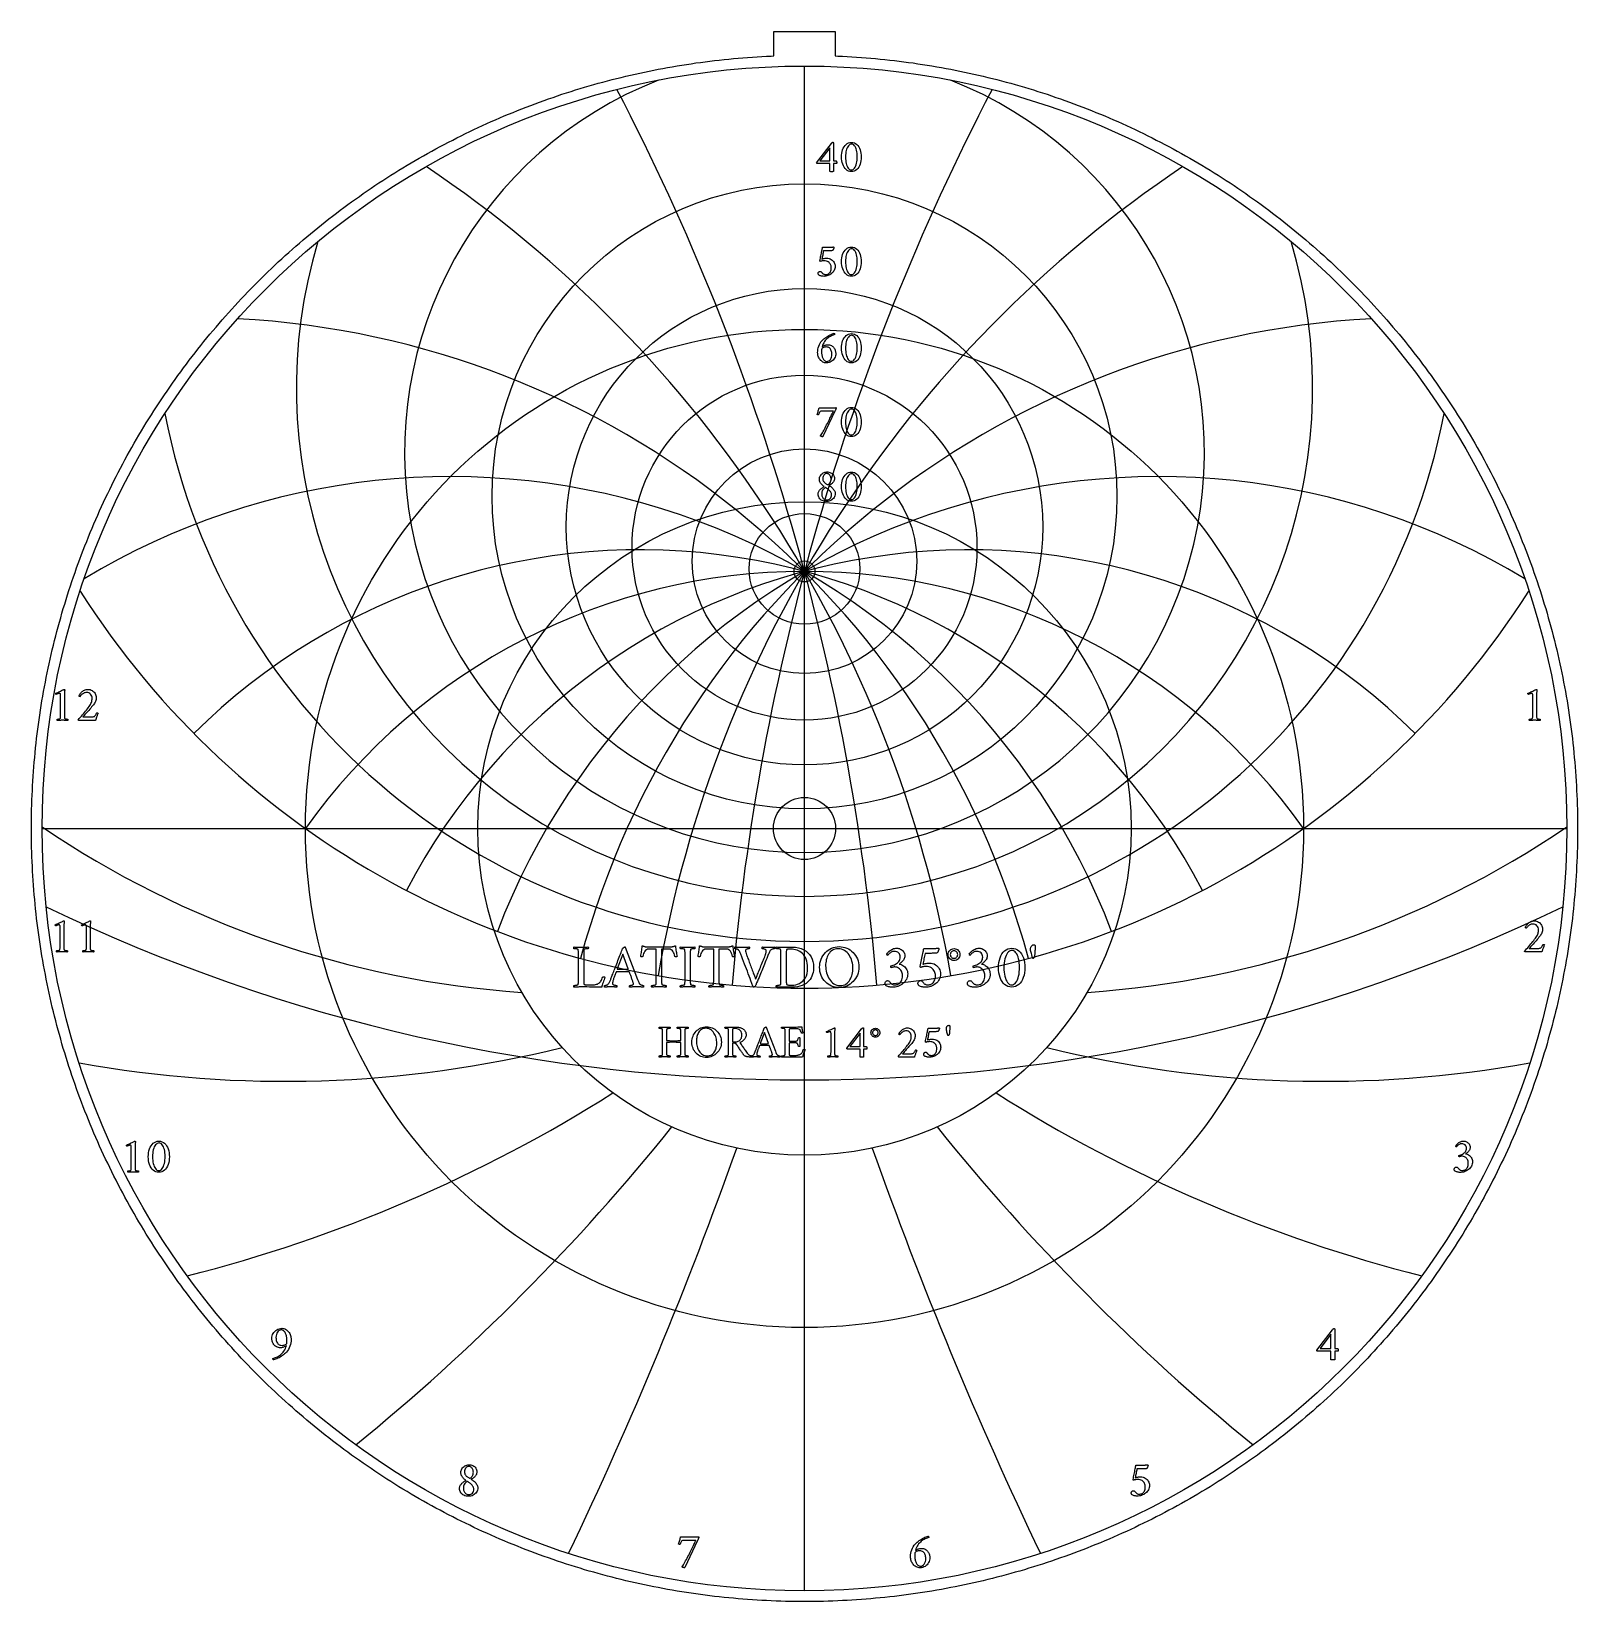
# Model space of a CAD drawing. Header units: millimetres. Extents: x -32.4 to 32.4, y -32.4 to 33.4.
import ezdxf

# ---------------------------------------------------------------- set-up
doc = ezdxf.new("R2010")
doc.units = ezdxf.units.MM
for name, color, linetype in [('CUT_INNER', 6, 'Continuous'), ('CUT_OUTER', 1, 'Continuous'), ('ENGRAVE', 7, 'Continuous'), ('ENGRAVE_FINE', 8, 'Continuous'), ('TEXT', 5, 'Continuous')]:
    doc.layers.add(name, color=color, linetype=linetype)

msp = doc.modelspace()

# ---------------------------------------------------------------- linework, layer by layer
at = {"layer": 'CUT_INNER'}
msp.add_circle((0, 0), 1.3, dxfattribs=at)
at = {"layer": 'CUT_OUTER'}
msp.add_lwpolyline([(32.3494, -0.1985), (32.3476, -0.397), (32.3445, -0.5955), (32.3403, -0.7939), (32.3348, -0.9923), (32.3281, -1.1907), (32.3202, -1.3891), (32.311, -1.5873), (32.3007, -1.7856), (32.2891, -1.9837), (32.2763, -2.1818), (32.2623, -2.3798), (32.2471, -2.5777), (32.2307, -2.7755), (32.2131, -2.9733), (32.1942, -3.1709), (32.1742, -3.3683), (32.1529, -3.5657), (32.1304, -3.7629), (32.1067, -3.96), (32.0818, -4.1569), (32.0557, -4.3537), (32.0284, -4.5503), (31.9999, -4.7467), (31.9701, -4.943), (31.9392, -5.1391), (31.9071, -5.3349), (31.8737, -5.5306), (31.8392, -5.7261), (31.8035, -5.9213), (31.7665, -6.1164), (31.7284, -6.3112), (31.6891, -6.5057), (31.6486, -6.7001), (31.6069, -6.8941), (31.564, -7.0879), (31.5199, -7.2815), (31.4746, -7.4747), (31.4282, -7.6677), (31.3805, -7.8604), (31.3317, -8.0528), (31.2817, -8.2449), (31.2305, -8.4367), (31.1782, -8.6282), (31.1246, -8.8193), (31.0699, -9.0101), (31.0141, -9.2006), (30.957, -9.3907), (30.8988, -9.5805), (30.8395, -9.7699), (30.7789, -9.9589), (30.7172, -10.1476), (30.6544, -10.3359), (30.5904, -10.5238), (30.5252, -10.7113), (30.459, -10.8984), (30.3915, -11.0851), (30.3229, -11.2713), (30.2532, -11.4572), (30.1823, -11.6426), (30.1103, -11.8276), (30.0372, -12.0121), (29.9629, -12.1962), (29.8875, -12.3798), (29.811, -12.563), (29.7333, -12.7456), (29.6546, -12.9278), (29.5747, -13.1096), (29.4937, -13.2908), (29.4116, -13.4715), (29.3284, -13.6517), (29.2441, -13.8314), (29.1586, -14.0106), (29.0721, -14.1892), (28.9845, -14.3674), (28.8958, -14.5449), (28.806, -14.722), (28.7151, -14.8984), (28.6232, -15.0743), (28.5302, -15.2497), (28.436, -15.4245), (28.3409, -15.5986), (28.2446, -15.7722), (28.1473, -15.9453), (28.0489, -16.1177), (27.9495, -16.2895), (27.849, -16.4607), (27.7475, -16.6312), (27.645, -16.8012), (27.5413, -16.9705), (27.4367, -17.1391), (27.331, -17.3072), (27.2243, -17.4745), (27.1166, -17.6413), (27.0078, -17.8073), (26.898, -17.9727), (26.7873, -18.1374), (26.6755, -18.3014), (26.5627, -18.4648), (26.4489, -18.6274), (26.3341, -18.7893), (26.2183, -18.9506), (26.1015, -19.1111), (25.9838, -19.2709), (25.865, -19.4299), (25.7453, -19.5883), (25.6246, -19.7459), (25.503, -19.9027), (25.3804, -20.0589), (25.2568, -20.2142), (25.1323, -20.3688), (25.0069, -20.5226), (24.8805, -20.6757), (24.7532, -20.828), (24.6249, -20.9794), (24.4957, -21.1301), (24.3656, -21.28), (24.2346, -21.4292), (24.1026, -21.5774), (23.9698, -21.7249), (23.836, -21.8716), (23.7014, -22.0174), (23.5658, -22.1625), (23.4294, -22.3066), (23.2921, -22.45), (23.1539, -22.5925), (23.0148, -22.7341), (22.8749, -22.8749), (22.7341, -23.0148), (22.5925, -23.1539), (22.45, -23.2921), (22.3066, -23.4294), (22.1625, -23.5658), (22.0174, -23.7014), (21.8716, -23.836), (21.7249, -23.9698), (21.5774, -24.1026), (21.4292, -24.2346), (21.28, -24.3656), (21.1301, -24.4957), (20.9794, -24.6249), (20.828, -24.7532), (20.6757, -24.8805), (20.5226, -25.0069), (20.3688, -25.1323), (20.2142, -25.2568), (20.0589, -25.3804), (19.9027, -25.503), (19.7459, -25.6246), (19.5883, -25.7453), (19.4299, -25.865), (19.2709, -25.9838), (19.1111, -26.1015), (18.9506, -26.2183), (18.7893, -26.3341), (18.6274, -26.4489), (18.4648, -26.5627), (18.3014, -26.6755), (18.1374, -26.7873), (17.9727, -26.898), (17.8073, -27.0078), (17.6413, -27.1166), (17.4745, -27.2243), (17.3072, -27.331), (17.1391, -27.4367), (16.9705, -27.5413), (16.8012, -27.645), (16.6312, -27.7475), (16.4607, -27.849), (16.2895, -27.9495), (16.1177, -28.0489), (15.9453, -28.1473), (15.7722, -28.2446), (15.5986, -28.3409), (15.4245, -28.436), (15.2497, -28.5302), (15.0743, -28.6232), (14.8984, -28.7151), (14.722, -28.806), (14.5449, -28.8958), (14.3674, -28.9845), (14.1892, -29.0721), (14.0106, -29.1586), (13.8314, -29.2441), (13.6517, -29.3284), (13.4715, -29.4116), (13.2908, -29.4937), (13.1096, -29.5747), (12.9278, -29.6546), (12.7456, -29.7333), (12.563, -29.811), (12.3798, -29.8875), (12.1962, -29.9629), (12.0121, -30.0372), (11.8276, -30.1103), (11.6426, -30.1823), (11.4572, -30.2532), (11.2713, -30.3229), (11.0851, -30.3915), (10.8984, -30.459), (10.7113, -30.5252), (10.5238, -30.5904), (10.3359, -30.6544), (10.1476, -30.7172), (9.9589, -30.7789), (9.7699, -30.8395), (9.5805, -30.8988), (9.3907, -30.957), (9.2006, -31.0141), (9.0101, -31.0699), (8.8193, -31.1246), (8.6282, -31.1782), (8.4367, -31.2305), (8.2449, -31.2817), (8.0528, -31.3317), (7.8604, -31.3805), (7.6677, -31.4282), (7.4747, -31.4746), (7.2815, -31.5199), (7.0879, -31.564), (6.8941, -31.6069), (6.7001, -31.6486), (6.5057, -31.6891), (6.3112, -31.7284), (6.1164, -31.7665), (5.9213, -31.8035), (5.7261, -31.8392), (5.5306, -31.8737), (5.3349, -31.9071), (5.1391, -31.9392), (4.943, -31.9701), (4.7467, -31.9999), (4.5503, -32.0284), (4.3537, -32.0557), (4.1569, -32.0818), (3.96, -32.1067), (3.7629, -32.1304), (3.5657, -32.1529), (3.3683, -32.1742), (3.1709, -32.1942), (2.9733, -32.2131), (2.7755, -32.2307), (2.5777, -32.2471), (2.3798, -32.2623), (2.1818, -32.2763), (1.9837, -32.2891), (1.7856, -32.3007), (1.5873, -32.311), (1.3891, -32.3202), (1.1907, -32.3281), (0.9923, -32.3348), (0.7939, -32.3403), (0.5955, -32.3445), (0.397, -32.3476), (0.1985, -32.3494), (0, -32.35), (-0.1985, -32.3494), (-0.397, -32.3476), (-0.5955, -32.3445), (-0.7939, -32.3403), (-0.9923, -32.3348), (-1.1907, -32.3281), (-1.3891, -32.3202), (-1.5873, -32.311), (-1.7856, -32.3007), (-1.9837, -32.2891), (-2.1818, -32.2763), (-2.3798, -32.2623), (-2.5777, -32.2471), (-2.7755, -32.2307), (-2.9733, -32.2131), (-3.1709, -32.1942), (-3.3683, -32.1742), (-3.5657, -32.1529), (-3.7629, -32.1304), (-3.96, -32.1067), (-4.1569, -32.0818), (-4.3537, -32.0557), (-4.5503, -32.0284), (-4.7467, -31.9999), (-4.943, -31.9701), (-5.1391, -31.9392), (-5.3349, -31.9071), (-5.5306, -31.8737), (-5.7261, -31.8392), (-5.9213, -31.8035), (-6.1164, -31.7665), (-6.3112, -31.7284), (-6.5057, -31.6891), (-6.7001, -31.6486), (-6.8941, -31.6069), (-7.0879, -31.564), (-7.2815, -31.5199), (-7.4747, -31.4746), (-7.6677, -31.4282), (-7.8604, -31.3805), (-8.0528, -31.3317), (-8.2449, -31.2817), (-8.4367, -31.2305), (-8.6282, -31.1782), (-8.8193, -31.1246), (-9.0101, -31.0699), (-9.2006, -31.0141), (-9.3907, -30.957), (-9.5805, -30.8988), (-9.7699, -30.8395), (-9.9589, -30.7789), (-10.1476, -30.7172), (-10.3359, -30.6544), (-10.5238, -30.5904), (-10.7113, -30.5252), (-10.8984, -30.459), (-11.0851, -30.3915), (-11.2713, -30.3229), (-11.4572, -30.2532), (-11.6426, -30.1823), (-11.8276, -30.1103), (-12.0121, -30.0372), (-12.1962, -29.9629), (-12.3798, -29.8875), (-12.563, -29.811), (-12.7456, -29.7333), (-12.9278, -29.6546), (-13.1096, -29.5747), (-13.2908, -29.4937), (-13.4715, -29.4116), (-13.6517, -29.3284), (-13.8314, -29.2441), (-14.0106, -29.1586), (-14.1892, -29.0721), (-14.3674, -28.9845), (-14.5449, -28.8958), (-14.722, -28.806), (-14.8984, -28.7151), (-15.0743, -28.6232), (-15.2497, -28.5302), (-15.4245, -28.436), (-15.5986, -28.3409), (-15.7722, -28.2446), (-15.9453, -28.1473), (-16.1177, -28.0489), (-16.2895, -27.9495), (-16.4607, -27.849), (-16.6312, -27.7475), (-16.8012, -27.645), (-16.9705, -27.5413), (-17.1391, -27.4367), (-17.3072, -27.331), (-17.4745, -27.2243), (-17.6413, -27.1166), (-17.8073, -27.0078), (-17.9727, -26.898), (-18.1374, -26.7873), (-18.3014, -26.6755), (-18.4648, -26.5627), (-18.6274, -26.4489), (-18.7893, -26.3341), (-18.9506, -26.2183), (-19.1111, -26.1015), (-19.2709, -25.9838), (-19.4299, -25.865), (-19.5883, -25.7453), (-19.7459, -25.6246), (-19.9027, -25.503), (-20.0589, -25.3804), (-20.2142, -25.2568), (-20.3688, -25.1323), (-20.5226, -25.0069), (-20.6757, -24.8805), (-20.828, -24.7532), (-20.9794, -24.6249), (-21.1301, -24.4957), (-21.28, -24.3656), (-21.4292, -24.2346), (-21.5774, -24.1026), (-21.7249, -23.9698), (-21.8716, -23.836), (-22.0174, -23.7014), (-22.1625, -23.5658), (-22.3066, -23.4294), (-22.45, -23.2921), (-22.5925, -23.1539), (-22.7341, -23.0148), (-22.8749, -22.8749), (-23.0148, -22.7341), (-23.1539, -22.5925), (-23.2921, -22.45), (-23.4294, -22.3066), (-23.5658, -22.1625), (-23.7014, -22.0174), (-23.836, -21.8716), (-23.9698, -21.7249), (-24.1026, -21.5774), (-24.2346, -21.4292), (-24.3656, -21.28), (-24.4957, -21.1301), (-24.6249, -20.9794), (-24.7532, -20.828), (-24.8805, -20.6757), (-25.0069, -20.5226), (-25.1323, -20.3688), (-25.2568, -20.2142), (-25.3804, -20.0589), (-25.503, -19.9027), (-25.6246, -19.7459), (-25.7453, -19.5883), (-25.865, -19.4299), (-25.9838, -19.2709), (-26.1015, -19.1111), (-26.2183, -18.9506), (-26.3341, -18.7893), (-26.4489, -18.6274), (-26.5627, -18.4648), (-26.6755, -18.3014), (-26.7873, -18.1374), (-26.898, -17.9727), (-27.0078, -17.8073), (-27.1166, -17.6413), (-27.2243, -17.4745), (-27.331, -17.3072), (-27.4367, -17.1391), (-27.5413, -16.9705), (-27.645, -16.8012), (-27.7475, -16.6312), (-27.849, -16.4607), (-27.9495, -16.2895), (-28.0489, -16.1177), (-28.1473, -15.9453), (-28.2446, -15.7722), (-28.3409, -15.5986), (-28.436, -15.4245), (-28.5302, -15.2497), (-28.6232, -15.0743), (-28.7151, -14.8984), (-28.806, -14.722), (-28.8958, -14.5449), (-28.9845, -14.3674), (-29.0721, -14.1892), (-29.1586, -14.0106), (-29.2441, -13.8314), (-29.3284, -13.6517), (-29.4116, -13.4715), (-29.4937, -13.2908), (-29.5747, -13.1096), (-29.6546, -12.9278), (-29.7333, -12.7456), (-29.811, -12.563), (-29.8875, -12.3798), (-29.9629, -12.1962), (-30.0372, -12.0121), (-30.1103, -11.8276), (-30.1823, -11.6426), (-30.2532, -11.4572), (-30.3229, -11.2713), (-30.3915, -11.0851), (-30.459, -10.8984), (-30.5252, -10.7113), (-30.5904, -10.5238), (-30.6544, -10.3359), (-30.7172, -10.1476), (-30.7789, -9.9589), (-30.8395, -9.7699), (-30.8988, -9.5805), (-30.957, -9.3907), (-31.0141, -9.2006), (-31.0699, -9.0101), (-31.1246, -8.8193), (-31.1782, -8.6282), (-31.2305, -8.4367), (-31.2817, -8.2449), (-31.3317, -8.0528), (-31.3805, -7.8604), (-31.4282, -7.6677), (-31.4746, -7.4747), (-31.5199, -7.2815), (-31.564, -7.0879), (-31.6069, -6.8941), (-31.6486, -6.7001), (-31.6891, -6.5057), (-31.7284, -6.3112), (-31.7665, -6.1164), (-31.8035, -5.9213), (-31.8392, -5.7261), (-31.8737, -5.5306), (-31.9071, -5.3349), (-31.9392, -5.1391), (-31.9701, -4.943), (-31.9999, -4.7467), (-32.0284, -4.5503), (-32.0557, -4.3537), (-32.0818, -4.1569), (-32.1067, -3.96), (-32.1304, -3.7629), (-32.1529, -3.5657), (-32.1742, -3.3683), (-32.1942, -3.1709), (-32.2131, -2.9733), (-32.2307, -2.7755), (-32.2471, -2.5777), (-32.2623, -2.3798), (-32.2763, -2.1818), (-32.2891, -1.9837), (-32.3007, -1.7856), (-32.311, -1.5873), (-32.3202, -1.3891), (-32.3281, -1.1907), (-32.3348, -0.9923), (-32.3403, -0.7939), (-32.3445, -0.5955), (-32.3476, -0.397), (-32.3494, -0.1985), (-32.35, 0), (-32.3494, 0.1985), (-32.3476, 0.397), (-32.3445, 0.5955), (-32.3403, 0.7939), (-32.3348, 0.9923), (-32.3281, 1.1907), (-32.3202, 1.3891), (-32.311, 1.5873), (-32.3007, 1.7856), (-32.2891, 1.9837), (-32.2763, 2.1818), (-32.2623, 2.3798), (-32.2471, 2.5777), (-32.2307, 2.7755), (-32.2131, 2.9733), (-32.1942, 3.1709), (-32.1742, 3.3683), (-32.1529, 3.5657), (-32.1304, 3.7629), (-32.1067, 3.96), (-32.0818, 4.1569), (-32.0557, 4.3537), (-32.0284, 4.5503), (-31.9999, 4.7467), (-31.9701, 4.943), (-31.9392, 5.1391), (-31.9071, 5.3349), (-31.8737, 5.5306), (-31.8392, 5.7261), (-31.8035, 5.9213), (-31.7665, 6.1164), (-31.7284, 6.3112), (-31.6891, 6.5057), (-31.6486, 6.7001), (-31.6069, 6.8941), (-31.564, 7.0879), (-31.5199, 7.2815), (-31.4746, 7.4747), (-31.4282, 7.6677), (-31.3805, 7.8604), (-31.3317, 8.0528), (-31.2817, 8.2449), (-31.2305, 8.4367), (-31.1782, 8.6282), (-31.1246, 8.8193), (-31.0699, 9.0101), (-31.0141, 9.2006), (-30.957, 9.3907), (-30.8988, 9.5805), (-30.8395, 9.7699), (-30.7789, 9.9589), (-30.7172, 10.1476), (-30.6544, 10.3359), (-30.5904, 10.5238), (-30.5252, 10.7113), (-30.459, 10.8984), (-30.3915, 11.0851), (-30.3229, 11.2713), (-30.2532, 11.4572), (-30.1823, 11.6426), (-30.1103, 11.8276), (-30.0372, 12.0121), (-29.9629, 12.1962), (-29.8875, 12.3798), (-29.811, 12.563), (-29.7333, 12.7456), (-29.6546, 12.9278), (-29.5747, 13.1096), (-29.4937, 13.2908), (-29.4116, 13.4715), (-29.3284, 13.6517), (-29.2441, 13.8314), (-29.1586, 14.0106), (-29.0721, 14.1892), (-28.9845, 14.3674), (-28.8958, 14.5449), (-28.806, 14.722), (-28.7151, 14.8984), (-28.6232, 15.0743), (-28.5302, 15.2497), (-28.436, 15.4245), (-28.3409, 15.5986), (-28.2446, 15.7722), (-28.1473, 15.9453), (-28.0489, 16.1177), (-27.9495, 16.2895), (-27.849, 16.4607), (-27.7475, 16.6312), (-27.645, 16.8012), (-27.5413, 16.9705), (-27.4367, 17.1391), (-27.331, 17.3072), (-27.2243, 17.4745), (-27.1166, 17.6413), (-27.0078, 17.8073), (-26.898, 17.9727), (-26.7873, 18.1374), (-26.6755, 18.3014), (-26.5627, 18.4648), (-26.4489, 18.6274), (-26.3341, 18.7893), (-26.2183, 18.9506), (-26.1015, 19.1111), (-25.9838, 19.2709), (-25.865, 19.4299), (-25.7453, 19.5883), (-25.6246, 19.7459), (-25.503, 19.9027), (-25.3804, 20.0589), (-25.2568, 20.2142), (-25.1323, 20.3688), (-25.0069, 20.5226), (-24.8805, 20.6757), (-24.7532, 20.828), (-24.6249, 20.9794), (-24.4957, 21.1301), (-24.3656, 21.28), (-24.2346, 21.4292), (-24.1026, 21.5774), (-23.9698, 21.7249), (-23.836, 21.8716), (-23.7014, 22.0174), (-23.5658, 22.1625), (-23.4294, 22.3066), (-23.2921, 22.45), (-23.1539, 22.5925), (-23.0148, 22.7341), (-22.8749, 22.8749), (-22.7341, 23.0148), (-22.5925, 23.1539), (-22.45, 23.2921), (-22.3066, 23.4294), (-22.1625, 23.5658), (-22.0174, 23.7014), (-21.8716, 23.836), (-21.7249, 23.9698), (-21.5774, 24.1026), (-21.4292, 24.2346), (-21.28, 24.3656), (-21.1301, 24.4957), (-20.9794, 24.6249), (-20.828, 24.7532), (-20.6757, 24.8805), (-20.5226, 25.0069), (-20.3688, 25.1323), (-20.2142, 25.2568), (-20.0589, 25.3804), (-19.9027, 25.503), (-19.7459, 25.6246), (-19.5883, 25.7453), (-19.4299, 25.865), (-19.2709, 25.9838), (-19.1111, 26.1015), (-18.9506, 26.2183), (-18.7893, 26.3341), (-18.6274, 26.4489), (-18.4648, 26.5627), (-18.3014, 26.6755), (-18.1374, 26.7873), (-17.9727, 26.898), (-17.8073, 27.0078), (-17.6413, 27.1166), (-17.4745, 27.2243), (-17.3072, 27.331), (-17.1391, 27.4367), (-16.9705, 27.5413), (-16.8012, 27.645), (-16.6312, 27.7475), (-16.4607, 27.849), (-16.2895, 27.9495), (-16.1177, 28.0489), (-15.9453, 28.1473), (-15.7722, 28.2446), (-15.5986, 28.3409), (-15.4245, 28.436), (-15.2497, 28.5302), (-15.0743, 28.6232), (-14.8984, 28.7151), (-14.722, 28.806), (-14.5449, 28.8958), (-14.3674, 28.9845), (-14.1892, 29.0721), (-14.0106, 29.1586), (-13.8314, 29.2441), (-13.6517, 29.3284), (-13.4715, 29.4116), (-13.2908, 29.4937), (-13.1096, 29.5747), (-12.9278, 29.6546), (-12.7456, 29.7333), (-12.563, 29.811), (-12.3798, 29.8875), (-12.1962, 29.9629), (-12.0121, 30.0372), (-11.8276, 30.1103), (-11.6426, 30.1823), (-11.4572, 30.2532), (-11.2713, 30.3229), (-11.0851, 30.3915), (-10.8984, 30.459), (-10.7113, 30.5252), (-10.5238, 30.5904), (-10.3359, 30.6544), (-10.1476, 30.7172), (-9.9589, 30.7789), (-9.7699, 30.8395), (-9.5805, 30.8988), (-9.3907, 30.957), (-9.2006, 31.0141), (-9.0101, 31.0699), (-8.8193, 31.1246), (-8.6282, 31.1782), (-8.4367, 31.2305), (-8.2449, 31.2817), (-8.0528, 31.3317), (-7.8604, 31.3805), (-7.6677, 31.4282), (-7.4747, 31.4746), (-7.2815, 31.5199), (-7.0879, 31.564), (-6.8941, 31.6069), (-6.7001, 31.6486), (-6.5057, 31.6891), (-6.3112, 31.7284), (-6.1164, 31.7665), (-5.9213, 31.8035), (-5.7261, 31.8392), (-5.5306, 31.8737), (-5.3349, 31.9071), (-5.1391, 31.9392), (-4.943, 31.9701), (-4.7467, 31.9999), (-4.5503, 32.0284), (-4.3537, 32.0557), (-4.1569, 32.0818), (-3.96, 32.1067), (-3.7629, 32.1304), (-3.5657, 32.1529), (-3.3683, 32.1742), (-3.1709, 32.1942), (-2.9733, 32.2131), (-2.7755, 32.2307), (-2.5777, 32.2471), (-2.3798, 32.2623), (-2.1818, 32.2763), (-1.9837, 32.2891), (-1.7856, 32.3007), (-1.5873, 32.311), (-1.3891, 32.3202), (-1.2775, 32.3246), (-1.2775, 33.35), (1.2775, 33.35), (1.2775, 32.3246), (1.3891, 32.3202), (1.5873, 32.311), (1.7856, 32.3007), (1.9837, 32.2891), (2.1818, 32.2763), (2.3798, 32.2623), (2.5777, 32.2471), (2.7755, 32.2307), (2.9733, 32.2131), (3.1709, 32.1942), (3.3683, 32.1742), (3.5657, 32.1529), (3.7629, 32.1304), (3.96, 32.1067), (4.1569, 32.0818), (4.3537, 32.0557), (4.5503, 32.0284), (4.7467, 31.9999), (4.943, 31.9701), (5.1391, 31.9392), (5.3349, 31.9071), (5.5306, 31.8737), (5.7261, 31.8392), (5.9213, 31.8035), (6.1164, 31.7665), (6.3112, 31.7284), (6.5057, 31.6891), (6.7001, 31.6486), (6.8941, 31.6069), (7.0879, 31.564), (7.2815, 31.5199), (7.4747, 31.4746), (7.6677, 31.4282), (7.8604, 31.3805), (8.0528, 31.3317), (8.2449, 31.2817), (8.4367, 31.2305), (8.6282, 31.1782), (8.8193, 31.1246), (9.0101, 31.0699), (9.2006, 31.0141), (9.3907, 30.957), (9.5805, 30.8988), (9.7699, 30.8395), (9.9589, 30.7789), (10.1476, 30.7172), (10.3359, 30.6544), (10.5238, 30.5904), (10.7113, 30.5252), (10.8984, 30.459), (11.0851, 30.3915), (11.2713, 30.3229), (11.4572, 30.2532), (11.6426, 30.1823), (11.8276, 30.1103), (12.0121, 30.0372), (12.1962, 29.9629), (12.3798, 29.8875), (12.563, 29.811), (12.7456, 29.7333), (12.9278, 29.6546), (13.1096, 29.5747), (13.2908, 29.4937), (13.4715, 29.4116), (13.6517, 29.3284), (13.8314, 29.2441), (14.0106, 29.1586), (14.1892, 29.0721), (14.3674, 28.9845), (14.5449, 28.8958), (14.722, 28.806), (14.8984, 28.7151), (15.0743, 28.6232), (15.2497, 28.5302), (15.4245, 28.436), (15.5986, 28.3409), (15.7722, 28.2446), (15.9453, 28.1473), (16.1177, 28.0489), (16.2895, 27.9495), (16.4607, 27.849), (16.6312, 27.7475), (16.8012, 27.645), (16.9705, 27.5413), (17.1391, 27.4367), (17.3072, 27.331), (17.4745, 27.2243), (17.6413, 27.1166), (17.8073, 27.0078), (17.9727, 26.898), (18.1374, 26.7873), (18.3014, 26.6755), (18.4648, 26.5627), (18.6274, 26.4489), (18.7893, 26.3341), (18.9506, 26.2183), (19.1111, 26.1015), (19.2709, 25.9838), (19.4299, 25.865), (19.5883, 25.7453), (19.7459, 25.6246), (19.9027, 25.503), (20.0589, 25.3804), (20.2142, 25.2568), (20.3688, 25.1323), (20.5226, 25.0069), (20.6757, 24.8805), (20.828, 24.7532), (20.9794, 24.6249), (21.1301, 24.4957), (21.28, 24.3656), (21.4292, 24.2346), (21.5774, 24.1026), (21.7249, 23.9698), (21.8716, 23.836), (22.0174, 23.7014), (22.1625, 23.5658), (22.3066, 23.4294), (22.45, 23.2921), (22.5925, 23.1539), (22.7341, 23.0148), (22.8749, 22.8749), (23.0148, 22.7341), (23.1539, 22.5925), (23.2921, 22.45), (23.4294, 22.3066), (23.5658, 22.1625), (23.7014, 22.0174), (23.836, 21.8716), (23.9698, 21.7249), (24.1026, 21.5774), (24.2346, 21.4292), (24.3656, 21.28), (24.4957, 21.1301), (24.6249, 20.9794), (24.7532, 20.828), (24.8805, 20.6757), (25.0069, 20.5226), (25.1323, 20.3688), (25.2568, 20.2142), (25.3804, 20.0589), (25.503, 19.9027), (25.6246, 19.7459), (25.7453, 19.5883), (25.865, 19.4299), (25.9838, 19.2709), (26.1015, 19.1111), (26.2183, 18.9506), (26.3341, 18.7893), (26.4489, 18.6274), (26.5627, 18.4648), (26.6755, 18.3014), (26.7873, 18.1374), (26.898, 17.9727), (27.0078, 17.8073), (27.1166, 17.6413), (27.2243, 17.4745), (27.331, 17.3072), (27.4367, 17.1391), (27.5413, 16.9705), (27.645, 16.8012), (27.7475, 16.6312), (27.849, 16.4607), (27.9495, 16.2895), (28.0489, 16.1177), (28.1473, 15.9453), (28.2446, 15.7722), (28.3409, 15.5986), (28.436, 15.4245), (28.5302, 15.2497), (28.6232, 15.0743), (28.7151, 14.8984), (28.806, 14.722), (28.8958, 14.5449), (28.9845, 14.3674), (29.0721, 14.1892), (29.1586, 14.0106), (29.2441, 13.8314), (29.3284, 13.6517), (29.4116, 13.4715), (29.4937, 13.2908), (29.5747, 13.1096), (29.6546, 12.9278), (29.7333, 12.7456), (29.811, 12.563), (29.8875, 12.3798), (29.9629, 12.1962), (30.0372, 12.0121), (30.1103, 11.8276), (30.1823, 11.6426), (30.2532, 11.4572), (30.3229, 11.2713), (30.3915, 11.0851), (30.459, 10.8984), (30.5252, 10.7113), (30.5904, 10.5238), (30.6544, 10.3359), (30.7172, 10.1476), (30.7789, 9.9589), (30.8395, 9.7699), (30.8988, 9.5805), (30.957, 9.3907), (31.0141, 9.2006), (31.0699, 9.0101), (31.1246, 8.8193), (31.1782, 8.6282), (31.2305, 8.4367), (31.2817, 8.2449), (31.3317, 8.0528), (31.3805, 7.8604), (31.4282, 7.6677), (31.4746, 7.4747), (31.5199, 7.2815), (31.564, 7.0879), (31.6069, 6.8941), (31.6486, 6.7001), (31.6891, 6.5057), (31.7284, 6.3112), (31.7665, 6.1164), (31.8035, 5.9213), (31.8392, 5.7261), (31.8737, 5.5306), (31.9071, 5.3349), (31.9392, 5.1391), (31.9701, 4.943), (31.9999, 4.7467), (32.0284, 4.5503), (32.0557, 4.3537), (32.0818, 4.1569), (32.1067, 3.96), (32.1304, 3.7629), (32.1529, 3.5657), (32.1742, 3.3683), (32.1942, 3.1709), (32.2131, 2.9733), (32.2307, 2.7755), (32.2471, 2.5777), (32.2623, 2.3798), (32.2763, 2.1818), (32.2891, 1.9837), (32.3007, 1.7856), (32.311, 1.5873), (32.3202, 1.3891), (32.3281, 1.1907), (32.3348, 0.9923), (32.3403, 0.7939), (32.3445, 0.5955), (32.3476, 0.397), (32.3494, 0.1985), (32.35, 0)], close=True, dxfattribs=at)
at = {"layer": 'ENGRAVE'}
for points in [[(0, -31.9), (0, 31.9)], [(-31.9, 0), (31.9, 0)], [(0, -31.9), (0, -13.6687)]]:
    msp.add_lwpolyline(points, dxfattribs=at)
for centre, radius in [((0, 0), 31.9), ((0, 13.8946), 13.0741), ((0, 12.6229), 9.9665), ((0, 0), 20.8814), ((0, 11.7506), 7.2168), ((0, 11.1812), 4.6974), ((0, 0), 13.6687), ((0, 10.859), 2.3162), ((0, 10.7546), 0.438)]:
    msp.add_circle(centre, radius, dxfattribs=at)
for centre, radius, start, end in [((0, 15.7304), 16.7334, 111.397429, 68.602571), ((0, 18.4236), 21.2654, 163.239256, 16.760744), ((0, 22.5358), 27.2607, 190.95033, 349.04967), ((0, -14.8946), 25.6492, 35.5, 144.5), ((0, -14.8946), 25.6492, 35.5, 144.5), ((0, 29.2746), 35.9588, 212.539417, 327.460583), ((-9.0456, 33.7588), 40.7125, 235.850243, 266.087906), ((9.0456, 33.7588), 40.7125, 273.912094, 304.149757), ((-21.7521, 37.6758), 48.2561, 259.730635, 283.920765), ((21.7521, 37.6758), 48.2561, 256.079235, 280.269365), ((-40.8828, 40.8828), 61.4723, 284.173316, 302.315913), ((40.8828, 40.8828), 61.4723, 237.684087, 255.826684), ((-74.9322, 43.2621), 89.0083, 309.120783, 321.215848), ((74.9322, 43.2621), 89.0083, 218.784152, 230.879217), ((-166.9192, 44.7259), 174.0646, 334.454856, 340.502388), ((166.9192, 44.7259), 174.0646, 199.497612, 205.545144)]:
    msp.add_arc(centre, radius, start, end, dxfattribs=at)
at = {"layer": 'ENGRAVE_FINE'}
for centre, radius, start, end in [((-95.7241, -14.8946), 99.1009, 4.826296, 27.535354), ((-95.7241, -14.8946), 99.1009, 4.826296, 27.535354), ((95.7241, -14.8946), 99.1009, 152.464646, 175.173704), ((95.7241, -14.8946), 99.1009, 152.464646, 175.173704), ((-44.4257, -14.8946), 51.2984, 9.804661, 56.122086), ((-44.4257, -14.8946), 51.2984, 9.804661, 56.122086), ((44.4257, -14.8946), 51.2984, 123.877914, 170.195339), ((44.4257, -14.8946), 51.2984, 123.877914, 170.195339), ((-25.6492, -14.8946), 36.2734, 15.105678, 86.954743), ((-25.6492, -14.8946), 36.2734, 15.105678, 86.954743), ((25.6492, -14.8946), 36.2734, 93.045257, 164.894322), ((25.6492, -14.8946), 36.2734, 93.045257, 164.894322), ((-14.8086, -14.8946), 29.6171, 20.941525, 121.178865), ((-14.8086, -14.8946), 29.6171, 20.941525, 121.178865), ((14.8086, -14.8946), 29.6171, 58.821135, 159.058475), ((14.8086, -14.8946), 29.6171, 58.821135, 159.058475), ((-6.8727, -14.8946), 26.554, 27.599973, 134.71155), ((-6.8727, -14.8946), 26.554, 27.599973, 134.71155), ((6.8727, -14.8946), 26.554, 45.28845, 152.400027), ((6.8727, -14.8946), 26.554, 45.28845, 152.400027), ((0, 62.5718), 73.0969, 244.27222, 295.72778)]:
    msp.add_arc(centre, radius, start, end, dxfattribs=at)
at = {"layer": 'TEXT'}
for points in [[(1.1812, 28.7126), (1.1884, 28.7119), (1.1945, 28.7097), (1.1996, 28.7061), (1.2035, 28.701), (1.2065, 28.6952), (1.2086, 28.6893), (1.2099, 28.6835), (1.2103, 28.6777), (1.2103, 27.9297), (1.323, 27.9297), (1.3277, 27.9283), (1.3322, 27.9239), (1.3365, 27.9166), (1.3405, 27.9064), (1.3439, 27.8943), (1.3463, 27.8811), (1.3478, 27.8671), (1.3483, 27.852), (1.3479, 27.842), (1.3468, 27.8335), (1.345, 27.8265), (1.3424, 27.8209), (1.2103, 27.8209), (1.2103, 27.4887), (1.2095, 27.4884), (1.2072, 27.4875), (1.2032, 27.486), (1.1977, 27.4839), (1.1887, 27.4817), (1.1741, 27.4802), (1.1542, 27.4793), (1.1287, 27.479), (1.099, 27.48), (1.0777, 27.4829), (1.065, 27.4877), (1.0607, 27.4945), (1.0607, 27.8209), (0.5265, 27.8209), (0.5219, 27.8241), (0.518, 27.828), (0.5146, 27.8324), (0.5119, 27.8374), (0.5098, 27.8426), (0.5083, 27.8474), (0.5074, 27.8518), (0.5071, 27.8559), (1.1248, 28.6641), (1.1302, 28.6703), (1.1365, 28.6774), (1.1438, 28.6854), (1.152, 28.6942), (1.1604, 28.7023), (1.1681, 28.708), (1.175, 28.7115), (1.1812, 28.7126)], [(1.0607, 28.4853), (0.6353, 27.9297), (1.0607, 27.9297)], [(1.9622, 28.7068), (2.0266, 28.7016), (2.0858, 28.6859), (2.1397, 28.6598), (2.1885, 28.6233), (2.2318, 28.578), (2.2696, 28.5259), (2.3018, 28.4668), (2.3284, 28.4008), (2.3492, 28.3297), (2.3641, 28.2554), (2.373, 28.1777), (2.376, 28.0968), (2.3729, 28.0159), (2.3638, 27.9382), (2.3487, 27.8638), (2.3274, 27.7928), (2.3004, 27.7267), (2.2679, 27.6674), (2.23, 27.615), (2.1866, 27.5693), (2.1379, 27.5324), (2.0843, 27.506), (2.0257, 27.4901), (1.9622, 27.4848), (1.9002, 27.4901), (1.8427, 27.506), (1.7895, 27.5324), (1.7407, 27.5693), (1.6968, 27.615), (1.6584, 27.6674), (1.6254, 27.7267), (1.5979, 27.7928), (1.5762, 27.8638), (1.5608, 27.9382), (1.5515, 28.0159), (1.5484, 28.0968), (1.5514, 28.1777), (1.5605, 28.2554), (1.5757, 28.3297), (1.5969, 28.4008), (1.624, 28.4668), (1.6567, 28.5259), (1.6949, 28.578), (1.7388, 28.6233), (1.7877, 28.6598), (1.8412, 28.6859), (1.8994, 28.7016), (1.9622, 28.7068)], [(1.9719, 28.6369), (1.9335, 28.6323), (1.8978, 28.6187), (1.865, 28.5959), (1.8349, 28.564), (1.8079, 28.5245), (1.7842, 28.4788), (1.7637, 28.4269), (1.7465, 28.3688), (1.7329, 28.3059), (1.7232, 28.2396), (1.7174, 28.1699), (1.7154, 28.0968), (1.7174, 28.0245), (1.7232, 27.9552), (1.7329, 27.889), (1.7465, 27.8258), (1.7635, 27.7672), (1.7832, 27.7148), (1.8057, 27.6686), (1.831, 27.6286), (1.8588, 27.5963), (1.8886, 27.5732), (1.9205, 27.5594), (1.9544, 27.5548), (1.9953, 27.5595), (2.0326, 27.5737), (2.0662, 27.5974), (2.0962, 27.6305), (2.1226, 27.6716), (2.1455, 27.7189), (2.1649, 27.7726), (2.1807, 27.8326), (2.1931, 27.8971), (2.2019, 27.9642), (2.2071, 28.034), (2.2089, 28.1065), (2.207, 28.1794), (2.2014, 28.2486), (2.192, 28.314), (2.1788, 28.3756), (2.1623, 28.4323), (2.1428, 28.4829), (2.1205, 28.5275), (2.0952, 28.566), (2.0675, 28.597), (2.0377, 28.6191), (2.0058, 28.6324), (1.9719, 28.6369)], [(0.9286, 23.8612), (0.9828, 23.8581), (1.0328, 23.8486), (1.0785, 23.8328), (1.12, 23.8107), (1.1571, 23.7838), (1.1897, 23.7536), (1.2178, 23.7202), (1.2414, 23.6835), (1.2601, 23.6448), (1.2735, 23.6055), (1.2815, 23.5656), (1.2842, 23.5251), (1.2815, 23.4777), (1.2737, 23.4326), (1.2607, 23.3898), (1.2424, 23.3493), (1.2198, 23.3114), (1.1938, 23.2765), (1.1644, 23.2444), (1.1316, 23.2153), (1.0961, 23.1892), (1.0586, 23.1664), (1.0189, 23.147), (0.9772, 23.1308), (0.9342, 23.118), (0.8907, 23.1089), (0.8468, 23.1034), (0.8024, 23.1016), (0.7827, 23.1023), (0.7608, 23.1043), (0.7366, 23.1076), (0.7101, 23.1123), (0.6831, 23.1184), (0.6574, 23.1261), (0.633, 23.1354), (0.61, 23.1463), (0.6056, 23.1502), (0.6003, 23.156), (0.594, 23.1638), (0.5867, 23.1735), (0.5799, 23.1843), (0.5751, 23.1953), (0.5721, 23.2066), (0.5712, 23.2182), (0.5727, 23.2376), (0.5772, 23.2551), (0.5848, 23.2706), (0.5955, 23.2842), (0.608, 23.2953), (0.6214, 23.3032), (0.6357, 23.3079), (0.6508, 23.3095), (0.6692, 23.3076), (0.6855, 23.302), (0.6998, 23.2925), (0.712, 23.2794), (0.7232, 23.2647), (0.7346, 23.251), (0.7461, 23.238), (0.7577, 23.2259), (0.7719, 23.2134), (0.7875, 23.2029), (0.8045, 23.1944), (0.8228, 23.1881), (0.8416, 23.1834), (0.8604, 23.18), (0.879, 23.178), (0.8975, 23.1774), (0.9229, 23.1791), (0.9483, 23.1844), (0.9739, 23.1932), (0.9995, 23.2055), (1.0242, 23.2219), (1.0469, 23.2429), (1.0675, 23.2686), (1.086, 23.2988), (1.1013, 23.3341), (1.1122, 23.3748), (1.1188, 23.421), (1.121, 23.4727), (1.1191, 23.5031), (1.1134, 23.5341), (1.104, 23.5657), (1.0908, 23.598), (1.0735, 23.6293), (1.0518, 23.6582), (1.0255, 23.6847), (0.9947, 23.7087), (0.9589, 23.7287), (0.9175, 23.743), (0.8705, 23.7515), (0.8179, 23.7544), (0.801, 23.7538), (0.7815, 23.7522), (0.7592, 23.7495), (0.7344, 23.7456), (0.71, 23.7411), (0.6892, 23.7362), (0.6721, 23.7309), (0.6586, 23.7252), (0.6557, 23.7258), (0.653, 23.7274), (0.6504, 23.7301), (0.6479, 23.734), (0.6458, 23.7384), (0.6443, 23.743), (0.6434, 23.7476), (0.643, 23.7524), (0.6537, 23.8059), (0.6644, 23.8593), (0.6751, 23.9127), (0.6858, 23.9661), (0.6963, 24.0186), (0.7064, 24.0693), (0.7162, 24.1182), (0.7256, 24.1653), (0.7343, 24.2093), (0.7419, 24.249), (0.7484, 24.2846), (0.7538, 24.3158), (1.0335, 24.3158), (1.0531, 24.3161), (1.0729, 24.3168), (1.0929, 24.318), (1.1132, 24.3197), (1.1327, 24.3217), (1.1506, 24.3238), (1.1667, 24.3261), (1.1812, 24.3285), (1.1931, 24.3306), (1.2016, 24.3321), (1.2067, 24.333), (1.2084, 24.3333), (1.2131, 24.3305), (1.2174, 24.328), (1.2213, 24.3257), (1.2249, 24.3236), (1.2279, 24.3214), (1.23, 24.3187), (1.2313, 24.3156), (1.2317, 24.3119), (1.2313, 24.3079), (1.23, 24.3015), (1.2279, 24.2928), (1.2249, 24.2818), (1.2211, 24.2694), (1.2166, 24.2563), (1.2114, 24.2427), (1.2055, 24.2284), (1.1989, 24.2143), (1.1916, 24.2012), (1.1838, 24.1891), (1.1754, 24.1779), (1.155, 24.1759), (1.1326, 24.174), (1.1083, 24.1721), (1.0821, 24.1701), (1.0537, 24.1684), (1.0229, 24.1672), (0.9896, 24.1665), (0.9539, 24.1662), (0.7946, 24.1662), (0.7859, 24.1233), (0.7773, 24.08), (0.7689, 24.0364), (0.7606, 23.9924), (0.7523, 23.9487), (0.7438, 23.9061), (0.7353, 23.8647), (0.7266, 23.8243), (0.7475, 23.8318), (0.7715, 23.8386), (0.7985, 23.8449), (0.8286, 23.8505), (0.8585, 23.8552), (0.8852, 23.8586), (0.9085, 23.8606), (0.9286, 23.8612)], [(1.9622, 24.3275), (2.0266, 24.3223), (2.0858, 24.3066), (2.1397, 24.2805), (2.1885, 24.2439), (2.2318, 24.1987), (2.2696, 24.1466), (2.3018, 24.0875), (2.3284, 24.0215), (2.3492, 23.9504), (2.3641, 23.876), (2.373, 23.7984), (2.376, 23.7175), (2.3729, 23.6365), (2.3638, 23.5589), (2.3487, 23.4845), (2.3274, 23.4134), (2.3004, 23.3474), (2.2679, 23.2881), (2.23, 23.2357), (2.1866, 23.19), (2.1379, 23.153), (2.0843, 23.1266), (2.0257, 23.1108), (1.9622, 23.1055), (1.9002, 23.1108), (1.8427, 23.1266), (1.7895, 23.153), (1.7407, 23.19), (1.6968, 23.2357), (1.6584, 23.2881), (1.6254, 23.3474), (1.5979, 23.4134), (1.5762, 23.4845), (1.5608, 23.5589), (1.5515, 23.6365), (1.5484, 23.7175), (1.5514, 23.7984), (1.5605, 23.876), (1.5757, 23.9504), (1.5969, 24.0215), (1.624, 24.0875), (1.6567, 24.1466), (1.6949, 24.1987), (1.7388, 24.2439), (1.7877, 24.2805), (1.8412, 24.3066), (1.8994, 24.3223), (1.9622, 24.3275)], [(1.9719, 24.2575), (1.9335, 24.253), (1.8978, 24.2393), (1.865, 24.2166), (1.8349, 24.1847), (1.8079, 24.1452), (1.7842, 24.0995), (1.7637, 24.0475), (1.7465, 23.9894), (1.7329, 23.9265), (1.7232, 23.8603), (1.7174, 23.7906), (1.7154, 23.7175), (1.7174, 23.6452), (1.7232, 23.5759), (1.7329, 23.5096), (1.7465, 23.4464), (1.7635, 23.3879), (1.7832, 23.3355), (1.8057, 23.2893), (1.831, 23.2493), (1.8588, 23.217), (1.8886, 23.1939), (1.9205, 23.18), (1.9544, 23.1754), (1.9953, 23.1802), (2.0326, 23.1944), (2.0662, 23.2181), (2.0962, 23.2512), (2.1226, 23.2922), (2.1455, 23.3396), (2.1649, 23.3933), (2.1807, 23.4532), (2.1931, 23.5177), (2.2019, 23.5849), (2.2071, 23.6547), (2.2089, 23.7272), (2.207, 23.8001), (2.2014, 23.8692), (2.192, 23.9346), (2.1788, 23.9962), (2.1623, 24.0529), (2.1428, 24.1036), (2.1205, 24.1481), (2.0952, 24.1866), (2.0675, 24.2177), (2.0377, 24.2398), (2.0058, 24.2531), (1.9719, 24.2575)], [(0.9597, 20.2392), (1.0073, 20.2369), (1.0508, 20.23), (1.0903, 20.2184), (1.1258, 20.2023), (1.1576, 20.1825), (1.186, 20.1603), (1.2111, 20.1354), (1.2327, 20.108), (1.2512, 20.079), (1.2669, 20.0493), (1.2798, 20.0188), (1.29, 19.9876), (1.2976, 19.9568), (1.3031, 19.9276), (1.3064, 19.9), (1.3075, 19.8739), (1.3042, 19.8224), (1.2946, 19.7727), (1.2785, 19.7248), (1.256, 19.6787), (1.2281, 19.6357), (1.1958, 19.5971), (1.1591, 19.5629), (1.118, 19.533), (1.0734, 19.5088), (1.026, 19.4915), (0.9758, 19.4811), (0.9228, 19.4776), (0.8811, 19.48), (0.8415, 19.4871), (0.8039, 19.4989), (0.7684, 19.5155), (0.7351, 19.536), (0.7045, 19.5595), (0.6764, 19.586), (0.6508, 19.6156), (0.6279, 19.6476), (0.6078, 19.6814), (0.5905, 19.717), (0.576, 19.7545), (0.5645, 19.7928), (0.5564, 19.831), (0.5514, 19.869), (0.5498, 19.907), (0.5527, 19.9789), (0.5615, 20.0488), (0.576, 20.1168), (0.5964, 20.1828), (0.6224, 20.2459), (0.6537, 20.3047), (0.6904, 20.3595), (0.7324, 20.4101), (0.7677, 20.4463), (0.8055, 20.4811), (0.8459, 20.5143), (0.8888, 20.5461), (0.9332, 20.5761), (0.9782, 20.6039), (1.0236, 20.6295), (1.0695, 20.653), (1.1148, 20.6737), (1.1586, 20.6914), (1.2008, 20.7058), (1.2414, 20.7171), (1.2476, 20.7157), (1.2526, 20.7115), (1.2563, 20.7045), (1.2589, 20.6948), (1.2606, 20.6844), (1.2618, 20.6756), (1.2625, 20.6683), (1.2628, 20.6627), (1.2316, 20.652), (1.1984, 20.6394), (1.1632, 20.6248), (1.1258, 20.6083), (1.0874, 20.5894), (1.0488, 20.5675), (1.0102, 20.5427), (0.9714, 20.515), (0.9335, 20.484), (0.8975, 20.4492), (0.8635, 20.4107), (0.8315, 20.3684), (0.8022, 20.3218), (0.7766, 20.2705), (0.7546, 20.2145), (0.7363, 20.1537), (0.7623, 20.1729), (0.7897, 20.1899), (0.8186, 20.2045), (0.849, 20.2168), (0.8792, 20.2266), (0.9077, 20.2336), (0.9346, 20.2378), (0.9597, 20.2392)], [(1.9622, 20.7054), (2.0266, 20.7002), (2.0858, 20.6846), (2.1397, 20.6584), (2.1885, 20.6219), (2.2318, 20.5767), (2.2696, 20.5245), (2.3018, 20.4654), (2.3284, 20.3995), (2.3492, 20.3284), (2.3641, 20.254), (2.373, 20.1763), (2.376, 20.0954), (2.3729, 20.0145), (2.3638, 19.9368), (2.3487, 19.8625), (2.3274, 19.7914), (2.3004, 19.7253), (2.2679, 19.6661), (2.23, 19.6136), (2.1866, 19.568), (2.1379, 19.531), (2.0843, 19.5046), (2.0257, 19.4887), (1.9622, 19.4835), (1.9002, 19.4887), (1.8427, 19.5046), (1.7895, 19.531), (1.7407, 19.568), (1.6968, 19.6136), (1.6584, 19.6661), (1.6254, 19.7253), (1.5979, 19.7914), (1.5762, 19.8625), (1.5608, 19.9368), (1.5515, 20.0145), (1.5484, 20.0954), (1.5514, 20.1763), (1.5605, 20.254), (1.5757, 20.3284), (1.5969, 20.3995), (1.624, 20.4654), (1.6567, 20.5245), (1.6949, 20.5767), (1.7388, 20.6219), (1.7877, 20.6584), (1.8412, 20.6846), (1.8994, 20.7002), (1.9622, 20.7054)], [(1.9719, 20.6355), (1.9335, 20.6309), (1.8978, 20.6173), (1.865, 20.5945), (1.8349, 20.5626), (1.8079, 20.5231), (1.7842, 20.4774), (1.7637, 20.4255), (1.7465, 20.3674), (1.7329, 20.3045), (1.7232, 20.2382), (1.7174, 20.1685), (1.7154, 20.0954), (1.7174, 20.0231), (1.7232, 19.9538), (1.7329, 19.8876), (1.7465, 19.8244), (1.7635, 19.7658), (1.7832, 19.7134), (1.8057, 19.6672), (1.831, 19.6272), (1.8588, 19.5949), (1.8886, 19.5718), (1.9205, 19.558), (1.9544, 19.5534), (1.9953, 19.5581), (2.0326, 19.5723), (2.0662, 19.596), (2.0962, 19.6292), (2.1226, 19.6702), (2.1455, 19.7176), (2.1649, 19.7712), (2.1807, 19.8312), (2.1931, 19.8957), (2.2019, 19.9628), (2.2071, 20.0326), (2.2089, 20.1051), (2.207, 20.178), (2.2014, 20.2472), (2.192, 20.3126), (2.1788, 20.3742), (2.1623, 20.4309), (2.1428, 20.4815), (2.1205, 20.5261), (2.0952, 20.5646), (2.0675, 20.5956), (2.0377, 20.6178), (2.0058, 20.6311), (1.9719, 20.6355)], [(0.7208, 20.0702), (0.7189, 20.0545), (0.7174, 20.0386), (0.716, 20.0224), (0.7149, 20.006), (0.7141, 19.9895), (0.7135, 19.973), (0.7131, 19.9565), (0.713, 19.94), (0.7138, 19.9076), (0.7164, 19.8744), (0.7206, 19.8406), (0.7266, 19.8059), (0.7343, 19.7716), (0.7438, 19.7384), (0.7552, 19.7065), (0.7684, 19.6758), (0.7833, 19.6471), (0.8002, 19.6211), (0.8188, 19.598), (0.8393, 19.5777), (0.8615, 19.5611), (0.8854, 19.5493), (0.911, 19.5422), (0.9383, 19.5398), (0.9819, 19.5451), (1.0214, 19.5612), (1.0567, 19.5879), (1.0879, 19.6253), (1.1134, 19.6707), (1.1316, 19.7214), (1.1426, 19.7775), (1.1462, 19.839), (1.1447, 19.879), (1.1401, 19.9177), (1.1326, 19.9548), (1.1219, 19.9905), (1.108, 20.0238), (1.0906, 20.0536), (1.0697, 20.0801), (1.0452, 20.1032), (1.0169, 20.1219), (0.9845, 20.1352), (0.9479, 20.1433), (0.9073, 20.1459), (0.8863, 20.1451), (0.8643, 20.1428), (0.8411, 20.1388), (0.8169, 20.1333), (0.7923, 20.1246), (0.7681, 20.1112), (0.7443, 20.093), (0.7208, 20.0702)], [(1.1851, 17.6012), (1.2039, 17.6013), (1.2234, 17.6019), (1.2437, 17.6028), (1.2647, 17.6041), (1.2839, 17.6053), (1.2987, 17.6063), (1.3092, 17.6068), (1.3152, 17.607), (1.3203, 17.6059), (1.324, 17.6026), (1.3262, 17.5971), (1.3269, 17.5895), (1.3258, 17.5789), (1.3225, 17.5664), (1.3171, 17.5522), (1.3094, 17.5361), (1.3005, 17.5188), (1.2914, 17.5009), (1.2821, 17.4823), (1.2725, 17.4632), (0.7732, 16.3967), (0.7698, 16.3941), (0.7654, 16.3923), (0.7601, 16.3912), (0.7538, 16.3908), (0.7425, 16.3915), (0.73, 16.3935), (0.7163, 16.3968), (0.7013, 16.4015), (0.6877, 16.407), (0.678, 16.4129), (0.6722, 16.4192), (0.6702, 16.4258), (0.6951, 16.4646), (0.7212, 16.5074), (0.7486, 16.554), (0.7771, 16.6045), (0.8064, 16.6577), (0.8361, 16.7123), (0.8662, 16.7684), (0.8966, 16.826), (0.9268, 16.884), (0.9563, 16.9416), (0.9851, 16.9987), (1.0131, 17.0552), (1.0401, 17.1103), (1.0656, 17.1628), (1.0896, 17.2128), (1.1122, 17.2602), (1.133, 17.304), (1.1516, 17.3433), (1.168, 17.3779), (1.1822, 17.4078), (1.1936, 17.4321), (1.2018, 17.4494), (1.2067, 17.4598), (1.2084, 17.4632), (0.7266, 17.4632), (0.7001, 17.461), (0.677, 17.4545), (0.6574, 17.4435), (0.6411, 17.4282), (0.627, 17.4082), (0.6139, 17.3831), (0.6018, 17.3528), (0.5906, 17.3175), (0.5884, 17.3124), (0.5838, 17.3088), (0.5768, 17.3066), (0.5673, 17.3059), (0.5639, 17.3061), (0.5598, 17.3068), (0.5547, 17.308), (0.5488, 17.3097), (0.5429, 17.3117), (0.5379, 17.3136), (0.5337, 17.3156), (0.5304, 17.3175), (0.5428, 17.3565), (0.5549, 17.3959), (0.5666, 17.4357), (0.578, 17.4758), (0.5883, 17.5139), (0.5972, 17.5475), (0.6044, 17.5766), (0.61, 17.6012)], [(1.9622, 17.6167), (2.0266, 17.6115), (2.0858, 17.5958), (2.1397, 17.5697), (2.1885, 17.5332), (2.2318, 17.4879), (2.2696, 17.4358), (2.3018, 17.3767), (2.3284, 17.3107), (2.3492, 17.2396), (2.3641, 17.1652), (2.373, 17.0876), (2.376, 17.0067), (2.3729, 16.9257), (2.3638, 16.8481), (2.3487, 16.7737), (2.3274, 16.7026), (2.3004, 16.6366), (2.2679, 16.5773), (2.23, 16.5249), (2.1866, 16.4792), (2.1379, 16.4422), (2.0843, 16.4158), (2.0257, 16.4), (1.9622, 16.3947), (1.9002, 16.4), (1.8427, 16.4158), (1.7895, 16.4422), (1.7407, 16.4792), (1.6968, 16.5249), (1.6584, 16.5773), (1.6254, 16.6366), (1.5979, 16.7026), (1.5762, 16.7737), (1.5608, 16.8481), (1.5515, 16.9257), (1.5484, 17.0067), (1.5514, 17.0876), (1.5605, 17.1652), (1.5757, 17.2396), (1.5969, 17.3107), (1.624, 17.3767), (1.6567, 17.4358), (1.6949, 17.4879), (1.7388, 17.5332), (1.7877, 17.5697), (1.8412, 17.5958), (1.8994, 17.6115), (1.9622, 17.6167)], [(1.9719, 17.5468), (1.9335, 17.5422), (1.8978, 17.5285), (1.865, 17.5058), (1.8349, 17.4739), (1.8079, 17.4344), (1.7842, 17.3887), (1.7637, 17.3368), (1.7465, 17.2787), (1.7329, 17.2158), (1.7232, 17.1495), (1.7174, 17.0798), (1.7154, 17.0067), (1.7174, 16.9344), (1.7232, 16.8651), (1.7329, 16.7989), (1.7465, 16.7357), (1.7635, 16.6771), (1.7832, 16.6247), (1.8057, 16.5785), (1.831, 16.5385), (1.8588, 16.5062), (1.8886, 16.4831), (1.9205, 16.4693), (1.9544, 16.4646), (1.9953, 16.4694), (2.0326, 16.4836), (2.0662, 16.5073), (2.0962, 16.5404), (2.1226, 16.5815), (2.1455, 16.6288), (2.1649, 16.6825), (2.1807, 16.7425), (2.1931, 16.8069), (2.2019, 16.8741), (2.2071, 16.9439), (2.2089, 17.0164), (2.207, 17.0893), (2.2014, 17.1584), (2.192, 17.2238), (2.1788, 17.2855), (2.1623, 17.3422), (2.1428, 17.3928), (2.1205, 17.4374), (2.0952, 17.4758), (2.0675, 17.5069), (2.0377, 17.529), (2.0058, 17.5423), (1.9719, 17.5468)], [(0.9383, 14.9172), (0.9802, 14.9151), (1.0202, 14.9089), (1.0584, 14.8986), (1.0947, 14.8841), (1.1284, 14.8658), (1.1586, 14.8438), (1.1853, 14.8182), (1.2084, 14.789), (1.2271, 14.7562), (1.2404, 14.72), (1.2485, 14.6804), (1.2511, 14.6374), (1.2489, 14.6017), (1.2424, 14.5685), (1.2315, 14.5376), (1.2162, 14.5092), (1.1978, 14.483), (1.1775, 14.4587), (1.1555, 14.4363), (1.1316, 14.4159), (1.1072, 14.3972), (1.0833, 14.38), (1.0601, 14.3642), (1.0374, 14.3499), (1.0323, 14.3477), (1.0306, 14.345), (1.0323, 14.3419), (1.0374, 14.3382), (1.0665, 14.3215), (1.0955, 14.3023), (1.1243, 14.2807), (1.153, 14.2566), (1.1805, 14.2307), (1.2055, 14.2032), (1.2281, 14.1743), (1.2482, 14.144), (1.2648, 14.1125), (1.2766, 14.0803), (1.2837, 14.0474), (1.2861, 14.0138), (1.2829, 13.9674), (1.2735, 13.9235), (1.2577, 13.8819), (1.2356, 13.8428), (1.2083, 13.807), (1.1771, 13.7751), (1.1418, 13.7472), (1.1025, 13.7234), (1.0604, 13.7042), (1.0168, 13.6906), (0.9716, 13.6824), (0.9247, 13.6796), (0.8747, 13.6821), (0.8274, 13.6894), (0.7829, 13.7015), (0.7412, 13.7185), (0.7031, 13.7399), (0.6695, 13.7651), (0.6404, 13.7943), (0.6158, 13.8273), (0.5963, 13.8636), (0.5823, 13.9026), (0.574, 13.9442), (0.5712, 13.9885), (0.5729, 14.0189), (0.578, 14.0478), (0.5865, 14.0752), (0.5984, 14.1012), (0.6128, 14.1258), (0.629, 14.1488), (0.6468, 14.1704), (0.6664, 14.1906), (0.6868, 14.2093), (0.7074, 14.2265), (0.7281, 14.2423), (0.7489, 14.2566), (0.7689, 14.2696), (0.7871, 14.2814), (0.8034, 14.292), (0.8179, 14.3013), (0.8208, 14.3041), (0.8218, 14.3067), (0.8208, 14.309), (0.8179, 14.311), (0.798, 14.324), (0.7773, 14.3395), (0.7558, 14.3575), (0.7334, 14.3781), (0.7114, 14.4008), (0.6911, 14.4254), (0.6726, 14.4518), (0.6557, 14.4801), (0.6417, 14.5099), (0.6316, 14.5413), (0.6256, 14.574), (0.6236, 14.6083), (0.6264, 14.6483), (0.6345, 14.687), (0.6482, 14.7241), (0.6673, 14.7598), (0.6909, 14.7931), (0.7181, 14.8232), (0.7487, 14.85), (0.7829, 14.8735), (0.8196, 14.8926), (0.8577, 14.9062), (0.8973, 14.9144), (0.9383, 14.9172)], [(0.9286, 14.8511), (0.8959, 14.8472), (0.8657, 14.8356), (0.8381, 14.8162), (0.813, 14.789), (0.7922, 14.7564), (0.7773, 14.721), (0.7684, 14.6826), (0.7654, 14.6413), (0.7676, 14.6068), (0.7739, 14.575), (0.7846, 14.5461), (0.7994, 14.5199), (0.8172, 14.4963), (0.8366, 14.475), (0.8575, 14.456), (0.8801, 14.4393), (0.9026, 14.4243), (0.9238, 14.4106), (0.9434, 14.3981), (0.9617, 14.3868), (0.9638, 14.386), (0.9665, 14.3853), (0.9697, 14.385), (0.9733, 14.3849), (0.9742, 14.3849), (0.9748, 14.3849), (0.9751, 14.3849), (0.9753, 14.3849), (0.978, 14.385), (0.9806, 14.3853), (0.9829, 14.386), (0.985, 14.3868), (1.0127, 14.4074), (1.0374, 14.4305), (1.0593, 14.456), (1.0782, 14.4839), (1.0935, 14.5143), (1.1044, 14.5471), (1.111, 14.5823), (1.1132, 14.6199), (1.1118, 14.6479), (1.1076, 14.6753), (1.1006, 14.7023), (1.0908, 14.7287), (1.0785, 14.7539), (1.0639, 14.7768), (1.047, 14.7976), (1.0277, 14.8162), (1.0062, 14.8315), (0.9825, 14.8424), (0.9567, 14.8489), (0.9286, 14.8511)], [(1.9622, 14.9133), (2.0266, 14.9081), (2.0858, 14.8924), (2.1397, 14.8663), (2.1885, 14.8298), (2.2318, 14.7845), (2.2696, 14.7324), (2.3018, 14.6733), (2.3284, 14.6073), (2.3492, 14.5362), (2.3641, 14.4618), (2.373, 14.3842), (2.376, 14.3033), (2.3729, 14.2223), (2.3638, 14.1447), (2.3487, 14.0703), (2.3274, 13.9992), (2.3004, 13.9332), (2.2679, 13.8739), (2.23, 13.8215), (2.1866, 13.7758), (2.1379, 13.7388), (2.0843, 13.7124), (2.0257, 13.6966), (1.9622, 13.6913), (1.9002, 13.6966), (1.8427, 13.7124), (1.7895, 13.7388), (1.7407, 13.7758), (1.6968, 13.8215), (1.6584, 13.8739), (1.6254, 13.9332), (1.5979, 13.9992), (1.5762, 14.0703), (1.5608, 14.1447), (1.5515, 14.2223), (1.5484, 14.3033), (1.5514, 14.3842), (1.5605, 14.4618), (1.5757, 14.5362), (1.5969, 14.6073), (1.624, 14.6733), (1.6567, 14.7324), (1.6949, 14.7845), (1.7388, 14.8298), (1.7877, 14.8663), (1.8412, 14.8924), (1.8994, 14.9081), (1.9622, 14.9133)], [(1.9719, 14.8434), (1.9335, 14.8388), (1.8978, 14.8251), (1.865, 14.8024), (1.8349, 14.7705), (1.8079, 14.731), (1.7842, 14.6853), (1.7637, 14.6334), (1.7465, 14.5753), (1.7329, 14.5124), (1.7232, 14.4461), (1.7174, 14.3764), (1.7154, 14.3033), (1.7174, 14.231), (1.7232, 14.1617), (1.7329, 14.0955), (1.7465, 14.0323), (1.7635, 13.9737), (1.7832, 13.9213), (1.8057, 13.8751), (1.831, 13.8351), (1.8588, 13.8028), (1.8886, 13.7797), (1.9205, 13.7659), (1.9544, 13.7612), (1.9953, 13.766), (2.0326, 13.7802), (2.0662, 13.8039), (2.0962, 13.837), (2.1226, 13.8781), (2.1455, 13.9254), (2.1649, 13.9791), (2.1807, 14.0391), (2.1931, 14.1035), (2.2019, 14.1707), (2.2071, 14.2405), (2.2089, 14.313), (2.207, 14.3859), (2.2014, 14.455), (2.192, 14.5204), (2.1788, 14.5821), (2.1623, 14.6388), (2.1428, 14.6894), (2.1205, 14.734), (2.0952, 14.7724), (2.0675, 14.8035), (2.0377, 14.8256), (2.0058, 14.8389), (1.9719, 14.8434)], [(0.9286, 13.7476), (0.9729, 13.7513), (1.0124, 13.7622), (1.0472, 13.7804), (1.0773, 13.8059), (1.1015, 13.8374), (1.1188, 13.8734), (1.1292, 13.9141), (1.1326, 13.9594), (1.1306, 13.9881), (1.1244, 14.016), (1.114, 14.043), (1.0996, 14.0692), (1.0824, 14.0942), (1.0637, 14.1177), (1.0435, 14.1398), (1.0219, 14.1605), (0.9999, 14.1795), (0.9787, 14.1967), (0.9581, 14.212), (0.9383, 14.2256), (0.9207, 14.237), (0.9068, 14.246), (0.8965, 14.2525), (0.8898, 14.2566), (0.8861, 14.2583), (0.883, 14.2596), (0.8803, 14.2603), (0.8781, 14.2605), (0.8754, 14.2604), (0.8733, 14.26), (0.8716, 14.2594), (0.8703, 14.2586), (0.8341, 14.2335), (0.8031, 14.2066), (0.7773, 14.1781), (0.7567, 14.1478), (0.741, 14.1149), (0.7297, 14.0784), (0.723, 14.0382), (0.7208, 13.9944), (0.7227, 13.9569), (0.7285, 13.9222), (0.7382, 13.8904), (0.7518, 13.8613), (0.7684, 13.8353), (0.7871, 13.8125), (0.8078, 13.793), (0.8305, 13.7768), (0.8545, 13.764), (0.8788, 13.7549), (0.9036, 13.7495), (0.9286, 13.7476)], [(-31.1299, 4.7551), (-31.1299, 5.5737), (-31.1305, 5.5937), (-31.1322, 5.6104), (-31.1351, 5.6238), (-31.1392, 5.6338), (-31.1447, 5.641), (-31.1519, 5.6462), (-31.1608, 5.6493), (-31.1713, 5.6503), (-31.1843, 5.6494), (-31.2004, 5.6465), (-31.2195, 5.6416), (-31.2418, 5.6348), (-31.2642, 5.6274), (-31.2838, 5.6206), (-31.3005, 5.6144), (-31.3143, 5.6089), (-31.3225, 5.6165), (-31.3283, 5.625), (-31.3318, 5.6342), (-31.333, 5.6441), (-31.333, 5.6443), (-31.333, 5.6446), (-31.333, 5.6453), (-31.333, 5.6462), (-31.3327, 5.65), (-31.3319, 5.6529), (-31.3307, 5.6551), (-31.3288, 5.6566), (-31.2876, 5.6753), (-31.2467, 5.6941), (-31.2063, 5.7131), (-31.1662, 5.7322), (-31.128, 5.7505), (-31.0931, 5.7672), (-31.0616, 5.7821), (-31.0335, 5.7954), (-31.0103, 5.8063), (-30.9934, 5.814), (-30.9828, 5.8187), (-30.9786, 5.8203), (-30.9745, 5.8203), (-30.9697, 5.8195), (-30.9657, 5.8172), (-30.9624, 5.8133), (-30.96, 5.8078), (-30.958, 5.8019), (-30.9564, 5.7964), (-30.9549, 5.7915), (-30.9538, 5.7871), (-30.9543, 5.7839), (-30.9558, 5.7744), (-30.9584, 5.7586), (-30.9621, 5.7363), (-30.9657, 5.7083), (-30.9683, 5.6749), (-30.9698, 5.6363), (-30.9703, 5.5923), (-30.9703, 4.7551), (-30.9703, 4.7327), (-30.9701, 4.7111), (-30.9698, 4.6902), (-30.9693, 4.6702), (-30.9683, 4.6514), (-30.9665, 4.6344), (-30.9637, 4.6193), (-30.96, 4.6059), (-30.9565, 4.6009), (-30.9501, 4.5961), (-30.9409, 4.5915), (-30.9289, 4.5873), (-30.9152, 4.5835), (-30.9012, 4.5803), (-30.8867, 4.5778), (-30.8719, 4.5759), (-30.858, 4.5745), (-30.8463, 4.5735), (-30.8367, 4.573), (-30.8294, 4.5728), (-30.8266, 4.5678), (-30.8245, 4.5614), (-30.823, 4.5533), (-30.8222, 4.5438), (-30.8222, 4.5342), (-30.8235, 4.5261), (-30.8259, 4.5197), (-30.8294, 4.5147), (-30.8599, 4.5167), (-30.889, 4.5186), (-30.9168, 4.5204), (-30.9434, 4.522), (-30.9698, 4.5234), (-30.9973, 4.5243), (-31.0258, 4.5249), (-31.0553, 4.5251), (-31.0837, 4.5249), (-31.1107, 4.5243), (-31.1365, 4.5234), (-31.161, 4.522), (-31.1857, 4.5204), (-31.2123, 4.5186), (-31.2406, 4.5167), (-31.2708, 4.5147), (-31.2744, 4.5197), (-31.2768, 4.5261), (-31.278, 4.5342), (-31.2781, 4.5438), (-31.2772, 4.5533), (-31.2757, 4.5614), (-31.2736, 4.5678), (-31.2708, 4.5728), (-31.2635, 4.573), (-31.254, 4.5735), (-31.2423, 4.5745), (-31.2283, 4.5759), (-31.2135, 4.5778), (-31.1991, 4.5803), (-31.185, 4.5835), (-31.1713, 4.5873), (-31.1594, 4.5915), (-31.1506, 4.5961), (-31.1449, 4.6009), (-31.1423, 4.6059), (-31.1386, 4.6193), (-31.1356, 4.6344), (-31.1334, 4.6514), (-31.132, 4.6702), (-31.1311, 4.6902), (-31.1304, 4.7111), (-31.13, 4.7327), (-31.1299, 4.7551)], [(-29.5591, 4.8235), (-29.5696, 4.7978), (-29.5804, 4.7704), (-29.5914, 4.7413), (-29.6026, 4.7106), (-29.6138, 4.6796), (-29.6244, 4.6497), (-29.6345, 4.621), (-29.6441, 4.5935), (-29.6526, 4.5688), (-29.6596, 4.5484), (-29.6651, 4.5325), (-29.669, 4.521), (-30.3694, 4.521), (-30.3726, 4.5234), (-30.3759, 4.5264), (-30.3793, 4.5301), (-30.3829, 4.5344), (-30.386, 4.5389), (-30.3883, 4.543), (-30.3897, 4.5467), (-30.3901, 4.55), (-30.3474, 4.5982), (-30.3041, 4.6474), (-30.2603, 4.6976), (-30.216, 4.7489), (-30.172, 4.8006), (-30.129, 4.852), (-30.087, 4.9032), (-30.0461, 4.9541), (-30.0071, 5.0038), (-29.971, 5.0515), (-29.9377, 5.097), (-29.9073, 5.1406), (-29.879, 5.1847), (-29.8562, 5.226), (-29.8391, 5.2645), (-29.8275, 5.3001), (-29.8198, 5.3347), (-29.8143, 5.3701), (-29.811, 5.4062), (-29.8099, 5.4431), (-29.8138, 5.4928), (-29.8257, 5.5384), (-29.8454, 5.5799), (-29.8731, 5.6172), (-29.9068, 5.648), (-29.9448, 5.67), (-29.9871, 5.6832), (-30.0337, 5.6876), (-30.0728, 5.6854), (-30.1093, 5.6788), (-30.1432, 5.6678), (-30.1746, 5.6524), (-30.2032, 5.6344), (-30.229, 5.6156), (-30.2519, 5.5961), (-30.272, 5.5757), (-30.2891, 5.5563), (-30.3031, 5.5395), (-30.314, 5.5252), (-30.3217, 5.5136), (-30.328, 5.5144), (-30.3344, 5.5169), (-30.341, 5.5211), (-30.3476, 5.527), (-30.3535, 5.5333), (-30.3577, 5.5387), (-30.3603, 5.5432), (-30.3611, 5.5467), (-30.3566, 5.5577), (-30.3494, 5.5719), (-30.3395, 5.5893), (-30.3269, 5.6099), (-30.3116, 5.6325), (-30.2935, 5.6555), (-30.2727, 5.6791), (-30.2492, 5.7032), (-30.2234, 5.7266), (-30.1956, 5.7483), (-30.1659, 5.7681), (-30.1342, 5.7861), (-30.1006, 5.801), (-30.065, 5.8117), (-30.0275, 5.8181), (-29.9881, 5.8203), (-29.9405, 5.8172), (-29.8951, 5.8081), (-29.8519, 5.7929), (-29.8109, 5.7716), (-29.7731, 5.7455), (-29.7394, 5.7159), (-29.7099, 5.6828), (-29.6845, 5.6462), (-29.6641, 5.6072), (-29.6495, 5.5669), (-29.6408, 5.5254), (-29.6379, 5.4825), (-29.6398, 5.4396), (-29.6456, 5.398), (-29.6554, 5.3578), (-29.669, 5.3188), (-29.6859, 5.2811), (-29.7057, 5.2447), (-29.7284, 5.2096), (-29.7539, 5.1758), (-29.7901, 5.1316), (-29.8283, 5.0859), (-29.8684, 5.0388), (-29.9104, 4.9903), (-29.9528, 4.9419), (-29.994, 4.895), (-30.0341, 4.8497), (-30.0731, 4.8059), (-30.1094, 4.765), (-30.142, 4.7284), (-30.1706, 4.6961), (-30.1953, 4.6681), (-29.7933, 4.6681), (-29.7646, 4.6705), (-29.7386, 4.6777), (-29.7154, 4.6897), (-29.6949, 4.7064), (-29.676, 4.7281), (-29.6578, 4.7549), (-29.6403, 4.7867), (-29.6234, 4.8235), (-29.6204, 4.8289), (-29.6156, 4.8328), (-29.609, 4.8352), (-29.6006, 4.8359), (-29.597, 4.8357), (-29.5923, 4.8349), (-29.5866, 4.8336), (-29.5799, 4.8318), (-29.5731, 4.8297), (-29.5674, 4.8277), (-29.5628, 4.8256), (-29.5591, 4.8235)], [(30.4751, 4.7551), (30.4751, 5.5737), (30.4745, 5.5937), (30.4727, 5.6104), (30.4698, 5.6238), (30.4657, 5.6338), (30.4602, 5.641), (30.4531, 5.6462), (30.4442, 5.6493), (30.4336, 5.6503), (30.4207, 5.6494), (30.4046, 5.6465), (30.3854, 5.6416), (30.3632, 5.6348), (30.3408, 5.6274), (30.3212, 5.6206), (30.3045, 5.6144), (30.2906, 5.6089), (30.2825, 5.6165), (30.2767, 5.625), (30.2732, 5.6342), (30.272, 5.6441), (30.272, 5.6443), (30.272, 5.6446), (30.272, 5.6453), (30.272, 5.6462), (30.2722, 5.65), (30.273, 5.6529), (30.2743, 5.6551), (30.2761, 5.6566), (30.3174, 5.6753), (30.3582, 5.6941), (30.3987, 5.7131), (30.4388, 5.7322), (30.477, 5.7505), (30.5119, 5.7672), (30.5433, 5.7821), (30.5714, 5.7954), (30.5947, 5.8063), (30.6116, 5.814), (30.6221, 5.8187), (30.6263, 5.8203), (30.6305, 5.8203), (30.6353, 5.8195), (30.6393, 5.8172), (30.6425, 5.8133), (30.645, 5.8078), (30.6469, 5.8019), (30.6486, 5.7964), (30.65, 5.7915), (30.6512, 5.7871), (30.6507, 5.7839), (30.6491, 5.7744), (30.6465, 5.7586), (30.6429, 5.7363), (30.6393, 5.7083), (30.6367, 5.6749), (30.6352, 5.6363), (30.6346, 5.5923), (30.6346, 4.7551), (30.6347, 4.7327), (30.6349, 4.7111), (30.6352, 4.6902), (30.6357, 4.6702), (30.6366, 4.6514), (30.6385, 4.6344), (30.6413, 4.6193), (30.645, 4.6059), (30.6485, 4.6009), (30.6548, 4.5961), (30.664, 4.5915), (30.6761, 4.5873), (30.6897, 4.5835), (30.7038, 4.5803), (30.7182, 4.5778), (30.7331, 4.5759), (30.747, 4.5745), (30.7587, 4.5735), (30.7682, 4.573), (30.7755, 4.5728), (30.7783, 4.5678), (30.7805, 4.5614), (30.782, 4.5533), (30.7828, 4.5438), (30.7827, 4.5342), (30.7815, 4.5261), (30.7791, 4.5197), (30.7755, 4.5147), (30.7451, 4.5167), (30.716, 4.5186), (30.6881, 4.5204), (30.6616, 4.522), (30.6352, 4.5234), (30.6077, 4.5243), (30.5792, 4.5249), (30.5497, 4.5251), (30.5213, 4.5249), (30.4942, 4.5243), (30.4685, 4.5234), (30.444, 4.522), (30.4192, 4.5204), (30.3927, 4.5186), (30.3643, 4.5167), (30.3342, 4.5147), (30.3306, 4.5197), (30.3282, 4.5261), (30.327, 4.5342), (30.3269, 4.5438), (30.3277, 4.5533), (30.3292, 4.5614), (30.3314, 4.5678), (30.3342, 4.5728), (30.3415, 4.573), (30.351, 4.5735), (30.3627, 4.5745), (30.3766, 4.5759), (30.3915, 4.5778), (30.4059, 4.5803), (30.42, 4.5835), (30.4336, 4.5873), (30.4455, 4.5915), (30.4543, 4.5961), (30.46, 4.6009), (30.4626, 4.6059), (30.4664, 4.6193), (30.4694, 4.6344), (30.4716, 4.6514), (30.473, 4.6702), (30.4739, 4.6902), (30.4746, 4.7111), (30.4749, 4.7327), (30.4751, 4.7551)], [(-31.15, -4.931), (-31.15, -4.1125), (-31.1506, -4.0924), (-31.1523, -4.0757), (-31.1552, -4.0623), (-31.1593, -4.0524), (-31.1648, -4.0451), (-31.172, -4.0399), (-31.1809, -4.0368), (-31.1914, -4.0358), (-31.2044, -4.0368), (-31.2204, -4.0397), (-31.2396, -4.0445), (-31.2619, -4.0513), (-31.2843, -4.0588), (-31.3039, -4.0656), (-31.3206, -4.0717), (-31.3344, -4.0772), (-31.3426, -4.0696), (-31.3484, -4.0612), (-31.3519, -4.052), (-31.3531, -4.042), (-31.3531, -4.0419), (-31.3531, -4.0415), (-31.3531, -4.0408), (-31.3531, -4.0399), (-31.3528, -4.0362), (-31.352, -4.0332), (-31.3507, -4.031), (-31.3489, -4.0296), (-31.3077, -4.0109), (-31.2668, -3.992), (-31.2263, -3.973), (-31.1863, -3.9539), (-31.148, -3.9356), (-31.1132, -3.919), (-31.0817, -3.904), (-31.0536, -3.8907), (-31.0304, -3.8799), (-31.0135, -3.8721), (-31.0029, -3.8674), (-30.9987, -3.8659), (-30.9946, -3.8659), (-30.9898, -3.8666), (-30.9858, -3.869), (-30.9825, -3.8729), (-30.9801, -3.8783), (-30.9781, -3.8843), (-30.9764, -3.8897), (-30.975, -3.8946), (-30.9739, -3.899), (-30.9744, -3.9022), (-30.9759, -3.9117), (-30.9785, -3.9276), (-30.9821, -3.9498), (-30.9858, -3.9778), (-30.9884, -4.0112), (-30.9899, -4.0498), (-30.9904, -4.0938), (-30.9904, -4.931), (-30.9904, -4.9534), (-30.9902, -4.975), (-30.9898, -4.9959), (-30.9894, -5.016), (-30.9884, -5.0347), (-30.9865, -5.0517), (-30.9838, -5.0669), (-30.9801, -5.0802), (-30.9766, -5.0853), (-30.9702, -5.0901), (-30.961, -5.0946), (-30.949, -5.0989), (-30.9353, -5.1027), (-30.9213, -5.1059), (-30.9068, -5.1084), (-30.892, -5.1103), (-30.8781, -5.1116), (-30.8664, -5.1126), (-30.8568, -5.1132), (-30.8495, -5.1134), (-30.8467, -5.1183), (-30.8446, -5.1248), (-30.8431, -5.1328), (-30.8423, -5.1424), (-30.8423, -5.152), (-30.8436, -5.16), (-30.846, -5.1665), (-30.8495, -5.1714), (-30.88, -5.1694), (-30.9091, -5.1675), (-30.9369, -5.1658), (-30.9635, -5.1641), (-30.9899, -5.1628), (-31.0174, -5.1618), (-31.0459, -5.1612), (-31.0754, -5.161), (-31.1038, -5.1612), (-31.1308, -5.1618), (-31.1566, -5.1628), (-31.1811, -5.1641), (-31.2058, -5.1658), (-31.2324, -5.1675), (-31.2607, -5.1694), (-31.2909, -5.1714), (-31.2945, -5.1665), (-31.2969, -5.16), (-31.2981, -5.152), (-31.2982, -5.1424), (-31.2973, -5.1328), (-31.2958, -5.1248), (-31.2937, -5.1183), (-31.2909, -5.1134), (-31.2836, -5.1132), (-31.2741, -5.1126), (-31.2623, -5.1116), (-31.2484, -5.1103), (-31.2336, -5.1084), (-31.2192, -5.1059), (-31.2051, -5.1027), (-31.1914, -5.0989), (-31.1795, -5.0946), (-31.1707, -5.0901), (-31.165, -5.0853), (-31.1624, -5.0802), (-31.1587, -5.0669), (-31.1557, -5.0517), (-31.1535, -5.0347), (-31.1521, -5.016), (-31.1512, -4.9959), (-31.1505, -4.975), (-31.1501, -4.9534), (-31.15, -4.931)], [(-30.0476, -4.931), (-30.0476, -4.1125), (-30.0481, -4.0924), (-30.0499, -4.0757), (-30.0528, -4.0623), (-30.0569, -4.0524), (-30.0624, -4.0451), (-30.0696, -4.0399), (-30.0784, -4.0368), (-30.089, -4.0358), (-30.1019, -4.0368), (-30.118, -4.0397), (-30.1372, -4.0445), (-30.1595, -4.0513), (-30.1819, -4.0588), (-30.2014, -4.0656), (-30.2181, -4.0717), (-30.232, -4.0772), (-30.2401, -4.0696), (-30.246, -4.0612), (-30.2495, -4.052), (-30.2506, -4.042), (-30.2506, -4.0419), (-30.2506, -4.0415), (-30.2506, -4.0408), (-30.2506, -4.0399), (-30.2504, -4.0362), (-30.2496, -4.0332), (-30.2483, -4.031), (-30.2465, -4.0296), (-30.2052, -4.0109), (-30.1644, -3.992), (-30.1239, -3.973), (-30.0838, -3.9539), (-30.0456, -3.9356), (-30.0108, -3.919), (-29.9793, -3.904), (-29.9512, -3.8907), (-29.9279, -3.8799), (-29.911, -3.8721), (-29.9005, -3.8674), (-29.8963, -3.8659), (-29.8921, -3.8659), (-29.8873, -3.8666), (-29.8833, -3.869), (-29.8801, -3.8729), (-29.8776, -3.8783), (-29.8757, -3.8843), (-29.874, -3.8897), (-29.8726, -3.8946), (-29.8714, -3.899), (-29.8719, -3.9022), (-29.8735, -3.9117), (-29.8761, -3.9276), (-29.8797, -3.9498), (-29.8833, -3.9778), (-29.8859, -4.0112), (-29.8875, -4.0498), (-29.888, -4.0938), (-29.888, -4.931), (-29.8879, -4.9534), (-29.8877, -4.975), (-29.8874, -4.9959), (-29.887, -5.016), (-29.886, -5.0347), (-29.8841, -5.0517), (-29.8813, -5.0669), (-29.8776, -5.0802), (-29.8741, -5.0853), (-29.8678, -5.0901), (-29.8586, -5.0946), (-29.8465, -5.0989), (-29.8329, -5.1027), (-29.8188, -5.1059), (-29.8044, -5.1084), (-29.7896, -5.1103), (-29.7756, -5.1116), (-29.7639, -5.1126), (-29.7544, -5.1132), (-29.7471, -5.1134), (-29.7443, -5.1183), (-29.7422, -5.1248), (-29.7407, -5.1328), (-29.7398, -5.1424), (-29.7399, -5.152), (-29.7411, -5.16), (-29.7435, -5.1665), (-29.7471, -5.1714), (-29.7775, -5.1694), (-29.8067, -5.1675), (-29.8345, -5.1658), (-29.861, -5.1641), (-29.8875, -5.1628), (-29.9149, -5.1618), (-29.9434, -5.1612), (-29.973, -5.161), (-30.0013, -5.1612), (-30.0284, -5.1618), (-30.0542, -5.1628), (-30.0786, -5.1641), (-30.1034, -5.1658), (-30.1299, -5.1675), (-30.1583, -5.1694), (-30.1885, -5.1714), (-30.192, -5.1665), (-30.1944, -5.16), (-30.1957, -5.152), (-30.1957, -5.1424), (-30.1949, -5.1328), (-30.1934, -5.1248), (-30.1912, -5.1183), (-30.1885, -5.1134), (-30.1811, -5.1132), (-30.1716, -5.1126), (-30.1599, -5.1116), (-30.146, -5.1103), (-30.1312, -5.1084), (-30.1167, -5.1059), (-30.1027, -5.1027), (-30.089, -5.0989), (-30.0771, -5.0946), (-30.0683, -5.0901), (-30.0626, -5.0853), (-30.06, -5.0802), (-30.0562, -5.0669), (-30.0533, -5.0517), (-30.051, -5.0347), (-30.0496, -5.016), (-30.0487, -4.9959), (-30.0481, -4.975), (-30.0477, -4.9534), (-30.0476, -4.931)], [(30.9635, -4.8626), (30.953, -4.8883), (30.9422, -4.9157), (30.9312, -4.9448), (30.92, -4.9756), (30.9088, -5.0066), (30.8982, -5.0364), (30.8881, -5.0651), (30.8785, -5.0926), (30.87, -5.1174), (30.863, -5.1377), (30.8575, -5.1536), (30.8537, -5.1652), (30.1532, -5.1652), (30.1501, -5.1628), (30.1468, -5.1597), (30.1433, -5.156), (30.1398, -5.1517), (30.1366, -5.1472), (30.1343, -5.1432), (30.133, -5.1395), (30.1325, -5.1362), (30.1753, -5.088), (30.2185, -5.0388), (30.2623, -4.9885), (30.3066, -4.9372), (30.3506, -4.8855), (30.3936, -4.8341), (30.4356, -4.783), (30.4765, -4.7321), (30.5155, -4.6823), (30.5516, -4.6347), (30.5849, -4.5891), (30.6154, -4.5456), (30.6436, -4.5014), (30.6664, -4.4601), (30.6835, -4.4216), (30.6951, -4.386), (30.7028, -4.3514), (30.7083, -4.3161), (30.7116, -4.2799), (30.7127, -4.243), (30.7088, -4.1933), (30.6969, -4.1477), (30.6772, -4.1062), (30.6495, -4.0689), (30.6158, -4.0381), (30.5778, -4.0161), (30.5355, -4.0029), (30.4889, -3.9985), (30.4498, -4.0007), (30.4133, -4.0073), (30.3794, -4.0183), (30.348, -4.0337), (30.3194, -4.0517), (30.2936, -4.0705), (30.2707, -4.0901), (30.2506, -4.1104), (30.2335, -4.1298), (30.2195, -4.1467), (30.2087, -4.1609), (30.2009, -4.1726), (30.1946, -4.1717), (30.1882, -4.1692), (30.1817, -4.165), (30.175, -4.1591), (30.1691, -4.1528), (30.1649, -4.1474), (30.1624, -4.143), (30.1615, -4.1394), (30.166, -4.1285), (30.1732, -4.1143), (30.1831, -4.0969), (30.1957, -4.0762), (30.2111, -4.0537), (30.2291, -4.0306), (30.2499, -4.007), (30.2734, -3.9829), (30.2993, -3.9595), (30.327, -3.9379), (30.3568, -3.9181), (30.3884, -3.9001), (30.422, -3.8851), (30.4576, -3.8744), (30.4951, -3.868), (30.5345, -3.8659), (30.5821, -3.8689), (30.6275, -3.878), (30.6707, -3.8933), (30.7117, -3.9146), (30.7495, -3.9407), (30.7832, -3.9703), (30.8127, -4.0033), (30.8381, -4.0399), (30.8585, -4.0789), (30.8731, -4.1192), (30.8818, -4.1608), (30.8847, -4.2036), (30.8828, -4.2465), (30.877, -4.2881), (30.8673, -4.3284), (30.8537, -4.3674), (30.8367, -4.405), (30.8169, -4.4414), (30.7942, -4.4765), (30.7687, -4.5103), (30.7325, -4.5546), (30.6944, -4.6002), (30.6543, -4.6473), (30.6122, -4.6958), (30.5698, -4.7442), (30.5286, -4.7911), (30.4885, -4.8365), (30.4496, -4.8802), (30.4132, -4.9211), (30.3807, -4.9577), (30.352, -4.99), (30.3273, -5.018), (30.7293, -5.018), (30.758, -5.0156), (30.784, -5.0085), (30.8072, -4.9965), (30.8278, -4.9797), (30.8466, -4.958), (30.8648, -4.9313), (30.8823, -4.8995), (30.8992, -4.8626), (30.9022, -4.8572), (30.907, -4.8533), (30.9136, -4.851), (30.922, -4.8502), (30.9257, -4.8504), (30.9303, -4.8512), (30.936, -4.8525), (30.9428, -4.8543), (30.9495, -4.8564), (30.9552, -4.8585), (30.9599, -4.8606), (30.9635, -4.8626)], [(-9.2397, -6.34), (-9.2397, -6.3429), (-9.2397, -6.3465), (-9.2397, -6.3507), (-9.2397, -6.3556), (-9.2397, -6.3681), (-9.2397, -6.3824), (-9.2397, -6.3986), (-9.2397, -6.4164), (-9.2395, -6.4348), (-9.239, -6.4524), (-9.2382, -6.4691), (-9.2371, -6.4851), (-9.2355, -6.499), (-9.2332, -6.5097), (-9.2303, -6.5171), (-9.2267, -6.5214), (-9.213, -6.5295), (-9.1979, -6.5359), (-9.1813, -6.5405), (-9.1633, -6.5434), (-9.1418, -6.5451), (-9.115, -6.5463), (-9.0829, -6.547), (-9.0454, -6.5473), (-8.9029, -6.5473), (-8.8658, -6.5462), (-8.8268, -6.543), (-8.7861, -6.5378), (-8.7436, -6.5304), (-8.7024, -6.5208), (-8.6656, -6.5087), (-8.6331, -6.4942), (-8.6051, -6.4773), (-8.5821, -6.4589), (-8.56, -6.4372), (-8.5388, -6.4122), (-8.5183, -6.3841), (-8.4988, -6.3517), (-8.4804, -6.3141), (-8.4632, -6.2714), (-8.447, -6.2235), (-8.4428, -6.2167), (-8.4354, -6.2118), (-8.4247, -6.2089), (-8.4108, -6.2079), (-8.3894, -6.2089), (-8.3719, -6.2118), (-8.3583, -6.2167), (-8.3486, -6.2235), (-8.3671, -6.2761), (-8.3865, -6.3303), (-8.4066, -6.3862), (-8.4276, -6.4436), (-8.4471, -6.4998), (-8.4629, -6.5518), (-8.475, -6.5995), (-8.4833, -6.6431), (-8.5855, -6.6428), (-8.6873, -6.6418), (-8.7888, -6.6402), (-8.89, -6.6379), (-8.9942, -6.6356), (-9.105, -6.634), (-9.2222, -6.6331), (-9.3459, -6.6327), (-9.3888, -6.633), (-9.4294, -6.6337), (-9.4678, -6.6349), (-9.5039, -6.6366), (-9.5392, -6.6383), (-9.5751, -6.6395), (-9.6117, -6.6403), (-9.649, -6.6405), (-9.6534, -6.6344), (-9.6564, -6.6263), (-9.6579, -6.6162), (-9.658, -6.6042), (-9.657, -6.5923), (-9.6551, -6.5822), (-9.6524, -6.5741), (-9.649, -6.568), (-9.6396, -6.5677), (-9.6269, -6.567), (-9.6111, -6.5658), (-9.592, -6.5641), (-9.5715, -6.5617), (-9.5515, -6.5586), (-9.532, -6.5546), (-9.513, -6.5498), (-9.4964, -6.5445), (-9.4841, -6.5388), (-9.4763, -6.5328), (-9.4728, -6.5265), (-9.4682, -6.5099), (-9.4647, -6.4909), (-9.4624, -6.4697), (-9.4612, -6.4462), (-9.4606, -6.4211), (-9.4602, -6.3951), (-9.4599, -6.368), (-9.4599, -6.34), (-9.4599, -5.2599), (-9.4599, -5.2318), (-9.4602, -5.2045), (-9.4606, -5.178), (-9.4612, -5.1524), (-9.4624, -5.1283), (-9.4647, -5.1067), (-9.4682, -5.0875), (-9.4728, -5.0708), (-9.4763, -5.0635), (-9.4841, -5.0572), (-9.4964, -5.0518), (-9.513, -5.0475), (-9.532, -5.0438), (-9.5515, -5.0407), (-9.5715, -5.038), (-9.592, -5.0358), (-9.6111, -5.0341), (-9.6269, -5.0329), (-9.6396, -5.0322), (-9.649, -5.0319), (-9.6524, -5.0258), (-9.6551, -5.0177), (-9.657, -5.0076), (-9.658, -4.9957), (-9.6579, -4.9837), (-9.6564, -4.9736), (-9.6534, -4.9655), (-9.649, -4.9594), (-9.6103, -4.9608), (-9.5719, -4.9623), (-9.5338, -4.964), (-9.4961, -4.9659), (-9.4587, -4.9676), (-9.4217, -4.9688), (-9.3849, -4.9695), (-9.3485, -4.9697), (-9.3112, -4.9695), (-9.2743, -4.9688), (-9.238, -4.9676), (-9.2021, -4.9659), (-9.1661, -4.964), (-9.1293, -4.9623), (-9.0916, -4.9608), (-9.0532, -4.9594), (-9.0487, -4.9655), (-9.0457, -4.9736), (-9.0442, -4.9837), (-9.0441, -4.9957), (-9.0452, -5.0076), (-9.047, -5.0177), (-9.0497, -5.0258), (-9.0532, -5.0319), (-9.0626, -5.0322), (-9.0752, -5.0329), (-9.0911, -5.0341), (-9.1102, -5.0358), (-9.1306, -5.038), (-9.1503, -5.0407), (-9.1694, -5.0438), (-9.1879, -5.0475), (-9.2041, -5.0518), (-9.2164, -5.0572), (-9.2248, -5.0635), (-9.2293, -5.0708), (-9.2328, -5.0847), (-9.2355, -5.1006), (-9.2373, -5.1184), (-9.2384, -5.1381), (-9.239, -5.1593), (-9.2394, -5.1815), (-9.2396, -5.2047), (-9.2397, -5.2288), (-9.2397, -5.2327), (-9.2397, -5.2366), (-9.2397, -5.2404), (-9.2397, -5.2443), (-9.2397, -5.2482), (-9.2397, -5.2521), (-9.2397, -5.256), (-9.2397, -5.2599)], [(-8.0973, -6.2805), (-8.0958, -6.2765), (-8.0912, -6.2646), (-8.0835, -6.2448), (-8.0727, -6.217), (-8.0594, -6.1824), (-8.0439, -6.1422), (-8.0264, -6.0963), (-8.0067, -6.0447), (-7.9852, -5.9888), (-7.9623, -5.9298), (-7.938, -5.8677), (-7.9121, -5.8025), (-7.8855, -5.7354), (-7.8587, -5.6672), (-7.8318, -5.5981), (-7.8046, -5.528), (-7.7777, -5.4581), (-7.7512, -5.3897), (-7.7252, -5.3228), (-7.6997, -5.2573), (-7.6752, -5.1945), (-7.6521, -5.1355), (-7.6305, -5.0805), (-7.6104, -5.0293), (-7.6036, -5.0186), (-7.5939, -5.0073), (-7.581, -4.9953), (-7.565, -4.9827), (-7.5486, -4.9714), (-7.5343, -4.9633), (-7.5221, -4.9584), (-7.5119, -4.9568), (-7.5096, -4.9569), (-7.5077, -4.9571), (-7.5064, -4.9575), (-7.5055, -4.9581), (-7.5046, -4.9588), (-7.5032, -4.9597), (-7.5013, -4.9608), (-7.499, -4.962), (-6.9835, -6.3141), (-6.9581, -6.3808), (-6.9388, -6.4307), (-6.9257, -6.4637), (-6.9188, -6.4799), (-6.9107, -6.4937), (-6.8996, -6.5065), (-6.8855, -6.5183), (-6.8682, -6.5291), (-6.8495, -6.5388), (-6.8307, -6.5469), (-6.8119, -6.5536), (-6.7931, -6.5589), (-6.776, -6.5629), (-6.7624, -6.5657), (-6.7521, -6.5674), (-6.7452, -6.568), (-6.7408, -6.5753), (-6.7381, -6.5845), (-6.7369, -6.5954), (-6.7374, -6.6081), (-6.7387, -6.6204), (-6.74, -6.6298), (-6.7413, -6.6365), (-6.7426, -6.6405), (-6.7792, -6.638), (-6.8138, -6.6356), (-6.8465, -6.6335), (-6.8773, -6.6314), (-6.9086, -6.6297), (-6.9427, -6.6285), (-6.9798, -6.6278), (-7.0198, -6.6276), (-7.0619, -6.6278), (-7.1004, -6.6285), (-7.1351, -6.6297), (-7.1661, -6.6314), (-7.1971, -6.6335), (-7.2319, -6.6356), (-7.2703, -6.638), (-7.3125, -6.6405), (-7.3169, -6.6344), (-7.3199, -6.6263), (-7.3215, -6.6162), (-7.3215, -6.6042), (-7.3203, -6.5923), (-7.318, -6.5822), (-7.3145, -6.5741), (-7.3099, -6.568), (-7.2966, -6.5674), (-7.2801, -6.5657), (-7.2604, -6.5629), (-7.2374, -6.5589), (-7.2147, -6.554), (-7.1959, -6.5482), (-7.181, -6.5417), (-7.17, -6.5343), (-7.1655, -6.5282), (-7.1622, -6.5201), (-7.1603, -6.51), (-7.1597, -6.498), (-7.1607, -6.4844), (-7.1639, -6.4666), (-7.1691, -6.4449), (-7.1765, -6.419), (-7.1855, -6.3903), (-7.1956, -6.3598), (-7.2068, -6.3275), (-7.2192, -6.2934), (-7.2322, -6.2587), (-7.2451, -6.2244), (-7.2581, -6.1907), (-7.271, -6.1574), (-7.2834, -6.1258), (-7.2947, -6.0972), (-7.3048, -6.0714), (-7.3138, -6.0486), (-7.3211, -6.0299), (-7.3264, -6.0166), (-7.3296, -6.0085), (-7.3306, -6.0059), (-7.3309, -6.0056), (-7.3319, -6.0046), (-7.3335, -6.003), (-7.3358, -6.0007), (-7.3384, -5.9984), (-7.341, -5.9968), (-7.3436, -5.9958), (-7.3462, -5.9955), (-7.3667, -5.9944), (-7.3895, -5.9936), (-7.4146, -5.9931), (-7.442, -5.9929), (-7.47, -5.9929), (-7.497, -5.9929), (-7.5231, -5.9929), (-7.5482, -5.9929), (-7.5547, -5.9929), (-7.5612, -5.9929), (-7.5676, -5.9929), (-7.5741, -5.9929), (-7.5804, -5.9929), (-7.5864, -5.9929), (-7.5921, -5.9929), (-7.5974, -5.9929), (-7.6348, -5.993), (-7.6693, -5.9932), (-7.7009, -5.9937), (-7.7295, -5.9942), (-7.7587, -5.9951), (-7.7917, -5.9965), (-7.8286, -5.9983), (-7.8694, -6.0007), (-7.8709, -6.0009), (-7.8726, -6.0017), (-7.8747, -6.0029), (-7.8772, -6.0046), (-7.8794, -6.0063), (-7.8811, -6.0075), (-7.882, -6.0082), (-7.8824, -6.0085), (-7.8836, -6.0117), (-7.8872, -6.0214), (-7.8933, -6.0376), (-7.9018, -6.0603), (-7.912, -6.0874), (-7.9231, -6.1169), (-7.9353, -6.1489), (-7.9484, -6.1833), (-7.9616, -6.2184), (-7.974, -6.2523), (-7.9856, -6.2851), (-7.9963, -6.3167), (-8.0069, -6.3478), (-8.0154, -6.3763), (-8.0218, -6.4022), (-8.0261, -6.4255), (-8.0289, -6.4464), (-8.031, -6.465), (-8.0322, -6.4814), (-8.0326, -6.4954), (-8.0301, -6.509), (-8.0226, -6.521), (-8.01, -6.5316), (-7.9924, -6.5408), (-7.9722, -6.5485), (-7.9516, -6.5547), (-7.9308, -6.5595), (-7.9095, -6.5628), (-7.8902, -6.5651), (-7.8749, -6.5667), (-7.8637, -6.5677), (-7.8564, -6.568), (-7.854, -6.5719), (-7.8519, -6.5787), (-7.8501, -6.5881), (-7.8487, -6.6004), (-7.8479, -6.6131), (-7.848, -6.624), (-7.8492, -6.6331), (-7.8513, -6.6405), (-7.875, -6.6392), (-7.8969, -6.6379), (-7.9171, -6.6366), (-7.9355, -6.6353), (-7.9529, -6.634), (-7.9704, -6.6327), (-7.9879, -6.6314), (-8.0054, -6.6301), (-8.0243, -6.629), (-8.0459, -6.6282), (-8.0702, -6.6277), (-8.0973, -6.6276), (-8.1247, -6.6277), (-8.1498, -6.6282), (-8.1726, -6.629), (-8.1932, -6.6301), (-8.2126, -6.6314), (-8.232, -6.6327), (-8.2515, -6.634), (-8.2709, -6.6353), (-8.2916, -6.6366), (-8.3149, -6.6379), (-8.3408, -6.6392), (-8.3693, -6.6405), (-8.3716, -6.6365), (-8.3732, -6.6298), (-8.3742, -6.6204), (-8.3745, -6.6081), (-8.3742, -6.5954), (-8.3732, -6.5845), (-8.3716, -6.5753), (-8.3693, -6.568), (-8.3557, -6.5672), (-8.3379, -6.5651), (-8.3161, -6.5614), (-8.2903, -6.5563), (-8.2648, -6.5496), (-8.244, -6.5411), (-8.2279, -6.5308), (-8.2165, -6.5188), (-8.1978, -6.4934), (-8.1806, -6.4666), (-8.1648, -6.4384), (-8.1504, -6.4087), (-8.1369, -6.3778), (-8.1236, -6.3462), (-8.1104, -6.3137), (-8.0973, -6.2805)], [(-5.6003, -4.9594), (-5.5836, -4.9586), (-5.5647, -4.9561), (-5.5435, -4.9521), (-5.52, -4.9464), (-5.497, -4.9401), (-5.4772, -4.9341), (-5.4607, -4.9285), (-5.4474, -4.9231), (-5.4379, -4.9186), (-5.43, -4.9154), (-5.4236, -4.9134), (-5.419, -4.9128), (-5.4149, -4.9131), (-5.4105, -4.9141), (-5.4058, -4.9157), (-5.4008, -4.9179), (-5.3941, -4.9757), (-5.3869, -5.0326), (-5.3792, -5.0884), (-5.371, -5.1433), (-5.3624, -5.1972), (-5.3532, -5.2502), (-5.3436, -5.3021), (-5.3335, -5.3531), (-5.3366, -5.3559), (-5.3406, -5.3589), (-5.3456, -5.3623), (-5.3516, -5.3661), (-5.3584, -5.3693), (-5.3659, -5.3712), (-5.3739, -5.3719), (-5.3827, -5.3712), (-5.3956, -5.3704), (-5.406, -5.368), (-5.4138, -5.364), (-5.419, -5.3583), (-5.434, -5.295), (-5.4533, -5.2372), (-5.4768, -5.1849), (-5.5044, -5.1381), (-5.5365, -5.0996), (-5.5731, -5.0721), (-5.6142, -5.0556), (-5.6599, -5.05), (-5.9811, -5.05), (-5.9811, -6.34), (-5.981, -6.368), (-5.9807, -6.3951), (-5.9803, -6.4211), (-5.9798, -6.4462), (-5.9785, -6.4697), (-5.9762, -6.4909), (-5.9727, -6.5099), (-5.9681, -6.5265), (-5.9636, -6.5328), (-5.9552, -6.5388), (-5.9428, -6.5445), (-5.9267, -6.5498), (-5.9083, -6.5546), (-5.8894, -6.5586), (-5.8701, -6.5617), (-5.8502, -6.5641), (-5.8317, -6.5658), (-5.8162, -6.567), (-5.8039, -6.5677), (-5.7946, -6.568), (-5.7911, -6.5741), (-5.7884, -6.5822), (-5.7865, -6.5923), (-5.7855, -6.6042), (-5.7856, -6.6162), (-5.7871, -6.6263), (-5.7901, -6.6344), (-5.7946, -6.6405), (-5.833, -6.638), (-5.8706, -6.6356), (-5.9075, -6.6335), (-5.9435, -6.6314), (-5.9794, -6.6297), (-6.0157, -6.6285), (-6.0525, -6.6278), (-6.0898, -6.6276), (-6.1263, -6.6278), (-6.163, -6.6285), (-6.2001, -6.6297), (-6.2375, -6.6314), (-6.2752, -6.6335), (-6.3133, -6.6356), (-6.3516, -6.638), (-6.3903, -6.6405), (-6.3948, -6.6344), (-6.3978, -6.6263), (-6.3993, -6.6162), (-6.3994, -6.6042), (-6.3983, -6.5923), (-6.3965, -6.5822), (-6.3938, -6.5741), (-6.3903, -6.568), (-6.3809, -6.5677), (-6.3683, -6.567), (-6.3524, -6.5658), (-6.3333, -6.5641), (-6.3129, -6.5617), (-6.2929, -6.5586), (-6.2734, -6.5546), (-6.2543, -6.5498), (-6.2377, -6.5445), (-6.2255, -6.5388), (-6.2177, -6.5328), (-6.2142, -6.5265), (-6.2096, -6.5099), (-6.2061, -6.4909), (-6.2037, -6.4697), (-6.2025, -6.4462), (-6.202, -6.4211), (-6.2016, -6.3951), (-6.2013, -6.368), (-6.2012, -6.34), (-6.2012, -5.05), (-6.5276, -5.05), (-6.5733, -5.0556), (-6.6144, -5.0721), (-6.651, -5.0996), (-6.683, -5.1381), (-6.7109, -5.1849), (-6.7348, -5.2372), (-6.7549, -5.295), (-6.7711, -5.3583), (-6.7763, -5.364), (-6.7841, -5.368), (-6.7944, -5.3704), (-6.8074, -5.3712), (-6.816, -5.3719), (-6.8239, -5.3712), (-6.8309, -5.3693), (-6.8372, -5.3661), (-6.8426, -5.3623), (-6.8472, -5.3589), (-6.851, -5.3559), (-6.854, -5.3531), (-6.844, -5.3021), (-6.8346, -5.2502), (-6.8258, -5.1972), (-6.8177, -5.1433), (-6.8101, -5.0884), (-6.8028, -5.0326), (-6.7959, -4.9757), (-6.7892, -4.9179), (-6.7824, -4.9159), (-6.775, -4.915), (-6.7669, -4.9153), (-6.7582, -4.9166), (-6.7496, -4.9187), (-6.742, -4.9209), (-6.7353, -4.9232), (-6.7297, -4.9257), (-6.7168, -4.931), (-6.7015, -4.9364), (-6.6838, -4.942), (-6.6636, -4.9477), (-6.643, -4.9528), (-6.6238, -4.9565), (-6.6061, -4.9587), (-6.5898, -4.9594)], [(-4.8879, -4.9697), (-4.8506, -4.9695), (-4.8138, -4.9688), (-4.7774, -4.9676), (-4.7416, -4.9659), (-4.7056, -4.964), (-4.6687, -4.9623), (-4.6311, -4.9608), (-4.5926, -4.9594), (-4.5882, -4.9655), (-4.5852, -4.9736), (-4.5837, -4.9837), (-4.5836, -4.9957), (-4.5846, -5.0076), (-4.5865, -5.0177), (-4.5892, -5.0258), (-4.5926, -5.0319), (-4.602, -5.0322), (-4.6147, -5.0329), (-4.6305, -5.0341), (-4.6496, -5.0358), (-4.67, -5.038), (-4.6898, -5.0407), (-4.7089, -5.0438), (-4.7273, -5.0475), (-4.7435, -5.0518), (-4.7558, -5.0572), (-4.7643, -5.0635), (-4.7688, -5.0708), (-4.7723, -5.0847), (-4.7749, -5.1006), (-4.7768, -5.1184), (-4.7778, -5.1381), (-4.7784, -5.1593), (-4.7788, -5.1815), (-4.7791, -5.2047), (-4.7791, -5.2288), (-4.7791, -5.2327), (-4.7791, -5.2366), (-4.7791, -5.2404), (-4.7791, -5.2443), (-4.7791, -5.2482), (-4.7791, -5.2521), (-4.7791, -5.256), (-4.7791, -5.2599), (-4.7791, -6.34), (-4.7791, -6.3439), (-4.7791, -6.3478), (-4.7791, -6.3517), (-4.7791, -6.3556), (-4.7791, -6.3595), (-4.7791, -6.3633), (-4.7791, -6.3672), (-4.7791, -6.3711), (-4.7791, -6.3952), (-4.7788, -6.4181), (-4.7784, -6.4398), (-4.7778, -6.4605), (-4.7768, -6.4797), (-4.7749, -6.4971), (-4.7723, -6.5127), (-4.7688, -6.5265), (-4.7643, -6.5328), (-4.7558, -6.5388), (-4.7435, -6.5445), (-4.7273, -6.5498), (-4.7089, -6.5546), (-4.6898, -6.5586), (-4.67, -6.5617), (-4.6496, -6.5641), (-4.6305, -6.5658), (-4.6147, -6.567), (-4.602, -6.5677), (-4.5926, -6.568), (-4.5892, -6.5741), (-4.5865, -6.5822), (-4.5846, -6.5923), (-4.5836, -6.6042), (-4.5837, -6.6162), (-4.5852, -6.6263), (-4.5882, -6.6344), (-4.5926, -6.6405), (-4.6311, -6.638), (-4.6687, -6.6356), (-4.7056, -6.6335), (-4.7416, -6.6314), (-4.7774, -6.6297), (-4.8138, -6.6285), (-4.8506, -6.6278), (-4.8879, -6.6276), (-4.9244, -6.6278), (-4.9611, -6.6285), (-4.9982, -6.6297), (-5.0356, -6.6314), (-5.0733, -6.6335), (-5.1114, -6.6356), (-5.1497, -6.638), (-5.1884, -6.6405), (-5.1929, -6.6344), (-5.1959, -6.6263), (-5.1974, -6.6162), (-5.1975, -6.6042), (-5.1964, -6.5923), (-5.1946, -6.5822), (-5.1919, -6.5741), (-5.1884, -6.568), (-5.179, -6.5677), (-5.1664, -6.567), (-5.1505, -6.5658), (-5.1314, -6.5641), (-5.1109, -6.5617), (-5.091, -6.5586), (-5.0714, -6.5546), (-5.0524, -6.5498), (-5.0358, -6.5445), (-5.0236, -6.5388), (-5.0158, -6.5328), (-5.0123, -6.5265), (-5.0077, -6.5099), (-5.0042, -6.4909), (-5.0018, -6.4697), (-5.0006, -6.4462), (-5.0001, -6.4211), (-4.9996, -6.3951), (-4.9994, -6.368), (-4.9993, -6.34), (-4.9993, -5.2599), (-4.9994, -5.2318), (-4.9996, -5.2045), (-5.0001, -5.178), (-5.0006, -5.1524), (-5.0018, -5.1283), (-5.0042, -5.1067), (-5.0077, -5.0875), (-5.0123, -5.0708), (-5.0158, -5.0635), (-5.0236, -5.0572), (-5.0358, -5.0518), (-5.0524, -5.0475), (-5.0714, -5.0438), (-5.091, -5.0407), (-5.1109, -5.038), (-5.1314, -5.0358), (-5.1505, -5.0341), (-5.1664, -5.0329), (-5.179, -5.0322), (-5.1884, -5.0319), (-5.1919, -5.0258), (-5.1946, -5.0177), (-5.1964, -5.0076), (-5.1975, -4.9957), (-5.1974, -4.9837), (-5.1959, -4.9736), (-5.1929, -4.9655), (-5.1884, -4.9594), (-5.1497, -4.9608), (-5.1114, -4.9623), (-5.0733, -4.964), (-5.0356, -4.9659), (-4.9982, -4.9676), (-4.9611, -4.9688), (-4.9244, -4.9695), (-4.8879, -4.9697)], [(-3.199, -4.9594), (-3.1824, -4.9586), (-3.1634, -4.9561), (-3.1422, -4.9521), (-3.1187, -4.9464), (-3.0958, -4.9401), (-3.076, -4.9341), (-3.0595, -4.9285), (-3.0462, -4.9231), (-3.0367, -4.9186), (-3.0287, -4.9154), (-3.0224, -4.9134), (-3.0177, -4.9128), (-3.0137, -4.9131), (-3.0093, -4.9141), (-3.0046, -4.9157), (-2.9996, -4.9179), (-2.9929, -4.9757), (-2.9857, -5.0326), (-2.978, -5.0884), (-2.9698, -5.1433), (-2.9611, -5.1972), (-2.952, -5.2502), (-2.9424, -5.3021), (-2.9322, -5.3531), (-2.9353, -5.3559), (-2.9394, -5.3589), (-2.9444, -5.3623), (-2.9504, -5.3661), (-2.9572, -5.3693), (-2.9646, -5.3712), (-2.9727, -5.3719), (-2.9815, -5.3712), (-2.9944, -5.3704), (-3.0048, -5.368), (-3.0125, -5.364), (-3.0177, -5.3583), (-3.0328, -5.295), (-3.052, -5.2372), (-3.0755, -5.1849), (-3.1032, -5.1381), (-3.1353, -5.0996), (-3.1718, -5.0721), (-3.213, -5.0556), (-3.2586, -5.05), (-3.5798, -5.05), (-3.5798, -6.34), (-3.5797, -6.368), (-3.5795, -6.3951), (-3.5791, -6.4211), (-3.5785, -6.4462), (-3.5773, -6.4697), (-3.575, -6.4909), (-3.5715, -6.5099), (-3.5669, -6.5265), (-3.5623, -6.5328), (-3.5539, -6.5388), (-3.5416, -6.5445), (-3.5254, -6.5498), (-3.5071, -6.5546), (-3.4882, -6.5586), (-3.4688, -6.5617), (-3.449, -6.5641), (-3.4305, -6.5658), (-3.415, -6.567), (-3.4026, -6.5677), (-3.3933, -6.568), (-3.3898, -6.5741), (-3.3872, -6.5822), (-3.3853, -6.5923), (-3.3843, -6.6042), (-3.3843, -6.6162), (-3.3859, -6.6263), (-3.3889, -6.6344), (-3.3933, -6.6405), (-3.4318, -6.638), (-3.4694, -6.6356), (-3.5062, -6.6335), (-3.5423, -6.6314), (-3.5781, -6.6297), (-3.6145, -6.6285), (-3.6513, -6.6278), (-3.6886, -6.6276), (-3.725, -6.6278), (-3.7618, -6.6285), (-3.7989, -6.6297), (-3.8363, -6.6314), (-3.874, -6.6335), (-3.912, -6.6356), (-3.9504, -6.638), (-3.9891, -6.6405), (-3.9935, -6.6344), (-3.9965, -6.6263), (-3.9981, -6.6162), (-3.9982, -6.6042), (-3.9971, -6.5923), (-3.9952, -6.5822), (-3.9926, -6.5741), (-3.9891, -6.568), (-3.9797, -6.5677), (-3.9671, -6.567), (-3.9512, -6.5658), (-3.9321, -6.5641), (-3.9116, -6.5617), (-3.8916, -6.5586), (-3.8721, -6.5546), (-3.8531, -6.5498), (-3.8365, -6.5445), (-3.8243, -6.5388), (-3.8164, -6.5328), (-3.813, -6.5265), (-3.8083, -6.5099), (-3.8049, -6.4909), (-3.8025, -6.4697), (-3.8013, -6.4462), (-3.8007, -6.4211), (-3.8003, -6.3951), (-3.8001, -6.368), (-3.8, -6.34), (-3.8, -5.05), (-4.1264, -5.05), (-4.172, -5.0556), (-4.2132, -5.0721), (-4.2497, -5.0996), (-4.2818, -5.1381), (-4.3096, -5.1849), (-4.3336, -5.2372), (-4.3537, -5.295), (-4.3699, -5.3583), (-4.3751, -5.364), (-4.3828, -5.368), (-4.3932, -5.3704), (-4.4061, -5.3712), (-4.4148, -5.3719), (-4.4227, -5.3712), (-4.4297, -5.3693), (-4.4359, -5.3661), (-4.4414, -5.3623), (-4.446, -5.3589), (-4.4498, -5.3559), (-4.4528, -5.3531), (-4.4427, -5.3021), (-4.4333, -5.2502), (-4.4246, -5.1972), (-4.4165, -5.1433), (-4.4089, -5.0884), (-4.4016, -5.0326), (-4.3946, -4.9757), (-4.388, -4.9179), (-4.3812, -4.9159), (-4.3738, -4.915), (-4.3657, -4.9153), (-4.3569, -4.9166), (-4.3483, -4.9187), (-4.3407, -4.9209), (-4.3341, -4.9232), (-4.3284, -4.9257), (-4.3156, -4.931), (-4.3003, -4.9364), (-4.2825, -4.942), (-4.2624, -4.9477), (-4.2417, -4.9528), (-4.2225, -4.9565), (-4.2048, -4.9587), (-4.1886, -4.9594)], [(-2.624, -4.9697), (-2.5829, -4.9695), (-2.5424, -4.9688), (-2.5026, -4.9676), (-2.4634, -4.9659), (-2.4247, -4.964), (-2.3863, -4.9623), (-2.3483, -4.9608), (-2.3106, -4.9594), (-2.3084, -4.9658), (-2.307, -4.9746), (-2.3064, -4.9859), (-2.3067, -4.9995), (-2.3077, -5.0127), (-2.3096, -5.0225), (-2.3123, -5.0289), (-2.3157, -5.0319), (-2.3226, -5.0323), (-2.3329, -5.0335), (-2.3466, -5.0356), (-2.3637, -5.0384), (-2.3822, -5.0423), (-2.4003, -5.0475), (-2.4178, -5.0539), (-2.4349, -5.0617), (-2.4496, -5.0713), (-2.4602, -5.0834), (-2.4665, -5.0979), (-2.4686, -5.1148), (-2.4657, -5.141), (-2.4569, -5.1783), (-2.4424, -5.2265), (-2.422, -5.2858), (-2.4107, -5.3166), (-2.3977, -5.3521), (-2.3829, -5.3924), (-2.3663, -5.4373), (-2.3484, -5.4858), (-2.3297, -5.5367), (-2.3102, -5.59), (-2.2898, -5.6458), (-2.269, -5.7028), (-2.2481, -5.7598), (-2.2269, -5.8168), (-2.2057, -5.8738), (-2.1848, -5.9296), (-2.1649, -5.9832), (-2.1459, -6.0345), (-2.1279, -6.0836), (-2.1113, -6.1293), (-2.0962, -6.1707), (-2.0828, -6.2077), (-2.071, -6.2403), (-2.0612, -6.2673), (-2.0538, -6.2873), (-2.0489, -6.3003), (-2.0464, -6.3064), (-2.0423, -6.2975), (-2.0353, -6.2814), (-2.0255, -6.258), (-2.0127, -6.2273), (-1.9975, -6.1907), (-1.9806, -6.1493), (-1.9619, -6.1033), (-1.9414, -6.0525), (-1.9195, -5.998), (-1.8964, -5.9408), (-1.8722, -5.8808), (-1.8469, -5.8181), (-1.8209, -5.7537), (-1.7948, -5.6889), (-1.7685, -5.6236), (-1.742, -5.5578), (-1.7158, -5.4927), (-1.6905, -5.4295), (-1.666, -5.3683), (-1.6423, -5.3091), (-1.6335, -5.2867), (-1.6254, -5.2637), (-1.618, -5.2401), (-1.6112, -5.2158), (-1.6055, -5.1922), (-1.6015, -5.1705), (-1.599, -5.1507), (-1.5982, -5.1329), (-1.6004, -5.1135), (-1.607, -5.0967), (-1.6179, -5.0824), (-1.6332, -5.0708), (-1.651, -5.0612), (-1.6695, -5.0533), (-1.6886, -5.047), (-1.7083, -5.0423), (-1.7269, -5.0389), (-1.7423, -5.0364), (-1.7547, -5.035), (-1.764, -5.0345), (-1.7685, -5.0304), (-1.7718, -5.0232), (-1.7737, -5.0129), (-1.7744, -4.9995), (-1.7737, -4.9859), (-1.7718, -4.9746), (-1.7685, -4.9658), (-1.764, -4.9594), (-1.7295, -4.9608), (-1.696, -4.9623), (-1.6635, -4.964), (-1.6319, -4.9659), (-1.6003, -4.9676), (-1.5678, -4.9688), (-1.5343, -4.9695), (-1.4998, -4.9697), (-1.4715, -4.9697), (-1.4464, -4.9694), (-1.4243, -4.969), (-1.4052, -4.9685), (-1.3878, -4.9677), (-1.3706, -4.9668), (-1.3535, -4.9658), (-1.3366, -4.9646), (-1.3188, -4.9633), (-1.299, -4.962), (-1.2774, -4.9607), (-1.2537, -4.9594), (-1.2516, -4.9659), (-1.2505, -4.9749), (-1.2503, -4.9866), (-1.2511, -5.0008), (-1.2526, -5.0144), (-1.2544, -5.0241), (-1.2565, -5.03), (-1.2589, -5.0319), (-1.2692, -5.0327), (-1.2845, -5.0352), (-1.3048, -5.0392), (-1.3301, -5.0449), (-1.3566, -5.053), (-1.3803, -5.0643), (-1.4013, -5.0789), (-1.4195, -5.0967), (-1.432, -5.1129), (-1.4464, -5.1359), (-1.4625, -5.1654), (-1.4804, -5.2016), (-1.4986, -5.2407), (-1.5157, -5.279), (-1.5316, -5.3164), (-1.5464, -5.3531), (-1.5807, -5.4381), (-1.6134, -5.5195), (-1.6448, -5.5974), (-1.6746, -5.6717), (-1.7036, -5.7436), (-1.7323, -5.8142), (-1.7606, -5.8835), (-1.7886, -5.9515), (-1.8167, -6.0195), (-1.8453, -6.0888), (-1.8743, -6.1594), (-1.9039, -6.2312), (-1.9346, -6.3057), (-1.9673, -6.3841), (-2.002, -6.4663), (-2.0386, -6.5524), (-2.0492, -6.5751), (-2.0603, -6.5939), (-2.0719, -6.6088), (-2.0839, -6.6198), (-2.0963, -6.6277), (-2.1088, -6.6334), (-2.1216, -6.6368), (-2.1344, -6.6379), (-2.1381, -6.6369), (-2.1415, -6.6337), (-2.1446, -6.6284), (-2.1474, -6.6211), (-2.15, -6.6132), (-2.1526, -6.6065), (-2.1551, -6.6009), (-2.1577, -6.5965), (-2.1998, -6.4857), (-2.2403, -6.3786), (-2.2794, -6.2752), (-2.317, -6.1755), (-2.3541, -6.0774), (-2.3915, -5.9784), (-2.4292, -5.8785), (-2.4673, -5.7779), (-2.5067, -5.6743), (-2.5486, -5.5655), (-2.5928, -5.4515), (-2.6395, -5.3324), (-2.6537, -5.2958), (-2.6677, -5.2612), (-2.6816, -5.2285), (-2.6952, -5.1977), (-2.7092, -5.1686), (-2.724, -5.1407), (-2.7397, -5.1142), (-2.7561, -5.0889), (-2.7639, -5.079), (-2.7742, -5.0701), (-2.7872, -5.0622), (-2.8027, -5.0552), (-2.8195, -5.0492), (-2.8361, -5.0442), (-2.8525, -5.0402), (-2.8688, -5.0371), (-2.8839, -5.0348), (-2.897, -5.0332), (-2.9079, -5.0322), (-2.9167, -5.0319), (-2.9178, -5.0297), (-2.9186, -5.0232), (-2.9191, -5.0122), (-2.9193, -4.9969), (-2.9191, -4.9815), (-2.9186, -4.9701), (-2.9178, -4.9627), (-2.9167, -4.9594), (-2.8745, -4.9608), (-2.8361, -4.9623), (-2.8014, -4.964), (-2.7703, -4.9659), (-2.7393, -4.9676), (-2.7046, -4.9688), (-2.6662, -4.9695), (-2.624, -4.9697)], [(-0.5077, -4.9672), (-0.374, -4.9739), (-0.25, -4.994), (-0.1357, -5.0276), (-0.0311, -5.0747), (0.0628, -5.1333), (0.1451, -5.2016), (0.2156, -5.2796), (0.2746, -5.3674), (0.321, -5.4631), (0.3542, -5.5652), (0.3741, -5.6736), (0.3808, -5.7883), (0.378, -5.8681), (0.3698, -5.9469), (0.356, -6.0248), (0.3367, -6.1017), (0.3109, -6.1762), (0.2775, -6.2468), (0.2364, -6.3135), (0.1878, -6.3763), (0.1307, -6.434), (0.0644, -6.4854), (-0.0111, -6.5305), (-0.0958, -6.5693), (-0.1907, -6.6004), (-0.2966, -6.6227), (-0.4135, -6.6361), (-0.5414, -6.6405), (-1.1734, -6.6405), (-1.1779, -6.6344), (-1.1809, -6.6263), (-1.1824, -6.6162), (-1.1825, -6.6042), (-1.1814, -6.5923), (-1.1796, -6.5822), (-1.1769, -6.5741), (-1.1734, -6.568), (-1.164, -6.5677), (-1.1514, -6.567), (-1.1355, -6.5658), (-1.1164, -6.5641), (-1.0959, -6.5617), (-1.076, -6.5586), (-1.0564, -6.5546), (-1.0374, -6.5498), (-1.0208, -6.5445), (-1.0086, -6.5388), (-1.0008, -6.5328), (-0.9973, -6.5265), (-0.9927, -6.5099), (-0.9892, -6.4909), (-0.9868, -6.4697), (-0.9856, -6.4462), (-0.9851, -6.4211), (-0.9846, -6.3951), (-0.9844, -6.368), (-0.9843, -6.34), (-0.9843, -5.2599), (-0.9844, -5.2318), (-0.9846, -5.2045), (-0.9851, -5.178), (-0.9856, -5.1524), (-0.9868, -5.1283), (-0.9892, -5.1067), (-0.9927, -5.0875), (-0.9973, -5.0708), (-1.0008, -5.0635), (-1.0086, -5.0572), (-1.0208, -5.0518), (-1.0374, -5.0475), (-1.0564, -5.0438), (-1.076, -5.0407), (-1.0959, -5.038), (-1.1164, -5.0358), (-1.1355, -5.0341), (-1.1514, -5.0329), (-1.164, -5.0322), (-1.1734, -5.0319), (-1.1769, -5.0258), (-1.1796, -5.0177), (-1.1814, -5.0076), (-1.1825, -4.9957), (-1.1824, -4.9837), (-1.1809, -4.9736), (-1.1779, -4.9655), (-1.1734, -4.9594), (-1.1347, -4.9608), (-1.0964, -4.9623), (-1.0583, -4.964), (-1.0206, -4.9659), (-0.9832, -4.9676), (-0.9461, -4.9688), (-0.9094, -4.9695), (-0.8729, -4.9697), (-0.8336, -4.9697), (-0.7907, -4.9694), (-0.7442, -4.969), (-0.6942, -4.9685), (-0.6437, -4.9679), (-0.5958, -4.9675), (-0.5504, -4.9672), (-0.5077, -4.9672)], [(-0.7616, -5.265), (-0.7616, -6.3426), (-0.7616, -6.3531), (-0.7616, -6.3663), (-0.7616, -6.3822), (-0.7616, -6.4009), (-0.7613, -6.4208), (-0.7606, -6.4404), (-0.7594, -6.4597), (-0.7577, -6.4786), (-0.7556, -6.4955), (-0.7535, -6.5087), (-0.7511, -6.5182), (-0.7486, -6.5239), (-0.738, -6.5335), (-0.7217, -6.5414), (-0.6998, -6.5477), (-0.6722, -6.5524), (-0.6412, -6.5558), (-0.609, -6.5583), (-0.5758, -6.5597), (-0.5414, -6.5602), (-0.4526, -6.5553), (-0.3675, -6.5408), (-0.2861, -6.5165), (-0.2085, -6.4825), (-0.1364, -6.4385), (-0.0716, -6.3844), (-0.014, -6.32), (0.0363, -6.2455), (0.0771, -6.1604), (0.1062, -6.0645), (0.1237, -5.9577), (0.1295, -5.8401), (0.1259, -5.7366), (0.1149, -5.6413), (0.0967, -5.554), (0.0712, -5.4749), (0.0395, -5.4032), (0.0026, -5.3385), (-0.0395, -5.2808), (-0.0868, -5.2301), (-0.1383, -5.186), (-0.193, -5.1485), (-0.2509, -5.1174), (-0.3121, -5.0928), (-0.3757, -5.0741), (-0.4407, -5.0607), (-0.5071, -5.0527), (-0.5751, -5.05), (-0.5844, -5.0501), (-0.5971, -5.0504), (-0.6129, -5.0508), (-0.632, -5.0513), (-0.6524, -5.0522), (-0.6722, -5.0536), (-0.6913, -5.0555), (-0.7097, -5.0578), (-0.7259, -5.0609), (-0.7382, -5.0649), (-0.7467, -5.07), (-0.7512, -5.076), (-0.7547, -5.09), (-0.7573, -5.1061), (-0.7592, -5.1243), (-0.7603, -5.1446), (-0.7608, -5.1662), (-0.7612, -5.1883), (-0.7615, -5.2109), (-0.7616, -5.234), (-0.7616, -5.2378), (-0.7616, -5.2417), (-0.7616, -5.2456), (-0.7616, -5.2495), (-0.7616, -5.2534), (-0.7616, -5.2573), (-0.7616, -5.2612), (-0.7616, -5.265)], [(1.4506, -4.9464), (1.5336, -4.9503), (1.6141, -4.962), (1.6922, -4.9814), (1.7679, -5.0086), (1.8402, -5.043), (1.9081, -5.084), (1.9716, -5.1317), (2.0308, -5.186), (2.0848, -5.2463), (2.1328, -5.3117), (2.1748, -5.3823), (2.2108, -5.458), (2.2397, -5.5384), (2.2604, -5.6228), (2.2728, -5.7113), (2.2769, -5.8038), (2.2728, -5.8917), (2.2604, -5.9764), (2.2397, -6.0581), (2.2108, -6.1367), (2.1748, -6.2115), (2.1328, -6.2817), (2.0848, -6.3475), (2.0308, -6.4087), (1.9716, -6.4644), (1.9081, -6.5136), (1.8402, -6.5563), (1.7679, -6.5926), (1.6922, -6.6215), (1.6141, -6.6421), (1.5336, -6.6545), (1.4506, -6.6586), (1.3687, -6.6548), (1.289, -6.6431), (1.2114, -6.6237), (1.1359, -6.5965), (1.0637, -6.5621), (0.996, -6.521), (0.9328, -6.4733), (0.8742, -6.419), (0.8209, -6.3588), (0.7735, -6.2934), (0.7322, -6.2228), (0.6968, -6.147), (0.6685, -6.0668), (0.6482, -5.9829), (0.6361, -5.8952), (0.632, -5.8038), (0.6361, -5.7159), (0.6482, -5.6309), (0.6685, -5.5488), (0.6968, -5.4697), (0.7322, -5.3943), (0.7735, -5.3237), (0.8209, -5.2577), (0.8742, -5.1964), (0.9328, -5.1407), (0.996, -5.0915), (1.0637, -5.0488), (1.1359, -5.0125), (1.2114, -4.9836), (1.289, -4.9629), (1.3687, -4.9506), (1.4506, -4.9464)], [(1.4143, -5.0319), (1.3457, -5.0359), (1.2822, -5.0478), (1.2239, -5.0676), (1.1708, -5.0954), (1.1227, -5.1296), (1.0792, -5.1689), (1.0404, -5.2132), (1.0063, -5.2625), (0.9767, -5.3157), (0.9513, -5.3719), (0.9301, -5.431), (0.9131, -5.493), (0.9001, -5.5565), (0.8907, -5.6199), (0.8852, -5.6834), (0.8833, -5.7468), (0.8858, -5.8206), (0.8933, -5.8942), (0.9059, -5.9676), (0.9235, -6.0408), (0.9459, -6.1124), (0.973, -6.1807), (1.0048, -6.2458), (1.0413, -6.3076), (1.0824, -6.3649), (1.1278, -6.4161), (1.1775, -6.4614), (1.2317, -6.5006), (1.2902, -6.5324), (1.3531, -6.555), (1.4204, -6.5686), (1.492, -6.5732), (1.5607, -6.5692), (1.6241, -6.5573), (1.6824, -6.5375), (1.7355, -6.5097), (1.7838, -6.4753), (1.8275, -6.4355), (1.8667, -6.3905), (1.9013, -6.34), (1.9315, -6.2856), (1.9573, -6.2283), (1.9788, -6.1683), (1.9958, -6.1056), (2.0089, -6.0416), (2.0182, -5.9777), (2.0238, -5.914), (2.0256, -5.8505), (2.0231, -5.7768), (2.0156, -5.7035), (2.003, -5.6304), (1.9855, -5.5578), (1.963, -5.4868), (1.9356, -5.4192), (1.9034, -5.3547), (1.8663, -5.2935), (1.8247, -5.237), (1.7789, -5.1864), (1.7289, -5.1418), (1.6746, -5.1031), (1.6161, -5.072), (1.5532, -5.0497), (1.486, -5.0364), (1.4143, -5.0319)], [(3.8674, -5.0086), (3.9005, -5.011), (3.9353, -5.018), (3.9718, -5.0297), (4.0098, -5.0462), (4.0473, -5.0671), (4.082, -5.0925), (4.114, -5.1222), (4.1432, -5.1563), (4.1676, -5.1945), (4.185, -5.2366), (4.1954, -5.2825), (4.1989, -5.3324), (4.1964, -5.3717), (4.1889, -5.4095), (4.1763, -5.4456), (4.1588, -5.48), (4.1377, -5.5126), (4.1147, -5.5429), (4.0898, -5.5709), (4.0629, -5.5966), (4.0358, -5.6199), (4.0101, -5.6406), (3.9859, -5.6588), (3.9632, -5.6743), (4.0001, -5.6819), (4.0383, -5.6944), (4.0778, -5.7117), (4.1186, -5.7339), (4.1585, -5.7608), (4.1954, -5.7925), (4.2291, -5.8288), (4.2598, -5.8699), (4.2853, -5.9156), (4.3035, -5.9661), (4.3144, -6.0212), (4.3181, -6.081), (4.3146, -6.1442), (4.3041, -6.2044), (4.2867, -6.2614), (4.2624, -6.3154), (4.2323, -6.3659), (4.1976, -6.4126), (4.1584, -6.4553), (4.1147, -6.4942), (4.0674, -6.5289), (4.0173, -6.5592), (3.9644, -6.5852), (3.9088, -6.6068), (3.8515, -6.6238), (3.7935, -6.636), (3.7349, -6.6433), (3.6757, -6.6457), (3.6495, -6.6448), (3.6203, -6.6421), (3.588, -6.6377), (3.5526, -6.6314), (3.5166, -6.6233), (3.4824, -6.613), (3.4499, -6.6006), (3.4192, -6.5861), (3.4134, -6.5809), (3.4063, -6.5732), (3.3979, -6.5628), (3.3881, -6.5498), (3.3791, -6.5354), (3.3726, -6.5207), (3.3687, -6.5056), (3.3674, -6.4903), (3.3694, -6.4644), (3.3755, -6.4411), (3.3856, -6.4203), (3.3998, -6.4022), (3.4166, -6.3875), (3.4344, -6.3769), (3.4535, -6.3706), (3.4736, -6.3685), (3.4981, -6.371), (3.5199, -6.3786), (3.5389, -6.3911), (3.5552, -6.4087), (3.5702, -6.4282), (3.5853, -6.4466), (3.6006, -6.4638), (3.6161, -6.4799), (3.6351, -6.4967), (3.6559, -6.5107), (3.6785, -6.5219), (3.7029, -6.5304), (3.728, -6.5367), (3.7531, -6.5411), (3.7779, -6.5438), (3.8026, -6.5447), (3.8363, -6.5423), (3.8703, -6.5353), (3.9043, -6.5235), (3.9386, -6.5071), (3.9715, -6.4852), (4.0017, -6.4572), (4.0292, -6.4231), (4.0539, -6.3828), (4.0743, -6.3357), (4.0888, -6.2814), (4.0976, -6.2198), (4.1005, -6.1509), (4.0976, -6.1007), (4.0888, -6.0535), (4.0743, -6.0094), (4.0539, -5.9683), (4.0288, -5.9308), (4.0004, -5.8974), (3.9686, -5.868), (3.9334, -5.8427), (3.8959, -5.8223), (3.8573, -5.8077), (3.8176, -5.799), (3.7767, -5.7961), (3.7559, -5.7969), (3.7349, -5.7993), (3.7138, -5.8033), (3.6925, -5.809), (3.6723, -5.815), (3.6546, -5.82), (3.6393, -5.8241), (3.6265, -5.8271), (3.6197, -5.8163), (3.6148, -5.8045), (3.6119, -5.7917), (3.6109, -5.7779), (3.6112, -5.7695), (3.6122, -5.7624), (3.6138, -5.7566), (3.6161, -5.752), (3.666, -5.7389), (3.7145, -5.7229), (3.7618, -5.7039), (3.8078, -5.6821), (3.8509, -5.6571), (3.8897, -5.6287), (3.9241, -5.5968), (3.9541, -5.5616), (3.9785, -5.5225), (3.9959, -5.4791), (4.0063, -5.4312), (4.0098, -5.379), (4.0054, -5.3306), (3.9923, -5.2864), (3.9705, -5.2464), (3.9399, -5.2106), (3.9025, -5.1812), (3.8602, -5.1601), (3.8131, -5.1475), (3.7611, -5.1433), (3.7223, -5.1456), (3.686, -5.1527), (3.6524, -5.1644), (3.6213, -5.1809), (3.593, -5.1998), (3.5678, -5.2191), (3.5457, -5.2387), (3.5267, -5.2586), (3.5106, -5.2768), (3.4973, -5.2913), (3.4867, -5.302), (3.4788, -5.3091), (3.4736, -5.3079), (3.4684, -5.3045), (3.4633, -5.2989), (3.4581, -5.2909), (3.4535, -5.2819), (3.4503, -5.2728), (3.4484, -5.2637), (3.4477, -5.2547), (3.4685, -5.2251), (3.4921, -5.1961), (3.5184, -5.1675), (3.5474, -5.1394), (3.5791, -5.1127), (3.6132, -5.0883), (3.6497, -5.0661), (3.6886, -5.0462), (3.7299, -5.0297), (3.7735, -5.018), (3.8193, -5.011), (3.8674, -5.0086)], [(5.2221, -5.6329), (5.2944, -5.6371), (5.361, -5.6497), (5.4219, -5.6708), (5.4772, -5.7002), (5.5267, -5.7361), (5.5702, -5.7763), (5.6076, -5.8209), (5.6391, -5.8699), (5.6641, -5.9214), (5.6819, -5.9738), (5.6926, -6.027), (5.6961, -6.081), (5.6926, -6.1442), (5.6822, -6.2044), (5.6648, -6.2614), (5.6404, -6.3154), (5.6103, -6.3659), (5.5757, -6.4126), (5.5365, -6.4553), (5.4928, -6.4942), (5.4454, -6.5289), (5.3953, -6.5592), (5.3425, -6.5852), (5.2868, -6.6068), (5.2295, -6.6238), (5.1716, -6.636), (5.113, -6.6433), (5.0537, -6.6457), (5.0276, -6.6448), (4.9984, -6.6421), (4.9661, -6.6377), (4.9307, -6.6314), (4.8947, -6.6233), (4.8604, -6.613), (4.828, -6.6006), (4.7973, -6.5861), (4.7914, -6.5809), (4.7843, -6.5732), (4.7759, -6.5628), (4.7662, -6.5498), (4.7571, -6.5354), (4.7507, -6.5207), (4.7468, -6.5056), (4.7455, -6.4903), (4.7475, -6.4644), (4.7536, -6.4411), (4.7637, -6.4203), (4.7778, -6.4022), (4.7946, -6.3875), (4.8125, -6.3769), (4.8315, -6.3706), (4.8517, -6.3685), (4.8762, -6.371), (4.898, -6.3786), (4.917, -6.3911), (4.9333, -6.4087), (4.9482, -6.4282), (4.9634, -6.4466), (4.9787, -6.4638), (4.9941, -6.4799), (5.0132, -6.4967), (5.034, -6.5107), (5.0566, -6.5219), (5.0809, -6.5304), (5.1061, -6.5367), (5.1311, -6.5411), (5.156, -6.5438), (5.1806, -6.5447), (5.2144, -6.5423), (5.2483, -6.5353), (5.2824, -6.5235), (5.3166, -6.5071), (5.3496, -6.4852), (5.3798, -6.4572), (5.4072, -6.4231), (5.4319, -6.3828), (5.4523, -6.3357), (5.4669, -6.2814), (5.4756, -6.2198), (5.4785, -6.1509), (5.476, -6.1104), (5.4685, -6.069), (5.4559, -6.0268), (5.4384, -5.9839), (5.4153, -5.9421), (5.3863, -5.9036), (5.3512, -5.8683), (5.3102, -5.8362), (5.2624, -5.8096), (5.2072, -5.7906), (5.1445, -5.7791), (5.0744, -5.7753), (5.0519, -5.7761), (5.0259, -5.7783), (4.9962, -5.7819), (4.9631, -5.787), (4.9305, -5.7931), (4.9028, -5.7996), (4.88, -5.8067), (4.862, -5.8142), (4.8582, -5.8135), (4.8546, -5.8113), (4.8511, -5.8076), (4.8478, -5.8025), (4.845, -5.7966), (4.8429, -5.7906), (4.8417, -5.7843), (4.8413, -5.7779), (4.8556, -5.7067), (4.8698, -5.6355), (4.8841, -5.5642), (4.8983, -5.493), (4.9123, -5.423), (4.9258, -5.3554), (4.9389, -5.2902), (4.9514, -5.2275), (4.963, -5.1688), (4.9731, -5.1158), (4.9818, -5.0684), (4.989, -5.0267), (5.362, -5.0267), (5.388, -5.0264), (5.4144, -5.0254), (5.4411, -5.0238), (5.4682, -5.0216), (5.4942, -5.0189), (5.518, -5.0161), (5.5396, -5.0131), (5.5588, -5.0099), (5.5747, -5.0071), (5.586, -5.005), (5.5928, -5.0038), (5.5951, -5.0034), (5.6013, -5.0071), (5.6071, -5.0105), (5.6123, -5.0136), (5.6171, -5.0164), (5.6211, -5.0193), (5.6239, -5.0228), (5.6256, -5.0271), (5.6262, -5.0319), (5.6256, -5.0373), (5.6239, -5.0458), (5.6211, -5.0574), (5.6171, -5.0721), (5.6121, -5.0887), (5.6061, -5.1061), (5.5991, -5.1243), (5.5912, -5.1433), (5.5824, -5.1621), (5.5728, -5.1796), (5.5623, -5.1958), (5.5511, -5.2106), (5.5239, -5.2132), (5.4941, -5.2158), (5.4617, -5.2184), (5.4267, -5.221), (5.3888, -5.2233), (5.3477, -5.2249), (5.3034, -5.2259), (5.2558, -5.2262), (5.0434, -5.2262), (5.0318, -5.2834), (5.0204, -5.3411), (5.0091, -5.3993), (4.998, -5.458), (4.9869, -5.5162), (4.9757, -5.573), (4.9643, -5.6283), (4.9527, -5.6821), (4.9806, -5.6721), (5.0126, -5.663), (5.0486, -5.6546), (5.0887, -5.6471), (5.1286, -5.6409), (5.1641, -5.6364), (5.1953, -5.6338), (5.2221, -5.6329)], [(6.007, -5.278), (6.0116, -5.2281), (6.0254, -5.1822), (6.0485, -5.1401), (6.0808, -5.1019), (6.1196, -5.0701), (6.1621, -5.0475), (6.2083, -5.0339), (6.2582, -5.0293), (6.308, -5.0339), (6.3537, -5.0475), (6.3954, -5.0701), (6.4331, -5.1019), (6.4642, -5.1401), (6.4865, -5.1822), (6.4998, -5.2281), (6.5043, -5.278), (6.4998, -5.3279), (6.4865, -5.3738), (6.4642, -5.4159), (6.4331, -5.4541), (6.3954, -5.4859), (6.3537, -5.5085), (6.308, -5.5221), (6.2582, -5.5267), (6.2083, -5.5221), (6.1621, -5.5085), (6.1196, -5.4859), (6.0808, -5.4541), (6.0485, -5.4159), (6.0254, -5.3738), (6.0116, -5.3279), (6.007, -5.278)], [(6.1002, -5.278), (6.1031, -5.3092), (6.1119, -5.3379), (6.1264, -5.3642), (6.1468, -5.3881), (6.1713, -5.4079), (6.198, -5.4221), (6.227, -5.4306), (6.2582, -5.4334), (6.2893, -5.4306), (6.3178, -5.4221), (6.3437, -5.4079), (6.367, -5.3881), (6.3863, -5.3642), (6.4, -5.3379), (6.4083, -5.3092), (6.411, -5.278), (6.4083, -5.2468), (6.4, -5.2181), (6.3863, -5.1918), (6.367, -5.1679), (6.3437, -5.1481), (6.3178, -5.1339), (6.2893, -5.1254), (6.2582, -5.1226), (6.227, -5.1254), (6.198, -5.1339), (6.1713, -5.1481), (6.1468, -5.1679), (6.1264, -5.1918), (6.1119, -5.2181), (6.1031, -5.2468), (6.1002, -5.278)], [(7.3151, -5.0086), (7.3483, -5.011), (7.3831, -5.018), (7.4195, -5.0297), (7.4575, -5.0462), (7.495, -5.0671), (7.5297, -5.0925), (7.5617, -5.1222), (7.5909, -5.1563), (7.6153, -5.1945), (7.6327, -5.2366), (7.6432, -5.2825), (7.6466, -5.3324), (7.6441, -5.3717), (7.6366, -5.4095), (7.624, -5.4456), (7.6065, -5.48), (7.5854, -5.5126), (7.5624, -5.5429), (7.5375, -5.5709), (7.5106, -5.5966), (7.4835, -5.6199), (7.4579, -5.6406), (7.4337, -5.6588), (7.4109, -5.6743), (7.4478, -5.6819), (7.486, -5.6944), (7.5255, -5.7117), (7.5663, -5.7339), (7.6062, -5.7608), (7.6431, -5.7925), (7.6768, -5.8288), (7.7075, -5.8699), (7.733, -5.9156), (7.7512, -5.9661), (7.7621, -6.0212), (7.7658, -6.081), (7.7623, -6.1442), (7.7519, -6.2044), (7.7345, -6.2614), (7.7101, -6.3154), (7.68, -6.3659), (7.6453, -6.4126), (7.6062, -6.4553), (7.5624, -6.4942), (7.5151, -6.5289), (7.465, -6.5592), (7.4121, -6.5852), (7.3565, -6.6068), (7.2992, -6.6238), (7.2412, -6.636), (7.1826, -6.6433), (7.1234, -6.6457), (7.0972, -6.6448), (7.068, -6.6421), (7.0357, -6.6377), (7.0003, -6.6314), (6.9643, -6.6233), (6.9301, -6.613), (6.8976, -6.6006), (6.8669, -6.5861), (6.8611, -6.5809), (6.854, -6.5732), (6.8456, -6.5628), (6.8359, -6.5498), (6.8268, -6.5354), (6.8203, -6.5207), (6.8164, -6.5056), (6.8151, -6.4903), (6.8172, -6.4644), (6.8232, -6.4411), (6.8334, -6.4203), (6.8475, -6.4022), (6.8643, -6.3875), (6.8822, -6.3769), (6.9012, -6.3706), (6.9213, -6.3685), (6.9459, -6.371), (6.9676, -6.3786), (6.9867, -6.3911), (7.0029, -6.4087), (7.0179, -6.4282), (7.033, -6.4466), (7.0483, -6.4638), (7.0638, -6.4799), (7.0828, -6.4967), (7.1036, -6.5107), (7.1262, -6.5219), (7.1506, -6.5304), (7.1758, -6.5367), (7.2008, -6.5411), (7.2256, -6.5438), (7.2503, -6.5447), (7.2841, -6.5423), (7.318, -6.5353), (7.3521, -6.5235), (7.3863, -6.5071), (7.4193, -6.4852), (7.4494, -6.4572), (7.4769, -6.4231), (7.5016, -6.3828), (7.522, -6.3357), (7.5365, -6.2814), (7.5453, -6.2198), (7.5482, -6.1509), (7.5453, -6.1007), (7.5365, -6.0535), (7.522, -6.0094), (7.5016, -5.9683), (7.4766, -5.9308), (7.4481, -5.8974), (7.4163, -5.868), (7.3811, -5.8427), (7.3436, -5.8223), (7.305, -5.8077), (7.2653, -5.799), (7.2244, -5.7961), (7.2036, -5.7969), (7.1826, -5.7993), (7.1615, -5.8033), (7.1402, -5.809), (7.1201, -5.815), (7.1023, -5.82), (7.087, -5.8241), (7.0742, -5.8271), (7.0674, -5.8163), (7.0625, -5.8045), (7.0596, -5.7917), (7.0586, -5.7779), (7.059, -5.7695), (7.0599, -5.7624), (7.0615, -5.7566), (7.0638, -5.752), (7.1137, -5.7389), (7.1622, -5.7229), (7.2095, -5.7039), (7.2555, -5.6821), (7.2986, -5.6571), (7.3374, -5.6287), (7.3718, -5.5968), (7.4018, -5.5616), (7.4262, -5.5225), (7.4436, -5.4791), (7.4541, -5.4312), (7.4575, -5.379), (7.4532, -5.3306), (7.4401, -5.2864), (7.4182, -5.2464), (7.3876, -5.2106), (7.3502, -5.1812), (7.3079, -5.1601), (7.2608, -5.1475), (7.2089, -5.1433), (7.17, -5.1456), (7.1337, -5.1527), (7.1001, -5.1644), (7.069, -5.1809), (7.0407, -5.1998), (7.0156, -5.2191), (6.9935, -5.2387), (6.9744, -5.2586), (6.9583, -5.2768), (6.945, -5.2913), (6.9344, -5.302), (6.9265, -5.3091), (6.9213, -5.3079), (6.9162, -5.3045), (6.911, -5.2989), (6.9058, -5.2909), (6.9013, -5.2819), (6.898, -5.2728), (6.8961, -5.2637), (6.8954, -5.2547), (6.9162, -5.2251), (6.9398, -5.1961), (6.9661, -5.1675), (6.9952, -5.1394), (7.0268, -5.1127), (7.0609, -5.0883), (7.0974, -5.0661), (7.1363, -5.0462), (7.1776, -5.0297), (7.2212, -5.018), (7.267, -5.011), (7.3151, -5.0086)], [(8.6698, -5.0112), (8.7557, -5.0182), (8.8346, -5.039), (8.9066, -5.0738), (8.9716, -5.1226), (9.0294, -5.1829), (9.0797, -5.2524), (9.1226, -5.3312), (9.1581, -5.4192), (9.1859, -5.514), (9.2057, -5.6131), (9.2176, -5.7167), (9.2215, -5.8246), (9.2175, -5.9325), (9.2054, -6.036), (9.1851, -6.1352), (9.1568, -6.2299), (9.1208, -6.318), (9.0775, -6.397), (9.0269, -6.467), (8.969, -6.5278), (8.9042, -6.5771), (8.8327, -6.6123), (8.7546, -6.6335), (8.6698, -6.6405), (8.5872, -6.6335), (8.5105, -6.6123), (8.4396, -6.5771), (8.3745, -6.5278), (8.316, -6.467), (8.2647, -6.397), (8.2208, -6.318), (8.1841, -6.2299), (8.1552, -6.1352), (8.1346, -6.036), (8.1222, -5.9325), (8.1181, -5.8246), (8.1221, -5.7167), (8.1343, -5.6131), (8.1545, -5.514), (8.1828, -5.4192), (8.2189, -5.3312), (8.2625, -5.2524), (8.3135, -5.1829), (8.3719, -5.1226), (8.4372, -5.0738), (8.5086, -5.039), (8.5861, -5.0182), (8.6698, -5.0112)], [(8.6828, -5.1044), (8.6315, -5.1105), (8.584, -5.1287), (8.5402, -5.1591), (8.5001, -5.2016), (8.4641, -5.2543), (8.4325, -5.3152), (8.4052, -5.3844), (8.3823, -5.4619), (8.3642, -5.5458), (8.3512, -5.6342), (8.3434, -5.7271), (8.3408, -5.8246), (8.3434, -5.921), (8.3512, -6.0133), (8.3642, -6.1016), (8.3823, -6.1859), (8.4049, -6.264), (8.4312, -6.3339), (8.4612, -6.3955), (8.495, -6.4488), (8.532, -6.4919), (8.5717, -6.5226), (8.6142, -6.5411), (8.6594, -6.5473), (8.714, -6.5409), (8.7637, -6.522), (8.8086, -6.4904), (8.8485, -6.4462), (8.8838, -6.3915), (8.9143, -6.3284), (8.9401, -6.2568), (8.9612, -6.1768), (8.9777, -6.0909), (8.9894, -6.0013), (8.9964, -5.9083), (8.9988, -5.8116), (8.9963, -5.7144), (8.9887, -5.6222), (8.9762, -5.535), (8.9586, -5.4528), (8.9366, -5.3772), (8.9107, -5.3097), (8.8809, -5.2503), (8.8472, -5.199), (8.8103, -5.1576), (8.7705, -5.1281), (8.728, -5.1104), (8.6828, -5.1044)], [(9.5894, -4.8635), (9.608, -4.8656), (9.625, -4.872), (9.6404, -4.8825), (9.6541, -4.8972), (9.654, -4.9124), (9.6535, -4.9319), (9.6527, -4.9557), (9.6515, -4.984), (9.6501, -5.0153), (9.6483, -5.0484), (9.6462, -5.0833), (9.6438, -5.12), (9.6411, -5.1574), (9.6383, -5.1945), (9.6353, -5.2312), (9.6321, -5.2676), (9.629, -5.3024), (9.626, -5.3343), (9.6231, -5.3633), (9.6205, -5.3894), (9.6124, -5.403), (9.601, -5.4153), (9.5865, -5.4263), (9.5687, -5.436), (9.5614, -5.435), (9.5551, -5.4321), (9.5497, -5.4273), (9.5453, -5.4205), (9.5257, -5.3545), (9.5084, -5.2939), (9.4934, -5.2386), (9.4806, -5.1886), (9.4704, -5.144), (9.4631, -5.1048), (9.4587, -5.0709), (9.4573, -5.0423), (9.4583, -5.0238), (9.4615, -5.0047), (9.4667, -4.985), (9.4741, -4.9646), (9.4833, -4.9446), (9.4942, -4.926), (9.5066, -4.909), (9.5207, -4.8933), (9.5362, -4.8803), (9.5528, -4.871), (9.5705, -4.8654), (9.5894, -4.8635)], [(-7.6026, -5.2625), (-7.8331, -5.879), (-7.8331, -5.8793), (-7.8328, -5.8802), (-7.8324, -5.8819), (-7.8318, -5.8841), (-7.8311, -5.8864), (-7.8302, -5.888), (-7.8292, -5.889), (-7.828, -5.8893), (-7.8021, -5.8905), (-7.7739, -5.8916), (-7.7432, -5.8925), (-7.7101, -5.8932), (-7.6775, -5.8938), (-7.6483, -5.8942), (-7.6224, -5.8944), (-7.6, -5.8945), (-7.5709, -5.8943), (-7.5433, -5.8938), (-7.5172, -5.893), (-7.4925, -5.8919), (-7.468, -5.8906), (-7.4423, -5.8893), (-7.4155, -5.888), (-7.3876, -5.8867), (-7.3853, -5.8863), (-7.3834, -5.8851), (-7.382, -5.8831), (-7.3811, -5.8802), (-7.3806, -5.8774), (-7.3802, -5.8754), (-7.3799, -5.8742), (-7.3798, -5.8738)], [(-5.8535, -8.3164), (-5.8255, -8.3163), (-5.7979, -8.3157), (-5.7706, -8.3148), (-5.7437, -8.3135), (-5.7167, -8.3121), (-5.6891, -8.3109), (-5.6608, -8.3097), (-5.632, -8.3087), (-5.6287, -8.3135), (-5.6264, -8.3201), (-5.6253, -8.3285), (-5.6252, -8.3388), (-5.626, -8.349), (-5.6274, -8.3575), (-5.6294, -8.3641), (-5.632, -8.3689), (-5.6391, -8.3691), (-5.6485, -8.3696), (-5.6604, -8.3705), (-5.6747, -8.3718), (-5.69, -8.3735), (-5.7049, -8.3755), (-5.7192, -8.3778), (-5.733, -8.3806), (-5.7452, -8.3838), (-5.7544, -8.3878), (-5.7607, -8.3926), (-5.7641, -8.398), (-5.7667, -8.4085), (-5.7687, -8.4204), (-5.7701, -8.4337), (-5.7709, -8.4486), (-5.7713, -8.4645), (-5.7716, -8.4811), (-5.7718, -8.4985), (-5.7719, -8.5165), (-5.7719, -8.5195), (-5.7719, -8.5224), (-5.7719, -8.5253), (-5.7719, -8.5282), (-5.7719, -8.5311), (-5.7719, -8.534), (-5.7719, -8.5369), (-5.7719, -8.5399), (-5.7719, -8.8721), (-5.7718, -8.873), (-5.7714, -8.8738), (-5.7708, -8.8744), (-5.7699, -8.875), (-5.7691, -8.8754), (-5.7685, -8.8757), (-5.7681, -8.8759), (-5.768, -8.876), (-5.7328, -8.8769), (-5.6971, -8.8779), (-5.6609, -8.8789), (-5.6242, -8.8798), (-5.587, -8.8807), (-5.549, -8.8813), (-5.5102, -8.8817), (-5.4708, -8.8818), (-5.4361, -8.8817), (-5.4001, -8.8813), (-5.3628, -8.8807), (-5.3241, -8.8798), (-5.2857, -8.8789), (-5.249, -8.8779), (-5.2143, -8.8769), (-5.1813, -8.876), (-5.1812, -8.8758), (-5.1808, -8.8755), (-5.1802, -8.8749), (-5.1793, -8.874), (-5.1785, -8.873), (-5.1779, -8.8721), (-5.1775, -8.8711), (-5.1774, -8.8701), (-5.1774, -8.5399), (-5.1775, -8.5188), (-5.1777, -8.4983), (-5.178, -8.4785), (-5.1784, -8.4592), (-5.1793, -8.4412), (-5.181, -8.425), (-5.1837, -8.4106), (-5.1871, -8.398), (-5.1897, -8.3926), (-5.1956, -8.3878), (-5.2048, -8.3838), (-5.2172, -8.3806), (-5.2314, -8.3778), (-5.2459, -8.3755), (-5.2606, -8.3735), (-5.2755, -8.3718), (-5.2894, -8.3705), (-5.301, -8.3696), (-5.3103, -8.3691), (-5.3173, -8.3689), (-5.3199, -8.3641), (-5.3219, -8.3575), (-5.3233, -8.349), (-5.3241, -8.3388), (-5.324, -8.3285), (-5.3229, -8.3201), (-5.3206, -8.3135), (-5.3173, -8.3087), (-5.2883, -8.3097), (-5.2597, -8.3109), (-5.2315, -8.3121), (-5.2036, -8.3135), (-5.176, -8.3148), (-5.1485, -8.3157), (-5.1211, -8.3163), (-5.0939, -8.3164), (-5.0659, -8.3163), (-5.0383, -8.3157), (-5.011, -8.3148), (-4.9841, -8.3135), (-4.9571, -8.3121), (-4.9295, -8.3109), (-4.9012, -8.3097), (-4.8724, -8.3087), (-4.8691, -8.3135), (-4.8668, -8.3201), (-4.8657, -8.3285), (-4.8656, -8.3388), (-4.8664, -8.349), (-4.8678, -8.3575), (-4.8698, -8.3641), (-4.8724, -8.3689), (-4.8794, -8.3691), (-4.8887, -8.3696), (-4.9003, -8.3705), (-4.9142, -8.3718), (-4.929, -8.3735), (-4.9435, -8.3755), (-4.9577, -8.3778), (-4.9715, -8.3806), (-4.9836, -8.3838), (-4.9928, -8.3878), (-4.9992, -8.3926), (-5.0026, -8.398), (-5.006, -8.4106), (-5.0086, -8.425), (-5.0104, -8.4412), (-5.0113, -8.4592), (-5.0117, -8.4785), (-5.012, -8.4983), (-5.0122, -8.5188), (-5.0123, -8.5399), (-5.0123, -9.3383), (-5.0122, -9.3593), (-5.012, -9.3796), (-5.0117, -9.3992), (-5.0113, -9.418), (-5.0104, -9.4356), (-5.0086, -9.4515), (-5.006, -9.4657), (-5.0026, -9.4782), (-4.9992, -9.4829), (-4.9928, -9.4874), (-4.9836, -9.4917), (-4.9715, -9.4957), (-4.9577, -9.4993), (-4.9435, -9.5022), (-4.929, -9.5046), (-4.9142, -9.5064), (-4.9003, -9.5076), (-4.8887, -9.5086), (-4.8794, -9.5091), (-4.8724, -9.5093), (-4.8698, -9.5141), (-4.8678, -9.5207), (-4.8664, -9.5291), (-4.8656, -9.5394), (-4.8657, -9.5497), (-4.8668, -9.5581), (-4.8691, -9.5647), (-4.8724, -9.5695), (-4.9012, -9.5676), (-4.9295, -9.5659), (-4.9571, -9.5642), (-4.9841, -9.5627), (-5.011, -9.5614), (-5.0383, -9.5605), (-5.0659, -9.56), (-5.0939, -9.5598), (-5.1211, -9.56), (-5.1485, -9.5605), (-5.176, -9.5614), (-5.2036, -9.5627), (-5.2315, -9.5642), (-5.2597, -9.5659), (-5.2883, -9.5676), (-5.3173, -9.5695), (-5.3206, -9.5647), (-5.3229, -9.5581), (-5.324, -9.5497), (-5.3241, -9.5394), (-5.3233, -9.5291), (-5.3219, -9.5207), (-5.3199, -9.5141), (-5.3173, -9.5093), (-5.3103, -9.5091), (-5.301, -9.5086), (-5.2894, -9.5076), (-5.2755, -9.5064), (-5.2606, -9.5046), (-5.2459, -9.5022), (-5.2314, -9.4993), (-5.2172, -9.4957), (-5.2048, -9.4917), (-5.1956, -9.4874), (-5.1897, -9.4829), (-5.1871, -9.4782), (-5.1837, -9.4657), (-5.181, -9.4515), (-5.1793, -9.4356), (-5.1784, -9.418), (-5.178, -9.3992), (-5.1777, -9.3796), (-5.1775, -9.3593), (-5.1774, -9.3383), (-5.1774, -8.9614), (-5.1775, -8.9597), (-5.1779, -8.9583), (-5.1785, -8.9572), (-5.1793, -8.9566), (-5.1802, -8.9562), (-5.1808, -8.9558), (-5.1812, -8.9557), (-5.1813, -8.9556), (-5.2149, -8.9546), (-5.2495, -8.9534), (-5.2853, -8.9521), (-5.3221, -8.9508), (-5.3595, -8.9495), (-5.3967, -8.9486), (-5.4338, -8.948), (-5.4708, -8.9478), (-5.5324, -8.948), (-5.5854, -8.9483), (-5.6296, -8.9489), (-5.665, -8.9498), (-5.6934, -8.9508), (-5.7165, -8.9517), (-5.7342, -8.9527), (-5.7466, -8.9537), (-5.7554, -8.9546), (-5.7622, -8.9556), (-5.767, -8.9566), (-5.7699, -8.9575), (-5.7708, -8.9585), (-5.7714, -8.9592), (-5.7718, -8.9599), (-5.7719, -8.9605), (-5.7719, -8.9609), (-5.7719, -8.9612), (-5.7719, -8.9614), (-5.7719, -8.9614), (-5.7719, -9.3383), (-5.7719, -9.3412), (-5.7719, -9.3442), (-5.7719, -9.3471), (-5.7719, -9.35), (-5.7719, -9.3529), (-5.7719, -9.3558), (-5.7719, -9.3587), (-5.7719, -9.3616), (-5.7718, -9.3797), (-5.7716, -9.3969), (-5.7713, -9.4132), (-5.7709, -9.4287), (-5.7701, -9.4431), (-5.7687, -9.4561), (-5.7667, -9.4678), (-5.7641, -9.4782), (-5.7607, -9.4829), (-5.7544, -9.4874), (-5.7452, -9.4917), (-5.733, -9.4957), (-5.7192, -9.4993), (-5.7049, -9.5022), (-5.69, -9.5046), (-5.6747, -9.5064), (-5.6604, -9.5076), (-5.6485, -9.5086), (-5.6391, -9.5091), (-5.632, -9.5093), (-5.6294, -9.5141), (-5.6274, -9.5207), (-5.626, -9.5291), (-5.6252, -9.5394), (-5.6253, -9.5497), (-5.6264, -9.5581), (-5.6287, -9.5647), (-5.632, -9.5695), (-5.6608, -9.5676), (-5.6891, -9.5659), (-5.7167, -9.5642), (-5.7437, -9.5627), (-5.7706, -9.5614), (-5.7979, -9.5605), (-5.8255, -9.56), (-5.8535, -9.5598), (-5.8808, -9.56), (-5.9084, -9.5605), (-5.9362, -9.5614), (-5.9642, -9.5627), (-5.9925, -9.5642), (-6.021, -9.5659), (-6.0498, -9.5676), (-6.0788, -9.5695), (-6.0822, -9.5647), (-6.0844, -9.5581), (-6.0856, -9.5497), (-6.0856, -9.5394), (-6.0848, -9.5291), (-6.0835, -9.5207), (-6.0815, -9.5141), (-6.0788, -9.5093), (-6.0718, -9.5091), (-6.0623, -9.5086), (-6.0504, -9.5076), (-6.0361, -9.5064), (-6.0207, -9.5046), (-6.0057, -9.5022), (-5.9911, -9.4993), (-5.9768, -9.4957), (-5.9644, -9.4917), (-5.9552, -9.4874), (-5.9493, -9.4829), (-5.9467, -9.4782), (-5.9433, -9.4657), (-5.9407, -9.4515), (-5.9389, -9.4356), (-5.938, -9.418), (-5.9376, -9.3992), (-5.9373, -9.3796), (-5.9371, -9.3593), (-5.937, -9.3383), (-5.937, -8.5399), (-5.9371, -8.5188), (-5.9373, -8.4983), (-5.9376, -8.4785), (-5.938, -8.4592), (-5.9389, -8.4412), (-5.9407, -8.425), (-5.9433, -8.4106), (-5.9467, -8.398), (-5.9493, -8.3926), (-5.9552, -8.3878), (-5.9644, -8.3838), (-5.9768, -8.3806), (-5.9911, -8.3778), (-6.0057, -8.3755), (-6.0207, -8.3735), (-6.0361, -8.3718), (-6.0504, -8.3705), (-6.0623, -8.3696), (-6.0718, -8.3691), (-6.0788, -8.3689), (-6.0815, -8.3641), (-6.0835, -8.3575), (-6.0848, -8.349), (-6.0856, -8.3388), (-6.0856, -8.3285), (-6.0844, -8.3201), (-6.0822, -8.3135), (-6.0788, -8.3087), (-6.0498, -8.3097), (-6.021, -8.3109), (-5.9925, -8.3121), (-5.9642, -8.3135), (-5.9362, -8.3148), (-5.9084, -8.3157), (-5.8808, -8.3163), (-5.8535, -8.3164)], [(-4.0992, -8.299), (-4.037, -8.3019), (-3.9765, -8.3106), (-3.918, -8.3252), (-3.8612, -8.3456), (-3.807, -8.3714), (-3.756, -8.4022), (-3.7084, -8.4379), (-3.664, -8.4787), (-3.6235, -8.5238), (-3.5875, -8.5729), (-3.556, -8.6258), (-3.529, -8.6827), (-3.5073, -8.7429), (-3.4918, -8.8063), (-3.4825, -8.8726), (-3.4795, -8.942), (-3.4825, -9.0079), (-3.4918, -9.0714), (-3.5073, -9.1327), (-3.529, -9.1917), (-3.556, -9.2477), (-3.5875, -9.3004), (-3.6235, -9.3497), (-3.664, -9.3956), (-3.7084, -9.4374), (-3.756, -9.4743), (-3.807, -9.5064), (-3.8612, -9.5336), (-3.918, -9.5552), (-3.9765, -9.5707), (-4.037, -9.58), (-4.0992, -9.5831), (-4.1606, -9.5802), (-4.2204, -9.5715), (-4.2786, -9.5569), (-4.3352, -9.5365), (-4.3894, -9.5107), (-4.4401, -9.4799), (-4.4875, -9.4441), (-4.5314, -9.4034), (-4.5715, -9.3582), (-4.607, -9.3092), (-4.638, -9.2562), (-4.6645, -9.1994), (-4.6858, -9.1393), (-4.7009, -9.0763), (-4.7101, -9.0106), (-4.7131, -8.942), (-4.7101, -8.8761), (-4.7009, -8.8123), (-4.6858, -8.7508), (-4.6645, -8.6914), (-4.638, -8.6349), (-4.607, -8.5819), (-4.5715, -8.5324), (-4.5314, -8.4864), (-4.4875, -8.4447), (-4.4401, -8.4078), (-4.3894, -8.3757), (-4.3352, -8.3485), (-4.2786, -8.3268), (-4.2204, -8.3113), (-4.1606, -8.3021), (-4.0992, -8.299)], [(-4.1264, -8.3631), (-4.1779, -8.366), (-4.2255, -8.375), (-4.2692, -8.3898), (-4.309, -8.4107), (-4.3451, -8.4363), (-4.3777, -8.4658), (-4.4068, -8.499), (-4.4324, -8.536), (-4.4546, -8.5759), (-4.4736, -8.6181), (-4.4896, -8.6624), (-4.5023, -8.7089), (-4.5121, -8.7565), (-4.5191, -8.8041), (-4.5232, -8.8517), (-4.5246, -8.8993), (-4.5228, -8.9546), (-4.5171, -9.0098), (-4.5077, -9.0648), (-4.4945, -9.1198), (-4.4777, -9.1734), (-4.4574, -9.2247), (-4.4335, -9.2735), (-4.4061, -9.3199), (-4.3754, -9.3628), (-4.3413, -9.4012), (-4.304, -9.4352), (-4.2633, -9.4646), (-4.2195, -9.4884), (-4.1723, -9.5054), (-4.1218, -9.5156), (-4.0681, -9.519), (-4.0166, -9.516), (-3.969, -9.5071), (-3.9253, -9.4922), (-3.8855, -9.4714), (-3.8493, -9.4456), (-3.8165, -9.4158), (-3.7871, -9.382), (-3.7611, -9.3442), (-3.7385, -9.3033), (-3.7191, -9.2604), (-3.703, -9.2154), (-3.6902, -9.1683), (-3.6805, -9.1203), (-3.6735, -9.0724), (-3.6693, -9.0246), (-3.6679, -8.977), (-3.6698, -8.9217), (-3.6754, -8.8667), (-3.6848, -8.812), (-3.698, -8.7574), (-3.7149, -8.7043), (-3.7354, -8.6535), (-3.7596, -8.6052), (-3.7874, -8.5593), (-3.8186, -8.5169), (-3.8529, -8.4789), (-3.8905, -8.4455), (-3.9311, -8.4165), (-3.975, -8.3931), (-4.0222, -8.3764), (-4.0727, -8.3664), (-4.1264, -8.3631)], [(-2.8267, -8.3126), (-2.7944, -8.3139), (-2.7616, -8.3179), (-2.7283, -8.3246), (-2.6946, -8.3339), (-2.6613, -8.3458), (-2.6293, -8.3602), (-2.5986, -8.3769), (-2.5693, -8.3961), (-2.542, -8.4178), (-2.5176, -8.442), (-2.4959, -8.4688), (-2.477, -8.4981), (-2.4617, -8.53), (-2.4508, -8.5644), (-2.4442, -8.6014), (-2.442, -8.6409), (-2.4444, -8.6746), (-2.4515, -8.7079), (-2.4633, -8.7407), (-2.4799, -8.773), (-2.5002, -8.8041), (-2.5231, -8.8332), (-2.5488, -8.8604), (-2.577, -8.8857), (-2.607, -8.9083), (-2.6375, -8.9274), (-2.6687, -8.9432), (-2.7004, -8.9556), (-2.6754, -8.9965), (-2.6509, -9.0357), (-2.6268, -9.0733), (-2.6033, -9.1091), (-2.5797, -9.144), (-2.5557, -9.1788), (-2.5311, -9.2134), (-2.5061, -9.248), (-2.4802, -9.2834), (-2.4527, -9.3206), (-2.4238, -9.3596), (-2.3935, -9.4005), (-2.3726, -9.426), (-2.351, -9.4481), (-2.3284, -9.4668), (-2.3051, -9.4821), (-2.2794, -9.4944), (-2.2499, -9.5039), (-2.2167, -9.5109), (-2.1798, -9.5151), (-2.1766, -9.5199), (-2.1749, -9.5263), (-2.1747, -9.5344), (-2.1759, -9.5443), (-2.1777, -9.5538), (-2.1793, -9.5613), (-2.1806, -9.5665), (-2.1817, -9.5695), (-2.2273, -9.5691), (-2.2689, -9.5678), (-2.3065, -9.5657), (-2.34, -9.5627), (-2.3695, -9.5591), (-2.3947, -9.5552), (-2.4156, -9.5509), (-2.4323, -9.5462), (-2.443, -9.5418), (-2.4556, -9.5362), (-2.4702, -9.5296), (-2.4867, -9.5219), (-2.5041, -9.512), (-2.5212, -9.4988), (-2.5381, -9.4824), (-2.5547, -9.4627), (-2.5617, -9.4531), (-2.5712, -9.4398), (-2.5831, -9.423), (-2.5974, -9.4024), (-2.6137, -9.3789), (-2.6314, -9.3529), (-2.6506, -9.3245), (-2.6713, -9.2936), (-2.693, -9.261), (-2.7155, -9.2273), (-2.7387, -9.1926), (-2.7626, -9.1567), (-2.7866, -9.1204), (-2.8102, -9.0846), (-2.8332, -9.049), (-2.8558, -9.0139), (-2.8653, -9.0037), (-2.8782, -8.9964), (-2.8944, -8.992), (-2.9141, -8.9906), (-3.0132, -8.9906), (-3.0132, -9.3442), (-3.0132, -9.3471), (-3.0132, -9.35), (-3.0132, -9.3529), (-3.0132, -9.3558), (-3.0132, -9.3587), (-3.0132, -9.3616), (-3.0132, -9.3646), (-3.0132, -9.3675), (-3.0131, -9.3855), (-3.0129, -9.4027), (-3.0126, -9.419), (-3.0122, -9.4345), (-3.0114, -9.4489), (-3.01, -9.4619), (-3.008, -9.4737), (-3.0054, -9.484), (-3.002, -9.4888), (-2.9957, -9.4933), (-2.9865, -9.4975), (-2.9743, -9.5015), (-2.9605, -9.5051), (-2.9462, -9.5081), (-2.9314, -9.5104), (-2.9161, -9.5122), (-2.9017, -9.5135), (-2.8898, -9.5144), (-2.8804, -9.5149), (-2.8733, -9.5151), (-2.8707, -9.5197), (-2.8687, -9.5258), (-2.8673, -9.5333), (-2.8665, -9.5423), (-2.8666, -9.5513), (-2.8677, -9.5588), (-2.87, -9.5649), (-2.8733, -9.5695), (-2.9022, -9.5676), (-2.9304, -9.5659), (-2.958, -9.5642), (-2.985, -9.5627), (-3.0119, -9.5614), (-3.0392, -9.5605), (-3.0668, -9.56), (-3.0948, -9.5598), (-3.1221, -9.56), (-3.1497, -9.5605), (-3.1775, -9.5614), (-3.2055, -9.5627), (-3.2338, -9.5642), (-3.2623, -9.5659), (-3.2911, -9.5676), (-3.3201, -9.5695), (-3.3235, -9.5649), (-3.3257, -9.5588), (-3.3269, -9.5513), (-3.3269, -9.5423), (-3.3262, -9.5333), (-3.3248, -9.5258), (-3.3228, -9.5197), (-3.3201, -9.5151), (-3.3131, -9.5149), (-3.3036, -9.5144), (-3.2917, -9.5135), (-3.2774, -9.5122), (-3.262, -9.5104), (-3.2471, -9.5081), (-3.2324, -9.5051), (-3.2182, -9.5015), (-3.2057, -9.4975), (-3.1965, -9.4933), (-3.1907, -9.4888), (-3.188, -9.484), (-3.1846, -9.4715), (-3.182, -9.4573), (-3.1802, -9.4414), (-3.1793, -9.4238), (-3.1789, -9.405), (-3.1786, -9.3854), (-3.1784, -9.3652), (-3.1783, -9.3442), (-3.1803, -8.534), (-3.1803, -8.513), (-3.1805, -8.4925), (-3.1808, -8.4727), (-3.1812, -8.4534), (-3.1822, -8.4354), (-3.1839, -8.4192), (-3.1865, -8.4048), (-3.19, -8.3922), (-3.1926, -8.3867), (-3.1985, -8.382), (-3.2076, -8.378), (-3.2201, -8.3747), (-3.2343, -8.372), (-3.2488, -8.3696), (-3.2634, -8.3676), (-3.2784, -8.366), (-3.2923, -8.3647), (-3.3039, -8.3638), (-3.3132, -8.3633), (-3.3201, -8.3631), (-3.3228, -8.3585), (-3.3248, -8.3524), (-3.3262, -8.3449), (-3.3269, -8.3359), (-3.3269, -8.3269), (-3.3257, -8.3194), (-3.3235, -8.3133), (-3.3201, -8.3087), (-3.2912, -8.3097), (-3.2626, -8.3109), (-3.2344, -8.3121), (-3.2065, -8.3135), (-3.1789, -8.3148), (-3.1514, -8.3157), (-3.124, -8.3163), (-3.0967, -8.3164), (-3.068, -8.3163), (-3.0382, -8.316), (-3.0073, -8.3154), (-2.9753, -8.3145), (-2.9416, -8.3137), (-2.9056, -8.313), (-2.8673, -8.3127), (-2.8267, -8.3126)], [(-2.6188, -8.6584), (-2.623, -8.599), (-2.6356, -8.5452), (-2.6565, -8.497), (-2.6858, -8.4544), (-2.725, -8.4195), (-2.7754, -8.3946), (-2.8372, -8.3797), (-2.9102, -8.3747), (-2.9201, -8.3748), (-2.9323, -8.3752), (-2.9468, -8.3758), (-2.9637, -8.3767), (-2.9797, -8.3784), (-2.9921, -8.3815), (-3.0006, -8.3861), (-3.0054, -8.3922), (-3.0089, -8.4025), (-3.0115, -8.4158), (-3.0133, -8.4321), (-3.0142, -8.4515), (-3.0146, -8.4724), (-3.0149, -8.4935), (-3.0151, -8.5147), (-3.0151, -8.536), (-3.0132, -8.9323), (-2.9122, -8.9323), (-2.8757, -8.9302), (-2.84, -8.9238), (-2.8053, -8.9132), (-2.7713, -8.8983), (-2.7393, -8.8796), (-2.7104, -8.8575), (-2.6844, -8.832), (-2.6616, -8.8031), (-2.6429, -8.7711), (-2.6295, -8.7363), (-2.6215, -8.6987), (-2.6188, -8.6584)], [(-2.0476, -9.2995), (-2.0465, -9.2965), (-2.043, -9.2876), (-2.0373, -9.2727), (-2.0292, -9.2519), (-2.0192, -9.226), (-2.0076, -9.1958), (-1.9944, -9.1614), (-1.9797, -9.1227), (-1.9636, -9.0807), (-1.9464, -9.0365), (-1.9281, -8.9899), (-1.9087, -8.941), (-1.8888, -8.8906), (-1.8687, -8.8395), (-1.8485, -8.7877), (-1.8281, -8.7351), (-1.8079, -8.6827), (-1.7881, -8.6314), (-1.7686, -8.5812), (-1.7494, -8.5321), (-1.731, -8.485), (-1.7137, -8.4408), (-1.6975, -8.3995), (-1.6824, -8.3611), (-1.6774, -8.3531), (-1.67, -8.3446), (-1.6604, -8.3356), (-1.6484, -8.3262), (-1.6361, -8.3177), (-1.6253, -8.3116), (-1.6162, -8.3079), (-1.6086, -8.3067), (-1.6068, -8.3068), (-1.6054, -8.307), (-1.6044, -8.3073), (-1.6037, -8.3077), (-1.6031, -8.3082), (-1.602, -8.3089), (-1.6006, -8.3097), (-1.5989, -8.3106), (-1.2123, -9.3247), (-1.1932, -9.3748), (-1.1788, -9.4122), (-1.1689, -9.4369), (-1.1637, -9.4491), (-1.1577, -9.4594), (-1.1494, -9.469), (-1.1388, -9.4778), (-1.1258, -9.486), (-1.1117, -9.4932), (-1.0976, -9.4993), (-1.0836, -9.5044), (-1.0695, -9.5083), (-1.0567, -9.5113), (-1.0464, -9.5134), (-1.0387, -9.5147), (-1.0335, -9.5151), (-1.0303, -9.5206), (-1.0282, -9.5275), (-1.0273, -9.5357), (-1.0277, -9.5452), (-1.0287, -9.5544), (-1.0297, -9.5615), (-1.0306, -9.5665), (-1.0316, -9.5695), (-1.059, -9.5676), (-1.085, -9.5659), (-1.1095, -9.5642), (-1.1326, -9.5627), (-1.1561, -9.5614), (-1.1817, -9.5605), (-1.2095, -9.56), (-1.2395, -9.5598), (-1.2711, -9.56), (-1.2999, -9.5605), (-1.326, -9.5614), (-1.3492, -9.5627), (-1.3725, -9.5642), (-1.3985, -9.5659), (-1.4274, -9.5676), (-1.459, -9.5695), (-1.4623, -9.5649), (-1.4646, -9.5588), (-1.4657, -9.5513), (-1.4658, -9.5423), (-1.4649, -9.5333), (-1.4631, -9.5258), (-1.4605, -9.5197), (-1.4571, -9.5151), (-1.4471, -9.5147), (-1.4347, -9.5134), (-1.4199, -9.5113), (-1.4027, -9.5083), (-1.3857, -9.5046), (-1.3716, -9.5003), (-1.3604, -9.4954), (-1.3521, -9.4899), (-1.3487, -9.4852), (-1.3463, -9.4792), (-1.3449, -9.4716), (-1.3444, -9.4627), (-1.3452, -9.4524), (-1.3475, -9.4391), (-1.3515, -9.4228), (-1.357, -9.4034), (-1.3637, -9.3819), (-1.3713, -9.359), (-1.3798, -9.3347), (-1.3891, -9.3092), (-1.3988, -9.2831), (-1.4085, -9.2575), (-1.4182, -9.2321), (-1.4279, -9.2072), (-1.4372, -9.1835), (-1.4456, -9.162), (-1.4532, -9.1427), (-1.46, -9.1256), (-1.4655, -9.1116), (-1.4694, -9.1016), (-1.4718, -9.0955), (-1.4726, -9.0935), (-1.4728, -9.0933), (-1.4736, -9.0926), (-1.4748, -9.0914), (-1.4765, -9.0897), (-1.4784, -9.088), (-1.4804, -9.0867), (-1.4823, -9.086), (-1.4843, -9.0858), (-1.4997, -9.0849), (-1.5168, -9.0843), (-1.5356, -9.0839), (-1.5561, -9.0838), (-1.5771, -9.0838), (-1.5974, -9.0838), (-1.617, -9.0838), (-1.6358, -9.0838), (-1.6406, -9.0838), (-1.6455, -9.0838), (-1.6504, -9.0838), (-1.6552, -9.0838), (-1.66, -9.0838), (-1.6644, -9.0838), (-1.6687, -9.0838), (-1.6727, -9.0838), (-1.7007, -9.0839), (-1.7266, -9.0841), (-1.7503, -9.0844), (-1.7718, -9.0848), (-1.7936, -9.0855), (-1.8184, -9.0865), (-1.8461, -9.0879), (-1.8767, -9.0897), (-1.8778, -9.0898), (-1.8791, -9.0904), (-1.8807, -9.0913), (-1.8825, -9.0926), (-1.8842, -9.0938), (-1.8854, -9.0948), (-1.8862, -9.0953), (-1.8864, -9.0955), (-1.8873, -9.0979), (-1.89, -9.1052), (-1.8946, -9.1173), (-1.901, -9.1343), (-1.9086, -9.1547), (-1.917, -9.1768), (-1.9261, -9.2008), (-1.9359, -9.2266), (-1.9458, -9.2529), (-1.9551, -9.2783), (-1.9638, -9.3029), (-1.9719, -9.3267), (-1.9798, -9.35), (-1.9862, -9.3714), (-1.991, -9.3908), (-1.9942, -9.4083), (-1.9963, -9.4239), (-1.9979, -9.4379), (-1.9988, -9.4502), (-1.9991, -9.4607), (-1.9972, -9.4709), (-1.9916, -9.4799), (-1.9821, -9.4879), (-1.969, -9.4947), (-1.9538, -9.5005), (-1.9384, -9.5052), (-1.9227, -9.5087), (-1.9068, -9.5112), (-1.8923, -9.5129), (-1.8808, -9.5141), (-1.8724, -9.5149), (-1.867, -9.5151), (-1.8652, -9.5181), (-1.8636, -9.5231), (-1.8622, -9.5302), (-1.8611, -9.5394), (-1.8605, -9.5489), (-1.8607, -9.5571), (-1.8615, -9.564), (-1.8631, -9.5695), (-1.8809, -9.5685), (-1.8973, -9.5676), (-1.9124, -9.5666), (-1.9262, -9.5656), (-1.9393, -9.5647), (-1.9525, -9.5637), (-1.9656, -9.5627), (-1.9787, -9.5617), (-1.9928, -9.5609), (-2.009, -9.5603), (-2.0273, -9.5599), (-2.0476, -9.5598), (-2.0682, -9.5599), (-2.087, -9.5603), (-2.1041, -9.5609), (-2.1195, -9.5617), (-2.1341, -9.5627), (-2.1487, -9.5637), (-2.1632, -9.5647), (-2.1778, -9.5656), (-2.1934, -9.5666), (-2.2108, -9.5676), (-2.2303, -9.5685), (-2.2516, -9.5695), (-2.2533, -9.5665), (-2.2546, -9.5615), (-2.2553, -9.5544), (-2.2555, -9.5452), (-2.2553, -9.5357), (-2.2546, -9.5275), (-2.2533, -9.5206), (-2.2516, -9.5151), (-2.2414, -9.5146), (-2.2281, -9.5129), (-2.2118, -9.5102), (-2.1924, -9.5064), (-2.1733, -9.5013), (-2.1577, -9.495), (-2.1456, -9.4873), (-2.137, -9.4782), (-2.123, -9.4592), (-2.1101, -9.4391), (-2.0982, -9.4179), (-2.0875, -9.3956), (-2.0773, -9.3725), (-2.0673, -9.3488), (-2.0574, -9.3244), (-2.0476, -9.2995)], [(-1.6766, -8.536), (-1.8495, -8.9983), (-1.8494, -8.9986), (-1.8492, -8.9993), (-1.8489, -9.0005), (-1.8485, -9.0022), (-1.848, -9.0039), (-1.8473, -9.0051), (-1.8465, -9.0059), (-1.8456, -9.0061), (-1.8262, -9.007), (-1.8051, -9.0078), (-1.782, -9.0085), (-1.7572, -9.009), (-1.7327, -9.0095), (-1.7108, -9.0098), (-1.6915, -9.0099), (-1.6746, -9.01), (-1.6528, -9.0099), (-1.6321, -9.0095), (-1.6125, -9.0089), (-1.594, -9.0081), (-1.5756, -9.0071), (-1.5564, -9.0061), (-1.5363, -9.0051), (-1.5153, -9.0042), (-1.5136, -9.0039), (-1.5122, -9.003), (-1.5111, -9.0014), (-1.5105, -8.9993), (-1.5101, -8.9972), (-1.5098, -8.9957), (-1.5096, -8.9948), (-1.5095, -8.9945)], [(-0.7285, -8.3164), (-0.6598, -8.3161), (-0.5877, -8.315), (-0.5122, -8.3132), (-0.4332, -8.3106), (-0.3531, -8.3081), (-0.2739, -8.3062), (-0.1957, -8.3052), (-0.1185, -8.3048), (-0.1133, -8.34), (-0.1073, -8.3738), (-0.1007, -8.4061), (-0.0933, -8.4369), (-0.0856, -8.4673), (-0.0782, -8.4981), (-0.071, -8.5294), (-0.0641, -8.5612), (-0.0698, -8.5655), (-0.0772, -8.5685), (-0.0863, -8.5703), (-0.0971, -8.5709), (-0.1083, -8.5701), (-0.1166, -8.5675), (-0.1219, -8.5633), (-0.1243, -8.5573), (-0.1415, -8.5053), (-0.1617, -8.4636), (-0.1852, -8.4324), (-0.2118, -8.4116), (-0.2411, -8.398), (-0.273, -8.3883), (-0.3072, -8.3825), (-0.3439, -8.3806), (-0.5071, -8.3806), (-0.5141, -8.3806), (-0.5236, -8.3808), (-0.5355, -8.3811), (-0.5498, -8.3815), (-0.5651, -8.3822), (-0.5799, -8.3832), (-0.5942, -8.3846), (-0.6081, -8.3864), (-0.6202, -8.3887), (-0.6294, -8.3917), (-0.6358, -8.3955), (-0.6392, -8.4), (-0.6418, -8.4104), (-0.6438, -8.4223), (-0.6452, -8.4357), (-0.646, -8.4505), (-0.6464, -8.4662), (-0.6467, -8.4821), (-0.6469, -8.4982), (-0.6469, -8.5146), (-0.6469, -8.521), (-0.6469, -8.5267), (-0.6469, -8.5317), (-0.6469, -8.536), (-0.6469, -8.8896), (-0.6454, -8.8931), (-0.6406, -8.8959), (-0.6327, -8.8979), (-0.6217, -8.8993), (-0.6087, -8.9001), (-0.595, -8.9007), (-0.5805, -8.9011), (-0.5653, -8.9012), (-0.4663, -8.9012), (-0.4341, -8.901), (-0.4058, -8.9002), (-0.3812, -8.899), (-0.3604, -8.8973), (-0.3427, -8.8948), (-0.3276, -8.891), (-0.315, -8.886), (-0.305, -8.8798), (-0.2968, -8.8722), (-0.2895, -8.8628), (-0.2832, -8.8518), (-0.2778, -8.839), (-0.2728, -8.8242), (-0.2676, -8.807), (-0.2621, -8.7873), (-0.2564, -8.7652), (-0.254, -8.7593), (-0.2487, -8.755), (-0.2404, -8.7525), (-0.2292, -8.7516), (-0.2184, -8.7522), (-0.2093, -8.754), (-0.2019, -8.7571), (-0.1962, -8.7613), (-0.1962, -9.1188), (-0.2011, -9.1222), (-0.2079, -9.1246), (-0.2166, -9.1261), (-0.2273, -9.1266), (-0.2379, -9.1257), (-0.2462, -9.1232), (-0.2524, -9.1189), (-0.2564, -9.113), (-0.2629, -9.0877), (-0.2688, -9.0661), (-0.2741, -9.0483), (-0.2788, -9.0343), (-0.283, -9.0231), (-0.287, -9.0139), (-0.2908, -9.0066), (-0.2943, -9.0013), (-0.2979, -8.9971), (-0.3019, -8.9932), (-0.3062, -8.9898), (-0.3108, -8.9867), (-0.3173, -8.9831), (-0.3269, -8.9801), (-0.3396, -8.9778), (-0.3555, -8.976), (-0.3734, -8.9747), (-0.3922, -8.9736), (-0.4118, -8.9727), (-0.4323, -8.9721), (-0.4528, -8.9717), (-0.4728, -8.9714), (-0.4922, -8.9712), (-0.5109, -8.9711), (-0.524, -8.9712), (-0.5379, -8.9714), (-0.5526, -8.9717), (-0.5683, -8.9721), (-0.5837, -8.9727), (-0.5981, -8.9736), (-0.6114, -8.9747), (-0.6236, -8.976), (-0.6338, -8.9779), (-0.6411, -8.9806), (-0.6455, -8.9842), (-0.6469, -8.9886), (-0.6469, -9.35), (-0.6469, -9.3522), (-0.6469, -9.3548), (-0.6469, -9.358), (-0.6469, -9.3616), (-0.6469, -9.3762), (-0.6467, -9.3927), (-0.6464, -9.4112), (-0.646, -9.4316), (-0.6451, -9.4506), (-0.6433, -9.4651), (-0.6407, -9.4749), (-0.6372, -9.4801), (-0.627, -9.4863), (-0.6156, -9.4911), (-0.6032, -9.4945), (-0.5896, -9.4967), (-0.5735, -9.4979), (-0.5534, -9.4988), (-0.5293, -9.4994), (-0.5012, -9.4996), (-0.4099, -9.4996), (-0.376, -9.4987), (-0.3424, -9.4962), (-0.309, -9.4919), (-0.2759, -9.486), (-0.2445, -9.4784), (-0.2166, -9.4695), (-0.1921, -9.459), (-0.171, -9.4471), (-0.1498, -9.432), (-0.1311, -9.4139), (-0.1149, -9.3927), (-0.101, -9.3684), (-0.0885, -9.3422), (-0.0763, -9.3148), (-0.0642, -9.2863), (-0.0525, -9.2567), (-0.0493, -9.2516), (-0.0437, -9.248), (-0.0357, -9.2458), (-0.0253, -9.2451), (-0.0092, -9.2458), (0.0039, -9.248), (0.0141, -9.2516), (0.0214, -9.2567), (0.0075, -9.2962), (-0.007, -9.3369), (-0.0222, -9.3788), (-0.0379, -9.4219), (-0.0525, -9.464), (-0.0644, -9.503), (-0.0734, -9.5388), (-0.0797, -9.5715), (-0.1563, -9.5712), (-0.2326, -9.5705), (-0.3088, -9.5693), (-0.3847, -9.5676), (-0.4629, -9.5659), (-0.5459, -9.5647), (-0.6338, -9.5639), (-0.7266, -9.5637), (-0.7588, -9.5639), (-0.7892, -9.5644), (-0.818, -9.5653), (-0.8451, -9.5666), (-0.8716, -9.5679), (-0.8985, -9.5688), (-0.926, -9.5693), (-0.9539, -9.5695), (-0.9572, -9.5649), (-0.9595, -9.5588), (-0.9606, -9.5513), (-0.9607, -9.5423), (-0.9599, -9.5333), (-0.9585, -9.5258), (-0.9565, -9.5197), (-0.9539, -9.5151), (-0.9468, -9.5149), (-0.9374, -9.5144), (-0.9255, -9.5135), (-0.9111, -9.5122), (-0.8958, -9.5104), (-0.8808, -9.5081), (-0.8662, -9.5051), (-0.8519, -9.5015), (-0.8394, -9.4975), (-0.8303, -9.4933), (-0.8244, -9.4888), (-0.8218, -9.484), (-0.8183, -9.4715), (-0.8157, -9.4573), (-0.8139, -9.4414), (-0.813, -9.4238), (-0.8126, -9.405), (-0.8123, -9.3854), (-0.8121, -9.3652), (-0.8121, -9.3442), (-0.8121, -8.534), (-0.8121, -8.513), (-0.8123, -8.4925), (-0.8126, -8.4727), (-0.813, -8.4534), (-0.8139, -8.4354), (-0.8157, -8.4192), (-0.8183, -8.4048), (-0.8218, -8.3922), (-0.8244, -8.3867), (-0.8303, -8.382), (-0.8394, -8.378), (-0.8519, -8.3747), (-0.8662, -8.372), (-0.8808, -8.3696), (-0.8958, -8.3676), (-0.9111, -8.366), (-0.9255, -8.3647), (-0.9374, -8.3638), (-0.9468, -8.3633), (-0.9539, -8.3631), (-0.9565, -8.3585), (-0.9585, -8.3524), (-0.9599, -8.3449), (-0.9607, -8.3359), (-0.9606, -8.3269), (-0.9595, -8.3194), (-0.9572, -8.3133), (-0.9539, -8.3087), (-0.9249, -8.3097), (-0.8961, -8.3109), (-0.8676, -8.3121), (-0.8393, -8.3135), (-0.8112, -8.3148), (-0.7834, -8.3157), (-0.7558, -8.3163), (-0.7285, -8.3164)], [(1.1093, -9.3442), (1.1093, -8.5768), (1.1088, -8.558), (1.1071, -8.5423), (1.1044, -8.5298), (1.1006, -8.5204), (1.0954, -8.5136), (1.0887, -8.5088), (1.0803, -8.5059), (1.0705, -8.5049), (1.0583, -8.5058), (1.0433, -8.5085), (1.0253, -8.5131), (1.0044, -8.5195), (0.9834, -8.5264), (0.9651, -8.5328), (0.9494, -8.5386), (0.9364, -8.5437), (0.9288, -8.5366), (0.9233, -8.5287), (0.92, -8.5201), (0.9189, -8.5107), (0.9189, -8.5106), (0.9189, -8.5102), (0.9189, -8.5096), (0.9189, -8.5088), (0.9192, -8.5053), (0.9199, -8.5025), (0.9211, -8.5004), (0.9228, -8.4991), (0.9615, -8.4815), (0.9998, -8.4639), (1.0377, -8.4461), (1.0753, -8.4282), (1.1111, -8.411), (1.1438, -8.3954), (1.1733, -8.3813), (1.1996, -8.3689), (1.2214, -8.3587), (1.2373, -8.3514), (1.2472, -8.347), (1.2511, -8.3456), (1.255, -8.3456), (1.2595, -8.3463), (1.2633, -8.3485), (1.2663, -8.3521), (1.2686, -8.3572), (1.2704, -8.3628), (1.272, -8.3679), (1.2733, -8.3725), (1.2744, -8.3767), (1.274, -8.3796), (1.2725, -8.3886), (1.2701, -8.4034), (1.2667, -8.4243), (1.2633, -8.4506), (1.2608, -8.4818), (1.2594, -8.5181), (1.2589, -8.5593), (1.2589, -9.3442), (1.259, -9.3652), (1.2591, -9.3854), (1.2594, -9.405), (1.2599, -9.4238), (1.2608, -9.4414), (1.2625, -9.4573), (1.2651, -9.4715), (1.2686, -9.484), (1.2719, -9.4888), (1.2778, -9.4933), (1.2865, -9.4975), (1.2978, -9.5015), (1.3106, -9.5051), (1.3237, -9.5081), (1.3373, -9.5104), (1.3512, -9.5122), (1.3642, -9.5135), (1.3752, -9.5144), (1.3841, -9.5149), (1.391, -9.5151), (1.3936, -9.5197), (1.3956, -9.5258), (1.397, -9.5333), (1.3978, -9.5423), (1.3977, -9.5513), (1.3966, -9.5588), (1.3943, -9.5649), (1.391, -9.5695), (1.3625, -9.5676), (1.3351, -9.5659), (1.309, -9.5642), (1.2842, -9.5627), (1.2594, -9.5614), (1.2336, -9.5605), (1.2069, -9.56), (1.1792, -9.5598), (1.1527, -9.56), (1.1273, -9.5605), (1.1031, -9.5614), (1.0802, -9.5627), (1.057, -9.5642), (1.0321, -9.5659), (1.0055, -9.5676), (0.9772, -9.5695), (0.9739, -9.5649), (0.9716, -9.5588), (0.9705, -9.5513), (0.9704, -9.5423), (0.9712, -9.5333), (0.9726, -9.5258), (0.9746, -9.5197), (0.9772, -9.5151), (0.9841, -9.5149), (0.993, -9.5144), (1.004, -9.5135), (1.017, -9.5122), (1.0309, -9.5104), (1.0445, -9.5081), (1.0576, -9.5051), (1.0705, -9.5015), (1.0816, -9.4975), (1.0899, -9.4933), (1.0952, -9.4888), (1.0976, -9.484), (1.1012, -9.4715), (1.104, -9.4573), (1.106, -9.4414), (1.1074, -9.4238), (1.1082, -9.405), (1.1088, -9.3854), (1.1092, -9.3652), (1.1093, -9.3442)], [(2.444, -8.3417), (2.4512, -8.3424), (2.4573, -8.3446), (2.4624, -8.3483), (2.4663, -8.3534), (2.4693, -8.3592), (2.4714, -8.365), (2.4727, -8.3708), (2.4731, -8.3767), (2.4731, -9.1246), (2.5858, -9.1246), (2.5905, -9.1261), (2.595, -9.1305), (2.5993, -9.1377), (2.6033, -9.1479), (2.6067, -9.1601), (2.6091, -9.1732), (2.6106, -9.1873), (2.611, -9.2023), (2.6107, -9.2123), (2.6096, -9.2208), (2.6078, -9.2278), (2.6052, -9.2334), (2.4731, -9.2334), (2.4731, -9.5656), (2.4723, -9.5659), (2.47, -9.5668), (2.466, -9.5684), (2.4605, -9.5705), (2.4514, -9.5726), (2.4369, -9.5741), (2.417, -9.575), (2.3915, -9.5753), (2.3618, -9.5744), (2.3405, -9.5715), (2.3278, -9.5666), (2.3235, -9.5598), (2.3235, -9.2334), (1.7893, -9.2334), (1.7847, -9.2302), (1.7808, -9.2264), (1.7774, -9.2219), (1.7747, -9.2169), (1.7726, -9.2117), (1.7711, -9.2069), (1.7701, -9.2025), (1.7698, -9.1984), (2.3876, -8.3903), (2.393, -8.384), (2.3993, -8.3769), (2.4066, -8.369), (2.4148, -8.3602), (2.4232, -8.3521), (2.4309, -8.3463), (2.4378, -8.3429), (2.444, -8.3417)], [(2.7801, -8.5476), (2.7835, -8.5102), (2.7939, -8.4757), (2.8112, -8.4442), (2.8354, -8.4155), (2.8645, -8.3917), (2.8964, -8.3747), (2.9311, -8.3645), (2.9685, -8.3611), (3.0058, -8.3645), (3.0401, -8.3747), (3.0714, -8.3917), (3.0996, -8.4155), (3.123, -8.4442), (3.1397, -8.4757), (3.1497, -8.5102), (3.1531, -8.5476), (3.1497, -8.585), (3.1397, -8.6195), (3.123, -8.6511), (3.0996, -8.6797), (3.0714, -8.7035), (3.0401, -8.7205), (3.0058, -8.7307), (2.9685, -8.7341), (2.9311, -8.7307), (2.8964, -8.7205), (2.8645, -8.7035), (2.8354, -8.6797), (2.8112, -8.6511), (2.7939, -8.6195), (2.7835, -8.585), (2.7801, -8.5476)], [(2.85, -8.5476), (2.8522, -8.571), (2.8587, -8.5926), (2.8697, -8.6123), (2.885, -8.6302), (2.9033, -8.6451), (2.9233, -8.6557), (2.9451, -8.6621), (2.9685, -8.6642), (2.9918, -8.6621), (3.0132, -8.6557), (3.0326, -8.6451), (3.0501, -8.6302), (3.0646, -8.6123), (3.0749, -8.5926), (3.0811, -8.571), (3.0831, -8.5476), (3.0811, -8.5243), (3.0749, -8.5027), (3.0646, -8.483), (3.0501, -8.4651), (3.0326, -8.4502), (3.0132, -8.4396), (2.9918, -8.4332), (2.9685, -8.4311), (2.9451, -8.4332), (2.9233, -8.4396), (2.9033, -8.4502), (2.885, -8.4651), (2.8697, -8.483), (2.8587, -8.5027), (2.8522, -8.5243), (2.85, -8.5476)], [(4.7014, -9.28), (4.6916, -9.3041), (4.6815, -9.3298), (4.6712, -9.3571), (4.6606, -9.3859), (4.6502, -9.415), (4.6402, -9.443), (4.6308, -9.4699), (4.6218, -9.4957), (4.6138, -9.5189), (4.6072, -9.5379), (4.6021, -9.5529), (4.5985, -9.5637), (3.9418, -9.5637), (3.9388, -9.5614), (3.9358, -9.5586), (3.9325, -9.5551), (3.9292, -9.5511), (3.9262, -9.5469), (3.9241, -9.543), (3.9228, -9.5396), (3.9224, -9.5365), (3.9625, -9.4913), (4.003, -9.4452), (4.0441, -9.3981), (4.0856, -9.35), (4.1269, -9.3015), (4.1672, -9.2533), (4.2065, -9.2054), (4.2449, -9.1577), (4.2814, -9.111), (4.3153, -9.0663), (4.3465, -9.0236), (4.3751, -8.9828), (4.4016, -8.9414), (4.4229, -8.9027), (4.439, -8.8666), (4.4499, -8.8332), (4.4571, -8.8008), (4.4622, -8.7676), (4.4653, -8.7338), (4.4664, -8.6992), (4.4627, -8.6525), (4.4516, -8.6098), (4.433, -8.5709), (4.4071, -8.536), (4.3755, -8.5071), (4.3398, -8.4864), (4.3002, -8.474), (4.2565, -8.4699), (4.2199, -8.472), (4.1856, -8.4782), (4.1538, -8.4885), (4.1244, -8.5029), (4.0976, -8.5198), (4.0734, -8.5374), (4.052, -8.5558), (4.0331, -8.5748), (4.0171, -8.593), (4.004, -8.6088), (3.9938, -8.6222), (3.9865, -8.6331), (3.9806, -8.6323), (3.9746, -8.63), (3.9685, -8.626), (3.9622, -8.6205), (3.9567, -8.6146), (3.9528, -8.6096), (3.9504, -8.6054), (3.9496, -8.602), (3.9538, -8.5918), (3.9605, -8.5785), (3.9698, -8.5621), (3.9816, -8.5428), (3.996, -8.5216), (4.013, -8.5), (4.0325, -8.4779), (4.0545, -8.4554), (4.0787, -8.4334), (4.1048, -8.4131), (4.1326, -8.3945), (4.1623, -8.3776), (4.1938, -8.3636), (4.2272, -8.3536), (4.2623, -8.3476), (4.2993, -8.3456), (4.3439, -8.3484), (4.3865, -8.357), (4.427, -8.3713), (4.4654, -8.3912), (4.5008, -8.4157), (4.5324, -8.4435), (4.5601, -8.4745), (4.5839, -8.5088), (4.603, -8.5453), (4.6167, -8.5831), (4.6249, -8.6221), (4.6276, -8.6623), (4.6258, -8.7024), (4.6203, -8.7414), (4.6112, -8.7792), (4.5985, -8.8157), (4.5826, -8.8511), (4.564, -8.8852), (4.5427, -8.9181), (4.5188, -8.9498), (4.4849, -8.9912), (4.4491, -9.034), (4.4115, -9.0782), (4.3721, -9.1237), (4.3324, -9.1691), (4.2937, -9.213), (4.2561, -9.2555), (4.2196, -9.2966), (4.1855, -9.3349), (4.155, -9.3692), (4.1282, -9.3995), (4.105, -9.4258), (4.4819, -9.4258), (4.5088, -9.4235), (4.5331, -9.4168), (4.5549, -9.4055), (4.5742, -9.3898), (4.5919, -9.3695), (4.6089, -9.3444), (4.6254, -9.3146), (4.6412, -9.28), (4.644, -9.2749), (4.6485, -9.2713), (4.6547, -9.2691), (4.6626, -9.2684), (4.666, -9.2686), (4.6704, -9.2694), (4.6757, -9.2706), (4.682, -9.2723), (4.6883, -9.2742), (4.6937, -9.2762), (4.698, -9.2781), (4.7014, -9.28)], [(5.3445, -8.8138), (5.3987, -8.8169), (5.4487, -8.8264), (5.4944, -8.8422), (5.5358, -8.8643), (5.5729, -8.8912), (5.6055, -8.9214), (5.6336, -8.9548), (5.6573, -8.9915), (5.676, -9.0302), (5.6893, -9.0695), (5.6973, -9.1094), (5.7, -9.1499), (5.6974, -9.1973), (5.6896, -9.2424), (5.6765, -9.2852), (5.6582, -9.3257), (5.6357, -9.3636), (5.6097, -9.3986), (5.5803, -9.4306), (5.5475, -9.4597), (5.512, -9.4858), (5.4744, -9.5086), (5.4348, -9.528), (5.3931, -9.5443), (5.3501, -9.557), (5.3066, -9.5661), (5.2626, -9.5716), (5.2182, -9.5734), (5.1986, -9.5727), (5.1767, -9.5707), (5.1525, -9.5674), (5.1259, -9.5627), (5.0989, -9.5566), (5.0732, -9.5489), (5.0489, -9.5396), (5.0259, -9.5287), (5.0215, -9.5248), (5.0162, -9.519), (5.0098, -9.5112), (5.0026, -9.5015), (4.9958, -9.4907), (4.9909, -9.4797), (4.988, -9.4684), (4.987, -9.4568), (4.9885, -9.4374), (4.9931, -9.4199), (5.0007, -9.4044), (5.0113, -9.3908), (5.0239, -9.3797), (5.0373, -9.3718), (5.0516, -9.3671), (5.0667, -9.3655), (5.0851, -9.3674), (5.1014, -9.3731), (5.1157, -9.3825), (5.1279, -9.3956), (5.1391, -9.4103), (5.1505, -9.4241), (5.1619, -9.437), (5.1735, -9.4491), (5.1878, -9.4616), (5.2034, -9.4721), (5.2203, -9.4806), (5.2386, -9.4869), (5.2575, -9.4916), (5.2762, -9.495), (5.2949, -9.497), (5.3134, -9.4976), (5.3387, -9.4959), (5.3642, -9.4906), (5.3897, -9.4818), (5.4154, -9.4695), (5.4401, -9.4531), (5.4627, -9.4321), (5.4833, -9.4064), (5.5018, -9.3762), (5.5171, -9.3409), (5.5281, -9.3002), (5.5346, -9.254), (5.5368, -9.2023), (5.5349, -9.1719), (5.5293, -9.1409), (5.5199, -9.1093), (5.5067, -9.077), (5.4894, -9.0457), (5.4676, -9.0168), (5.4413, -8.9903), (5.4105, -8.9663), (5.3747, -8.9463), (5.3333, -8.9321), (5.2863, -8.9235), (5.2337, -8.9206), (5.2169, -8.9212), (5.1973, -8.9228), (5.1751, -8.9256), (5.1502, -8.9294), (5.1258, -8.9339), (5.105, -8.9389), (5.0879, -8.9441), (5.0744, -8.9498), (5.0716, -8.9492), (5.0689, -8.9476), (5.0662, -8.9449), (5.0638, -8.941), (5.0616, -8.9366), (5.0601, -8.9321), (5.0592, -8.9274), (5.0589, -8.9226), (5.0696, -8.8692), (5.0803, -8.8157), (5.091, -8.7623), (5.1016, -8.7089), (5.1121, -8.6564), (5.1223, -8.6057), (5.1321, -8.5568), (5.1415, -8.5097), (5.1501, -8.4657), (5.1577, -8.426), (5.1642, -8.3905), (5.1696, -8.3592), (5.4494, -8.3592), (5.4689, -8.3589), (5.4887, -8.3582), (5.5088, -8.357), (5.529, -8.3553), (5.5486, -8.3533), (5.5664, -8.3512), (5.5826, -8.3489), (5.597, -8.3466), (5.6089, -8.3444), (5.6174, -8.3429), (5.6225, -8.342), (5.6242, -8.3417), (5.6289, -8.3445), (5.6332, -8.347), (5.6372, -8.3493), (5.6408, -8.3514), (5.6437, -8.3536), (5.6459, -8.3563), (5.6471, -8.3594), (5.6476, -8.3631), (5.6471, -8.3671), (5.6459, -8.3735), (5.6437, -8.3822), (5.6408, -8.3932), (5.637, -8.4056), (5.6325, -8.4187), (5.6273, -8.4323), (5.6213, -8.4466), (5.6147, -8.4607), (5.6075, -8.4738), (5.5997, -8.4859), (5.5912, -8.4971), (5.5708, -8.4991), (5.5485, -8.501), (5.5242, -8.5029), (5.498, -8.5049), (5.4695, -8.5066), (5.4387, -8.5078), (5.4054, -8.5085), (5.3697, -8.5088), (5.2104, -8.5088), (5.2018, -8.5517), (5.1932, -8.595), (5.1848, -8.6386), (5.1764, -8.6827), (5.1681, -8.7263), (5.1597, -8.7689), (5.1511, -8.8103), (5.1424, -8.8507), (5.1634, -8.8432), (5.1874, -8.8364), (5.2144, -8.8301), (5.2444, -8.8245), (5.2744, -8.8198), (5.301, -8.8165), (5.3244, -8.8145), (5.3445, -8.8138)], [(6.0342, -8.2368), (6.0481, -8.2384), (6.0609, -8.2431), (6.0724, -8.251), (6.0827, -8.262), (6.0826, -8.2734), (6.0822, -8.288), (6.0816, -8.3059), (6.0808, -8.3271), (6.0797, -8.3506), (6.0784, -8.3755), (6.0768, -8.4016), (6.075, -8.4291), (6.073, -8.4572), (6.0708, -8.485), (6.0686, -8.5125), (6.0662, -8.5399), (6.0638, -8.566), (6.0616, -8.5899), (6.0595, -8.6116), (6.0575, -8.6312), (6.0514, -8.6414), (6.0429, -8.6506), (6.032, -8.6589), (6.0186, -8.6661), (6.0132, -8.6654), (6.0084, -8.6632), (6.0044, -8.6596), (6.0011, -8.6545), (5.9864, -8.605), (5.9734, -8.5595), (5.9622, -8.5181), (5.9526, -8.4806), (5.9449, -8.4472), (5.9394, -8.4177), (5.9362, -8.3923), (5.9351, -8.3708), (5.9359, -8.357), (5.9382, -8.3427), (5.9422, -8.3279), (5.9477, -8.3126), (5.9546, -8.2976), (5.9628, -8.2837), (5.9721, -8.2709), (5.9827, -8.2591), (5.9943, -8.2494), (6.0067, -8.2424), (6.02, -8.2382), (6.0342, -8.2368)], [(2.3235, -8.569), (1.8981, -9.1246), (2.3235, -9.1246)], [(-28.1721, -14.148), (-28.1721, -13.3295), (-28.1727, -13.3094), (-28.1744, -13.2927), (-28.1773, -13.2794), (-28.1814, -13.2694), (-28.1869, -13.2621), (-28.1941, -13.257), (-28.203, -13.2539), (-28.2135, -13.2528), (-28.2265, -13.2538), (-28.2426, -13.2567), (-28.2617, -13.2616), (-28.284, -13.2684), (-28.3064, -13.2758), (-28.326, -13.2826), (-28.3427, -13.2888), (-28.3565, -13.2943), (-28.3647, -13.2866), (-28.3705, -13.2782), (-28.374, -13.269), (-28.3752, -13.259), (-28.3752, -13.2589), (-28.3752, -13.2585), (-28.3752, -13.2579), (-28.3752, -13.257), (-28.3749, -13.2532), (-28.3741, -13.2502), (-28.3728, -13.248), (-28.371, -13.2466), (-28.3298, -13.2279), (-28.2889, -13.209), (-28.2484, -13.1901), (-28.2084, -13.171), (-28.1702, -13.1526), (-28.1353, -13.136), (-28.1038, -13.121), (-28.0757, -13.1078), (-28.0525, -13.0969), (-28.0356, -13.0891), (-28.025, -13.0845), (-28.0208, -13.0829), (-28.0167, -13.0829), (-28.0119, -13.0837), (-28.0079, -13.086), (-28.0046, -13.0899), (-28.0022, -13.0953), (-28.0002, -13.1013), (-27.9985, -13.1067), (-27.9971, -13.1117), (-27.996, -13.1161), (-27.9965, -13.1192), (-27.998, -13.1287), (-28.0006, -13.1446), (-28.0042, -13.1668), (-28.0079, -13.1949), (-28.0105, -13.2282), (-28.012, -13.2669), (-28.0125, -13.3108), (-28.0125, -14.148), (-28.0125, -14.1704), (-28.0123, -14.1921), (-28.0119, -14.2129), (-28.0115, -14.233), (-28.0105, -14.2518), (-28.0086, -14.2687), (-28.0059, -14.2839), (-28.0022, -14.2972), (-27.9987, -14.3023), (-27.9923, -14.3071), (-27.9831, -14.3116), (-27.9711, -14.3159), (-27.9574, -14.3197), (-27.9434, -14.3229), (-27.9289, -14.3254), (-27.9141, -14.3273), (-27.9002, -14.3286), (-27.8885, -14.3296), (-27.8789, -14.3302), (-27.8716, -14.3304), (-27.8688, -14.3353), (-27.8667, -14.3418), (-27.8652, -14.3498), (-27.8644, -14.3594), (-27.8644, -14.369), (-27.8657, -14.377), (-27.8681, -14.3835), (-27.8716, -14.3884), (-27.9021, -14.3864), (-27.9312, -14.3845), (-27.959, -14.3828), (-27.9856, -14.3812), (-28.012, -14.3798), (-28.0395, -14.3788), (-28.068, -14.3783), (-28.0975, -14.3781), (-28.1259, -14.3783), (-28.1529, -14.3788), (-28.1787, -14.3798), (-28.2032, -14.3812), (-28.2279, -14.3828), (-28.2545, -14.3845), (-28.2828, -14.3864), (-28.313, -14.3884), (-28.3166, -14.3835), (-28.319, -14.377), (-28.3202, -14.369), (-28.3203, -14.3594), (-28.3194, -14.3498), (-28.3179, -14.3418), (-28.3158, -14.3353), (-28.313, -14.3304), (-28.3057, -14.3302), (-28.2962, -14.3296), (-28.2845, -14.3286), (-28.2705, -14.3273), (-28.2557, -14.3254), (-28.2413, -14.3229), (-28.2272, -14.3197), (-28.2135, -14.3159), (-28.2016, -14.3116), (-28.1928, -14.3071), (-28.1871, -14.3023), (-28.1845, -14.2972), (-28.1808, -14.2839), (-28.1778, -14.2687), (-28.1756, -14.2518), (-28.1742, -14.233), (-28.1733, -14.2129), (-28.1726, -14.1921), (-28.1722, -14.1704), (-28.1721, -14.148)], [(-27.0178, -13.085), (-26.9491, -13.0905), (-26.886, -13.1072), (-26.8284, -13.1351), (-26.7764, -13.1741), (-26.7302, -13.2223), (-26.6899, -13.2779), (-26.6556, -13.341), (-26.6272, -13.4114), (-26.605, -13.4872), (-26.5891, -13.5665), (-26.5796, -13.6493), (-26.5765, -13.7357), (-26.5797, -13.822), (-26.5894, -13.9048), (-26.6056, -13.9841), (-26.6283, -14.06), (-26.6571, -14.1304), (-26.6917, -14.1936), (-26.7322, -14.2496), (-26.7785, -14.2983), (-26.8304, -14.3377), (-26.8876, -14.3659), (-26.95, -14.3828), (-27.0178, -14.3884), (-27.0839, -14.3828), (-27.1453, -14.3659), (-27.202, -14.3377), (-27.2541, -14.2983), (-27.3009, -14.2496), (-27.3419, -14.1936), (-27.3771, -14.1304), (-27.4064, -14.06), (-27.4295, -13.9841), (-27.446, -13.9048), (-27.4559, -13.822), (-27.4592, -13.7357), (-27.456, -13.6493), (-27.4463, -13.5665), (-27.4301, -13.4872), (-27.4074, -13.4114), (-27.3786, -13.341), (-27.3437, -13.2779), (-27.3029, -13.2223), (-27.2562, -13.1741), (-27.204, -13.1351), (-27.1468, -13.1072), (-27.0848, -13.0905), (-27.0178, -13.085)], [(27.5877, -13.0829), (27.6143, -13.0848), (27.6421, -13.0904), (27.6713, -13.0998), (27.7017, -13.1129), (27.7317, -13.1297), (27.7595, -13.15), (27.785, -13.1738), (27.8084, -13.201), (27.8279, -13.2316), (27.8418, -13.2653), (27.8502, -13.302), (27.853, -13.3419), (27.851, -13.3734), (27.8449, -13.4036), (27.8349, -13.4325), (27.8208, -13.46), (27.804, -13.4861), (27.7856, -13.5103), (27.7657, -13.5327), (27.7442, -13.5533), (27.7225, -13.572), (27.702, -13.5885), (27.6826, -13.603), (27.6644, -13.6155), (27.6939, -13.6216), (27.7245, -13.6315), (27.7561, -13.6454), (27.7887, -13.6631), (27.8207, -13.6847), (27.8501, -13.71), (27.8771, -13.7391), (27.9017, -13.7719), (27.9221, -13.8085), (27.9366, -13.8489), (27.9454, -13.893), (27.9483, -13.9408), (27.9455, -13.9914), (27.9372, -14.0395), (27.9232, -14.0852), (27.9037, -14.1284), (27.8796, -14.1688), (27.8519, -14.2061), (27.8206, -14.2403), (27.7856, -14.2713), (27.7477, -14.2991), (27.7077, -14.3234), (27.6654, -14.3442), (27.6209, -14.3615), (27.575, -14.3751), (27.5287, -14.3848), (27.4818, -14.3906), (27.4344, -14.3926), (27.4135, -14.3919), (27.3901, -14.3897), (27.3642, -14.3862), (27.3359, -14.3812), (27.3071, -14.3746), (27.2797, -14.3664), (27.2538, -14.3565), (27.2292, -14.3449), (27.2246, -14.3408), (27.2189, -14.3345), (27.2121, -14.3263), (27.2044, -14.3159), (27.1971, -14.3044), (27.1919, -14.2926), (27.1888, -14.2805), (27.1878, -14.2682), (27.1894, -14.2475), (27.1942, -14.2289), (27.2023, -14.2123), (27.2137, -14.1978), (27.2271, -14.186), (27.2414, -14.1776), (27.2566, -14.1725), (27.2727, -14.1708), (27.2924, -14.1728), (27.3098, -14.1789), (27.325, -14.1889), (27.338, -14.203), (27.35, -14.2186), (27.3621, -14.2333), (27.3743, -14.2471), (27.3867, -14.2599), (27.4019, -14.2733), (27.4186, -14.2845), (27.4366, -14.2935), (27.4561, -14.3003), (27.4763, -14.3053), (27.4963, -14.3089), (27.5162, -14.311), (27.5359, -14.3117), (27.5629, -14.3099), (27.5901, -14.3042), (27.6173, -14.2948), (27.6447, -14.2817), (27.6711, -14.2642), (27.6952, -14.2418), (27.7172, -14.2145), (27.7369, -14.1822), (27.7532, -14.1446), (27.7649, -14.1012), (27.7719, -14.0519), (27.7742, -13.9968), (27.7719, -13.9565), (27.7649, -13.9188), (27.7532, -13.8835), (27.7369, -13.8507), (27.7169, -13.8207), (27.6942, -13.7939), (27.6687, -13.7704), (27.6406, -13.7502), (27.6106, -13.7338), (27.5797, -13.7222), (27.5479, -13.7152), (27.5152, -13.7129), (27.4985, -13.7135), (27.4818, -13.7155), (27.4649, -13.7187), (27.4478, -13.7232), (27.4317, -13.728), (27.4175, -13.732), (27.4053, -13.7353), (27.395, -13.7377), (27.3896, -13.7291), (27.3857, -13.7196), (27.3833, -13.7094), (27.3826, -13.6984), (27.3828, -13.6916), (27.3836, -13.6859), (27.3849, -13.6813), (27.3867, -13.6776), (27.4266, -13.6671), (27.4655, -13.6543), (27.5033, -13.6392), (27.5401, -13.6217), (27.5746, -13.6017), (27.6056, -13.5789), (27.6331, -13.5535), (27.6571, -13.5253), (27.6766, -13.494), (27.6906, -13.4593), (27.6989, -13.421), (27.7017, -13.3792), (27.6982, -13.3405), (27.6877, -13.3051), (27.6702, -13.2732), (27.6457, -13.2445), (27.6158, -13.221), (27.582, -13.2041), (27.5443, -13.194), (27.5028, -13.1907), (27.4717, -13.1925), (27.4427, -13.1982), (27.4157, -13.2076), (27.3909, -13.2207), (27.3683, -13.2359), (27.3481, -13.2513), (27.3304, -13.2669), (27.3152, -13.2829), (27.3023, -13.2974), (27.2916, -13.309), (27.2832, -13.3176), (27.2769, -13.3233), (27.2727, -13.3224), (27.2686, -13.3197), (27.2644, -13.3151), (27.2603, -13.3088), (27.2567, -13.3015), (27.2541, -13.2943), (27.2525, -13.287), (27.252, -13.2798), (27.2687, -13.2561), (27.2875, -13.2329), (27.3085, -13.21), (27.3318, -13.1875), (27.3571, -13.1662), (27.3844, -13.1466), (27.4136, -13.1289), (27.4447, -13.1129), (27.4778, -13.0998), (27.5126, -13.0904), (27.5493, -13.0848), (27.5877, -13.0829)], [(-27.0075, -13.1596), (-27.0485, -13.1644), (-27.0865, -13.179), (-27.1215, -13.2033), (-27.1536, -13.2373), (-27.1824, -13.2794), (-27.2077, -13.3282), (-27.2295, -13.3836), (-27.2479, -13.4455), (-27.2624, -13.5126), (-27.2727, -13.5833), (-27.279, -13.6577), (-27.281, -13.7357), (-27.279, -13.8128), (-27.2727, -13.8867), (-27.2624, -13.9573), (-27.2479, -14.0247), (-27.2298, -14.0872), (-27.2088, -14.1431), (-27.1847, -14.1924), (-27.1577, -14.2351), (-27.1281, -14.2695), (-27.0963, -14.2941), (-27.0623, -14.3089), (-27.0261, -14.3138), (-26.9825, -14.3088), (-26.9427, -14.2936), (-26.9069, -14.2684), (-26.8749, -14.233), (-26.8467, -14.1892), (-26.8223, -14.1387), (-26.8016, -14.0815), (-26.7847, -14.0175), (-26.7716, -13.9487), (-26.7622, -13.8771), (-26.7565, -13.8026), (-26.7547, -13.7253), (-26.7567, -13.6475), (-26.7627, -13.5738), (-26.7727, -13.504), (-26.7868, -13.4383), (-26.8044, -13.3778), (-26.8251, -13.3238), (-26.849, -13.2763), (-26.8759, -13.2352), (-26.9055, -13.2021), (-26.9373, -13.1785), (-26.9713, -13.1643), (-27.0075, -13.1596)], [(-22.2419, -22.18), (-22.2087, -22.1686), (-22.1732, -22.1551), (-22.1356, -22.1395), (-22.0958, -22.1219), (-22.0548, -22.1017), (-22.0137, -22.0784), (-21.9724, -22.052), (-21.931, -22.0225), (-21.8906, -21.9894), (-21.852, -21.9523), (-21.8154, -21.9111), (-21.7808, -21.866), (-21.7493, -21.8163), (-21.722, -21.7616), (-21.699, -21.7018), (-21.6803, -21.637), (-21.7072, -21.6576), (-21.736, -21.6756), (-21.7667, -21.6912), (-21.7994, -21.7044), (-21.8322, -21.7148), (-21.8629, -21.7222), (-21.8917, -21.7267), (-21.9186, -21.7282), (-21.9693, -21.7257), (-22.0157, -21.7184), (-22.0579, -21.7061), (-22.0958, -21.6888), (-22.1297, -21.6678), (-22.16, -21.644), (-22.1867, -21.6175), (-22.2098, -21.5883), (-22.2294, -21.5574), (-22.246, -21.5256), (-22.2595, -21.4931), (-22.2699, -21.4598), (-22.2776, -21.427), (-22.2831, -21.3959), (-22.2864, -21.3664), (-22.2875, -21.3386), (-22.284, -21.2828), (-22.2737, -21.2293), (-22.2566, -21.1781), (-22.2326, -21.1293), (-22.2027, -21.0839), (-22.1681, -21.0431), (-22.1286, -21.0067), (-22.0844, -20.9749), (-22.0365, -20.9491), (-21.986, -20.9306), (-21.9329, -20.9196), (-21.8772, -20.9159), (-21.8327, -20.9184), (-21.7904, -20.926), (-21.7503, -20.9386), (-21.7124, -20.9563), (-21.677, -20.9781), (-21.6443, -21.0032), (-21.6143, -21.0315), (-21.587, -21.063), (-21.5627, -21.0971), (-21.5415, -21.1332), (-21.5233, -21.1712), (-21.5083, -21.2112), (-21.4965, -21.252), (-21.4881, -21.2928), (-21.483, -21.3334), (-21.4814, -21.3738), (-21.4844, -21.4505), (-21.4935, -21.5251), (-21.5087, -21.5976), (-21.5301, -21.6681), (-21.5574, -21.7353), (-21.5909, -21.7981), (-21.6305, -21.8566), (-21.6761, -21.9106), (-21.7129, -21.9492), (-21.7528, -21.9862), (-21.7958, -22.0217), (-21.8419, -22.0556), (-21.8898, -22.0875), (-21.938, -22.117), (-21.9867, -22.144), (-22.0357, -22.1686), (-22.0841, -22.1904), (-22.1308, -22.2092), (-22.1758, -22.2251), (-22.2191, -22.238), (-22.2257, -22.2364), (-22.231, -22.2318), (-22.235, -22.224), (-22.2377, -22.2131), (-22.2395, -22.2017), (-22.2408, -22.1924), (-22.2416, -22.1851), (-22.2419, -22.18)], [(-21.6637, -21.5479), (-21.6618, -21.5312), (-21.6601, -21.5142), (-21.6587, -21.497), (-21.6575, -21.4795), (-21.6566, -21.4619), (-21.6559, -21.4443), (-21.6556, -21.4267), (-21.6554, -21.4091), (-21.6563, -21.3745), (-21.6591, -21.3391), (-21.6636, -21.303), (-21.6699, -21.2661), (-21.6781, -21.2294), (-21.6881, -21.1941), (-21.6999, -21.16), (-21.7134, -21.1272), (-21.729, -21.0966), (-21.7466, -21.069), (-21.7663, -21.0443), (-21.7881, -21.0226), (-21.8118, -21.0049), (-21.8373, -20.9923), (-21.8646, -20.9847), (-21.8937, -20.9822), (-21.9394, -20.9879), (-21.981, -21.005), (-22.0187, -21.0335), (-22.0523, -21.0734), (-22.0799, -21.1218), (-22.0997, -21.1759), (-22.1115, -21.2358), (-22.1155, -21.3013), (-22.1139, -21.3432), (-22.1093, -21.3839), (-22.1015, -21.4235), (-22.0906, -21.4619), (-22.0762, -21.4979), (-22.058, -21.53), (-22.0358, -21.5585), (-22.0098, -21.5831), (-21.9796, -21.6031), (-21.945, -21.6173), (-21.906, -21.6259), (-21.8627, -21.6287), (-21.8403, -21.6279), (-21.8168, -21.6254), (-21.7921, -21.6212), (-21.7663, -21.6153), (-21.7401, -21.606), (-21.7142, -21.5917), (-21.6888, -21.5723), (-21.6637, -21.5479)], [(22.1548, -20.9221), (22.1625, -20.9229), (22.1691, -20.9252), (22.1745, -20.9291), (22.1787, -20.9345), (22.1818, -20.9407), (22.1841, -20.947), (22.1855, -20.9532), (22.1859, -20.9594), (22.1859, -21.7572), (22.3061, -21.7572), (22.3112, -21.7588), (22.316, -21.7634), (22.3205, -21.7712), (22.3248, -21.7821), (22.3284, -21.795), (22.331, -21.809), (22.3325, -21.824), (22.3331, -21.8401), (22.3327, -21.8507), (22.3315, -21.8598), (22.3296, -21.8673), (22.3268, -21.8733), (22.1859, -21.8733), (22.1859, -22.2276), (22.1851, -22.2279), (22.1826, -22.2289), (22.1783, -22.2305), (22.1725, -22.2328), (22.1628, -22.2351), (22.1473, -22.2367), (22.126, -22.2377), (22.0989, -22.238), (22.0672, -22.2369), (22.0445, -22.2338), (22.0309, -22.2287), (22.0264, -22.2214), (22.0264, -21.8733), (21.4565, -21.8733), (21.4516, -21.8698), (21.4474, -21.8657), (21.4439, -21.861), (21.4409, -21.8556), (21.4387, -21.8501), (21.4371, -21.845), (21.4361, -21.8403), (21.4358, -21.836), (22.0947, -20.9739), (22.1004, -20.9672), (22.1072, -20.9597), (22.1149, -20.9512), (22.1238, -20.9418), (22.1327, -20.9332), (22.1409, -20.927), (22.1482, -20.9233), (22.1548, -20.9221)], [(22.0264, -21.1645), (21.5725, -21.7572), (22.0264, -21.7572)], [(-14.0436, -26.624), (-13.9989, -26.6262), (-13.9563, -26.6328), (-13.9155, -26.6439), (-13.8767, -26.6593), (-13.8408, -26.6788), (-13.8086, -26.7023), (-13.7802, -26.7296), (-13.7555, -26.7608), (-13.7356, -26.7958), (-13.7213, -26.8344), (-13.7128, -26.8766), (-13.7099, -26.9224), (-13.7122, -26.9605), (-13.7192, -26.996), (-13.7309, -27.0289), (-13.7472, -27.0592), (-13.7668, -27.0872), (-13.7884, -27.1131), (-13.8119, -27.1369), (-13.8374, -27.1587), (-13.8635, -27.1786), (-13.8889, -27.197), (-13.9137, -27.2139), (-13.9379, -27.2291), (-13.9433, -27.2315), (-13.9451, -27.2343), (-13.9433, -27.2377), (-13.9379, -27.2416), (-13.9068, -27.2594), (-13.876, -27.2799), (-13.8452, -27.303), (-13.8146, -27.3286), (-13.7853, -27.3563), (-13.7586, -27.3856), (-13.7345, -27.4164), (-13.713, -27.4488), (-13.6953, -27.4823), (-13.6827, -27.5167), (-13.6751, -27.5518), (-13.6726, -27.5876), (-13.676, -27.6371), (-13.6861, -27.684), (-13.7029, -27.7283), (-13.7265, -27.77), (-13.7556, -27.8083), (-13.7889, -27.8423), (-13.8265, -27.872), (-13.8684, -27.8974), (-13.9133, -27.9178), (-13.9599, -27.9324), (-14.0081, -27.9412), (-14.0581, -27.9441), (-14.1115, -27.9415), (-14.1619, -27.9337), (-14.2094, -27.9208), (-14.2539, -27.9026), (-14.2945, -27.8798), (-14.3303, -27.8529), (-14.3613, -27.8218), (-14.3875, -27.7866), (-14.4084, -27.7479), (-14.4233, -27.7063), (-14.4322, -27.6619), (-14.4352, -27.6146), (-14.4334, -27.5822), (-14.428, -27.5514), (-14.4189, -27.5221), (-14.4062, -27.4944), (-14.3908, -27.4682), (-14.3736, -27.4436), (-14.3545, -27.4206), (-14.3337, -27.3991), (-14.3118, -27.3791), (-14.2899, -27.3607), (-14.2678, -27.3439), (-14.2456, -27.3286), (-14.2243, -27.3148), (-14.2049, -27.3022), (-14.1875, -27.2909), (-14.172, -27.2809), (-14.1689, -27.278), (-14.1679, -27.2752), (-14.1689, -27.2728), (-14.172, -27.2706), (-14.1932, -27.2568), (-14.2153, -27.2403), (-14.2383, -27.221), (-14.2622, -27.1991), (-14.2856, -27.1748), (-14.3072, -27.1486), (-14.3271, -27.1204), (-14.3451, -27.0903), (-14.36, -27.0584), (-14.3707, -27.025), (-14.3771, -26.9901), (-14.3793, -26.9535), (-14.3763, -26.9108), (-14.3676, -26.8696), (-14.353, -26.83), (-14.3326, -26.7919), (-14.3074, -26.7563), (-14.2785, -26.7243), (-14.2458, -26.6957), (-14.2093, -26.6707), (-14.1702, -26.6503), (-14.1295, -26.6357), (-14.0873, -26.627), (-14.0436, -26.624)], [(-14.0539, -26.6945), (-14.0888, -26.6986), (-14.121, -26.7111), (-14.1505, -26.7318), (-14.1772, -26.7608), (-14.1994, -26.7955), (-14.2153, -26.8333), (-14.2248, -26.8743), (-14.228, -26.9183), (-14.2257, -26.9552), (-14.2189, -26.989), (-14.2076, -27.0199), (-14.1917, -27.0478), (-14.1727, -27.073), (-14.1521, -27.0957), (-14.1297, -27.116), (-14.1057, -27.1338), (-14.0816, -27.1497), (-14.0591, -27.1644), (-14.0381, -27.1777), (-14.0187, -27.1898), (-14.0164, -27.1907), (-14.0135, -27.1913), (-14.0101, -27.1917), (-14.0062, -27.1918), (-14.0053, -27.1918), (-14.0047, -27.1918), (-14.0043, -27.1918), (-14.0042, -27.1918), (-14.0012, -27.1917), (-13.9985, -27.1913), (-13.996, -27.1907), (-13.9938, -27.1898), (-13.9643, -27.1678), (-13.9379, -27.1431), (-13.9146, -27.1159), (-13.8943, -27.0862), (-13.878, -27.0538), (-13.8664, -27.0188), (-13.8594, -26.9812), (-13.857, -26.9411), (-13.8585, -26.9113), (-13.863, -26.882), (-13.8705, -26.8533), (-13.8809, -26.8251), (-13.894, -26.7982), (-13.9096, -26.7738), (-13.9277, -26.7516), (-13.9482, -26.7318), (-13.9712, -26.7155), (-13.9964, -26.7038), (-14.024, -26.6968), (-14.0539, -26.6945)], [(14.0539, -27.1255), (14.1117, -27.1289), (14.165, -27.139), (14.2138, -27.1558), (14.258, -27.1794), (14.2976, -27.2081), (14.3324, -27.2403), (14.3624, -27.276), (14.3875, -27.3151), (14.4075, -27.3564), (14.4217, -27.3983), (14.4303, -27.4408), (14.4331, -27.484), (14.4304, -27.5346), (14.422, -27.5827), (14.4081, -27.6284), (14.3886, -27.6716), (14.3645, -27.712), (14.3368, -27.7493), (14.3054, -27.7835), (14.2705, -27.8146), (14.2326, -27.8423), (14.1925, -27.8666), (14.1502, -27.8874), (14.1057, -27.9047), (14.0599, -27.9183), (14.0135, -27.928), (13.9666, -27.9338), (13.9192, -27.9358), (13.8983, -27.9351), (13.8749, -27.9329), (13.8491, -27.9294), (13.8208, -27.9244), (13.792, -27.9178), (13.7646, -27.9096), (13.7386, -27.8997), (13.7141, -27.8881), (13.7094, -27.884), (13.7037, -27.8778), (13.697, -27.8695), (13.6892, -27.8591), (13.6819, -27.8476), (13.6768, -27.8358), (13.6737, -27.8238), (13.6726, -27.8114), (13.6742, -27.7907), (13.6791, -27.7721), (13.6872, -27.7555), (13.6985, -27.741), (13.7119, -27.7292), (13.7262, -27.7208), (13.7415, -27.7157), (13.7576, -27.714), (13.7772, -27.7161), (13.7946, -27.7221), (13.8098, -27.7321), (13.8229, -27.7462), (13.8348, -27.7618), (13.8469, -27.7765), (13.8592, -27.7903), (13.8716, -27.8032), (13.8868, -27.8166), (13.9034, -27.8278), (13.9215, -27.8368), (13.941, -27.8436), (13.9611, -27.8486), (13.9811, -27.8521), (14.001, -27.8543), (14.0208, -27.855), (14.0478, -27.8531), (14.0749, -27.8475), (14.1022, -27.8381), (14.1295, -27.8249), (14.1559, -27.8074), (14.1801, -27.785), (14.202, -27.7577), (14.2218, -27.7254), (14.2381, -27.6878), (14.2497, -27.6444), (14.2567, -27.5951), (14.2591, -27.54), (14.2571, -27.5075), (14.251, -27.4744), (14.241, -27.4407), (14.2269, -27.4063), (14.2085, -27.3729), (14.1852, -27.3421), (14.1572, -27.3138), (14.1244, -27.2882), (14.0862, -27.2669), (14.042, -27.2517), (13.9919, -27.2425), (13.9358, -27.2395), (13.9178, -27.2401), (13.8969, -27.2418), (13.8732, -27.2447), (13.8467, -27.2488), (13.8207, -27.2537), (13.7985, -27.2589), (13.7802, -27.2646), (13.7659, -27.2706), (13.7628, -27.27), (13.7599, -27.2683), (13.7571, -27.2653), (13.7545, -27.2613), (13.7522, -27.2565), (13.7506, -27.2517), (13.7496, -27.2467), (13.7493, -27.2416), (13.7607, -27.1846), (13.7721, -27.1276), (13.7835, -27.0706), (13.7949, -27.0136), (13.8061, -26.9576), (13.8169, -26.9035), (13.8273, -26.8514), (13.8374, -26.8012), (13.8466, -26.7543), (13.8547, -26.7119), (13.8616, -26.674), (13.8674, -26.6406), (14.1658, -26.6406), (14.1867, -26.6404), (14.2078, -26.6396), (14.2291, -26.6383), (14.2508, -26.6365), (14.2716, -26.6343), (14.2907, -26.6321), (14.3079, -26.6297), (14.3233, -26.6272), (14.336, -26.6249), (14.3451, -26.6233), (14.3505, -26.6223), (14.3523, -26.622), (14.3573, -26.6249), (14.3619, -26.6277), (14.3661, -26.6301), (14.3699, -26.6323), (14.3731, -26.6347), (14.3754, -26.6375), (14.3767, -26.6409), (14.3772, -26.6448), (14.3767, -26.6491), (14.3754, -26.6559), (14.3731, -26.6652), (14.3699, -26.6769), (14.3659, -26.6902), (14.3611, -26.7041), (14.3556, -26.7187), (14.3492, -26.7339), (14.3421, -26.7489), (14.3344, -26.7629), (14.3261, -26.7758), (14.3171, -26.7878), (14.2953, -26.7898), (14.2715, -26.7919), (14.2456, -26.794), (14.2176, -26.796), (14.1873, -26.7979), (14.1544, -26.7991), (14.1189, -26.7999), (14.0809, -26.8002), (13.9109, -26.8002), (13.9017, -26.846), (13.8925, -26.8921), (13.8835, -26.9387), (13.8747, -26.9857), (13.8658, -27.0322), (13.8568, -27.0776), (13.8477, -27.1218), (13.8384, -27.1649), (13.8607, -27.1569), (13.8863, -27.1496), (13.9151, -27.1429), (13.9472, -27.1369), (13.9791, -27.1319), (14.0075, -27.1284), (14.0325, -27.1262), (14.0539, -27.1255)], [(-14.0539, -27.8715), (-14.0067, -27.8677), (-13.9645, -27.856), (-13.9274, -27.8366), (-13.8954, -27.8094), (-13.8695, -27.7758), (-13.8511, -27.7374), (-13.84, -27.694), (-13.8363, -27.6457), (-13.8385, -27.615), (-13.8451, -27.5853), (-13.8561, -27.5565), (-13.8716, -27.5286), (-13.8899, -27.5019), (-13.9099, -27.4768), (-13.9314, -27.4532), (-13.9544, -27.4312), (-13.9779, -27.4109), (-14.0006, -27.3926), (-14.0224, -27.3762), (-14.0436, -27.3618), (-14.0623, -27.3496), (-14.0772, -27.34), (-14.0882, -27.333), (-14.0954, -27.3286), (-14.0992, -27.3268), (-14.1026, -27.3255), (-14.1055, -27.3247), (-14.1078, -27.3245), (-14.1106, -27.3246), (-14.113, -27.325), (-14.1148, -27.3256), (-14.1161, -27.3265), (-14.1547, -27.3533), (-14.1878, -27.382), (-14.2154, -27.4124), (-14.2373, -27.4447), (-14.2541, -27.4798), (-14.2661, -27.5187), (-14.2732, -27.5616), (-14.2756, -27.6084), (-14.2736, -27.6483), (-14.2674, -27.6853), (-14.257, -27.7193), (-14.2425, -27.7503), (-14.2248, -27.7781), (-14.2049, -27.8024), (-14.1828, -27.8232), (-14.1586, -27.8405), (-14.133, -27.8541), (-14.107, -27.8638), (-14.0807, -27.8696), (-14.0539, -27.8715)], [(-4.5695, -29.6418), (-4.5495, -29.6416), (-4.5286, -29.641), (-4.507, -29.64), (-4.4846, -29.6387), (-4.4641, -29.6373), (-4.4483, -29.6363), (-4.4372, -29.6357), (-4.4307, -29.6356), (-4.4253, -29.6367), (-4.4214, -29.6402), (-4.419, -29.646), (-4.4183, -29.6542), (-4.4194, -29.6655), (-4.4229, -29.6788), (-4.4288, -29.694), (-4.4369, -29.7112), (-4.4464, -29.7296), (-4.4561, -29.7488), (-4.4661, -29.7685), (-4.4763, -29.7889), (-5.0089, -30.9266), (-5.0125, -30.9293), (-5.0171, -30.9312), (-5.0228, -30.9324), (-5.0296, -30.9328), (-5.0416, -30.9321), (-5.055, -30.9299), (-5.0696, -30.9264), (-5.0855, -30.9214), (-5.1, -30.9155), (-5.1104, -30.9092), (-5.1166, -30.9025), (-5.1187, -30.8955), (-5.0921, -30.854), (-5.0643, -30.8085), (-5.0351, -30.7587), (-5.0047, -30.7048), (-4.9734, -30.6481), (-4.9418, -30.5898), (-4.9097, -30.53), (-4.8773, -30.4686), (-4.845, -30.4067), (-4.8135, -30.3453), (-4.7829, -30.2844), (-4.7529, -30.2241), (-4.7242, -30.1653), (-4.697, -30.1093), (-4.6713, -30.056), (-4.6472, -30.0055), (-4.6251, -29.9587), (-4.6053, -29.9169), (-4.5878, -29.88), (-4.5726, -29.848), (-4.5604, -29.8221), (-4.5517, -29.8037), (-4.5464, -29.7926), (-4.5447, -29.7889), (-5.0586, -29.7889), (-5.0868, -29.7912), (-5.1114, -29.7982), (-5.1324, -29.8099), (-5.1498, -29.8262), (-5.1648, -29.8476), (-5.1788, -29.8744), (-5.1917, -29.9066), (-5.2036, -29.9443), (-5.206, -29.9498), (-5.2109, -29.9536), (-5.2184, -29.956), (-5.2285, -29.9568), (-5.2321, -29.9565), (-5.2365, -29.9557), (-5.2419, -29.9544), (-5.2482, -29.9526), (-5.2545, -29.9505), (-5.2599, -29.9485), (-5.2643, -29.9464), (-5.2679, -29.9443), (-5.2546, -29.9027), (-5.2417, -29.8607), (-5.2292, -29.8182), (-5.2171, -29.7754), (-5.206, -29.7348), (-5.1967, -29.699), (-5.1889, -29.668), (-5.1829, -29.6418)], [(4.8762, -30.1225), (4.9269, -30.125), (4.9734, -30.1324), (5.0155, -30.1447), (5.0534, -30.1619), (5.0873, -30.183), (5.1177, -30.2067), (5.1443, -30.2332), (5.1674, -30.2624), (5.1871, -30.2934), (5.2039, -30.3251), (5.2177, -30.3576), (5.2285, -30.3909), (5.2367, -30.4237), (5.2425, -30.4549), (5.246, -30.4843), (5.2472, -30.5121), (5.2437, -30.5671), (5.2334, -30.6201), (5.2163, -30.6712), (5.1923, -30.7204), (5.1625, -30.7662), (5.128, -30.8074), (5.0889, -30.8439), (5.0451, -30.8758), (4.9975, -30.9016), (4.9469, -30.9201), (4.8934, -30.9312), (4.8369, -30.9349), (4.7924, -30.9323), (4.7501, -30.9248), (4.71, -30.9121), (4.6721, -30.8945), (4.6367, -30.8726), (4.604, -30.8476), (4.574, -30.8193), (4.5467, -30.7877), (4.5223, -30.7536), (4.5009, -30.7175), (4.4824, -30.6795), (4.467, -30.6396), (4.4547, -30.5987), (4.446, -30.558), (4.4407, -30.5174), (4.439, -30.4769), (4.4421, -30.4002), (4.4514, -30.3256), (4.467, -30.2531), (4.4887, -30.1826), (4.5164, -30.1154), (4.5499, -30.0526), (4.589, -29.9942), (4.6338, -29.9402), (4.6714, -29.9016), (4.7117, -29.8645), (4.7548, -29.8291), (4.8006, -29.7951), (4.848, -29.7631), (4.8959, -29.7335), (4.9444, -29.7061), (4.9933, -29.6811), (5.0417, -29.659), (5.0884, -29.6402), (5.1334, -29.6248), (5.1767, -29.6128), (5.1833, -29.6142), (5.1886, -29.6187), (5.1926, -29.6262), (5.1954, -29.6366), (5.1972, -29.6477), (5.1985, -29.6571), (5.1992, -29.6648), (5.1995, -29.6708), (5.1663, -29.6822), (5.1309, -29.6956), (5.0932, -29.7112), (5.0534, -29.7288), (5.0124, -29.749), (4.9713, -29.7723), (4.93, -29.7987), (4.8887, -29.8283), (4.8483, -29.8614), (4.8099, -29.8985), (4.7737, -29.9396), (4.7395, -29.9847), (4.7082, -30.0344), (4.6809, -30.0891), (4.6575, -30.1489), (4.6379, -30.2137), (4.6656, -30.1932), (4.6949, -30.1751), (4.7257, -30.1595), (4.7581, -30.1464), (4.7904, -30.1359), (4.8208, -30.1285), (4.8494, -30.124), (4.8762, -30.1225)], [(4.6213, -30.3028), (4.6194, -30.3195), (4.6177, -30.3365), (4.6163, -30.3537), (4.6151, -30.3712), (4.6142, -30.3888), (4.6136, -30.4064), (4.6132, -30.424), (4.6131, -30.4417), (4.614, -30.4762), (4.6167, -30.5116), (4.6212, -30.5477), (4.6276, -30.5846), (4.6358, -30.6213), (4.646, -30.6567), (4.6581, -30.6907), (4.6721, -30.7235), (4.6881, -30.7541), (4.706, -30.7818), (4.7259, -30.8064), (4.7478, -30.8281), (4.7715, -30.8458), (4.797, -30.8584), (4.8243, -30.866), (4.8534, -30.8685), (4.8999, -30.8628), (4.942, -30.8458), (4.9797, -30.8173), (5.013, -30.7774), (5.0402, -30.7289), (5.0596, -30.6748), (5.0713, -30.615), (5.0752, -30.5494), (5.0735, -30.5067), (5.0687, -30.4655), (5.0606, -30.4259), (5.0493, -30.3878), (5.0344, -30.3523), (5.0159, -30.3204), (4.9935, -30.2922), (4.9674, -30.2676), (4.9372, -30.2476), (4.9027, -30.2334), (4.8637, -30.2249), (4.8203, -30.222), (4.7979, -30.2228), (4.7744, -30.2254), (4.7498, -30.2296), (4.7239, -30.2355), (4.6977, -30.2447), (4.6719, -30.259), (4.6464, -30.2784), (4.6213, -30.3028)]]:
    msp.add_lwpolyline(points, close=True, dxfattribs=at)

doc.saveas('drawing.dxf')
